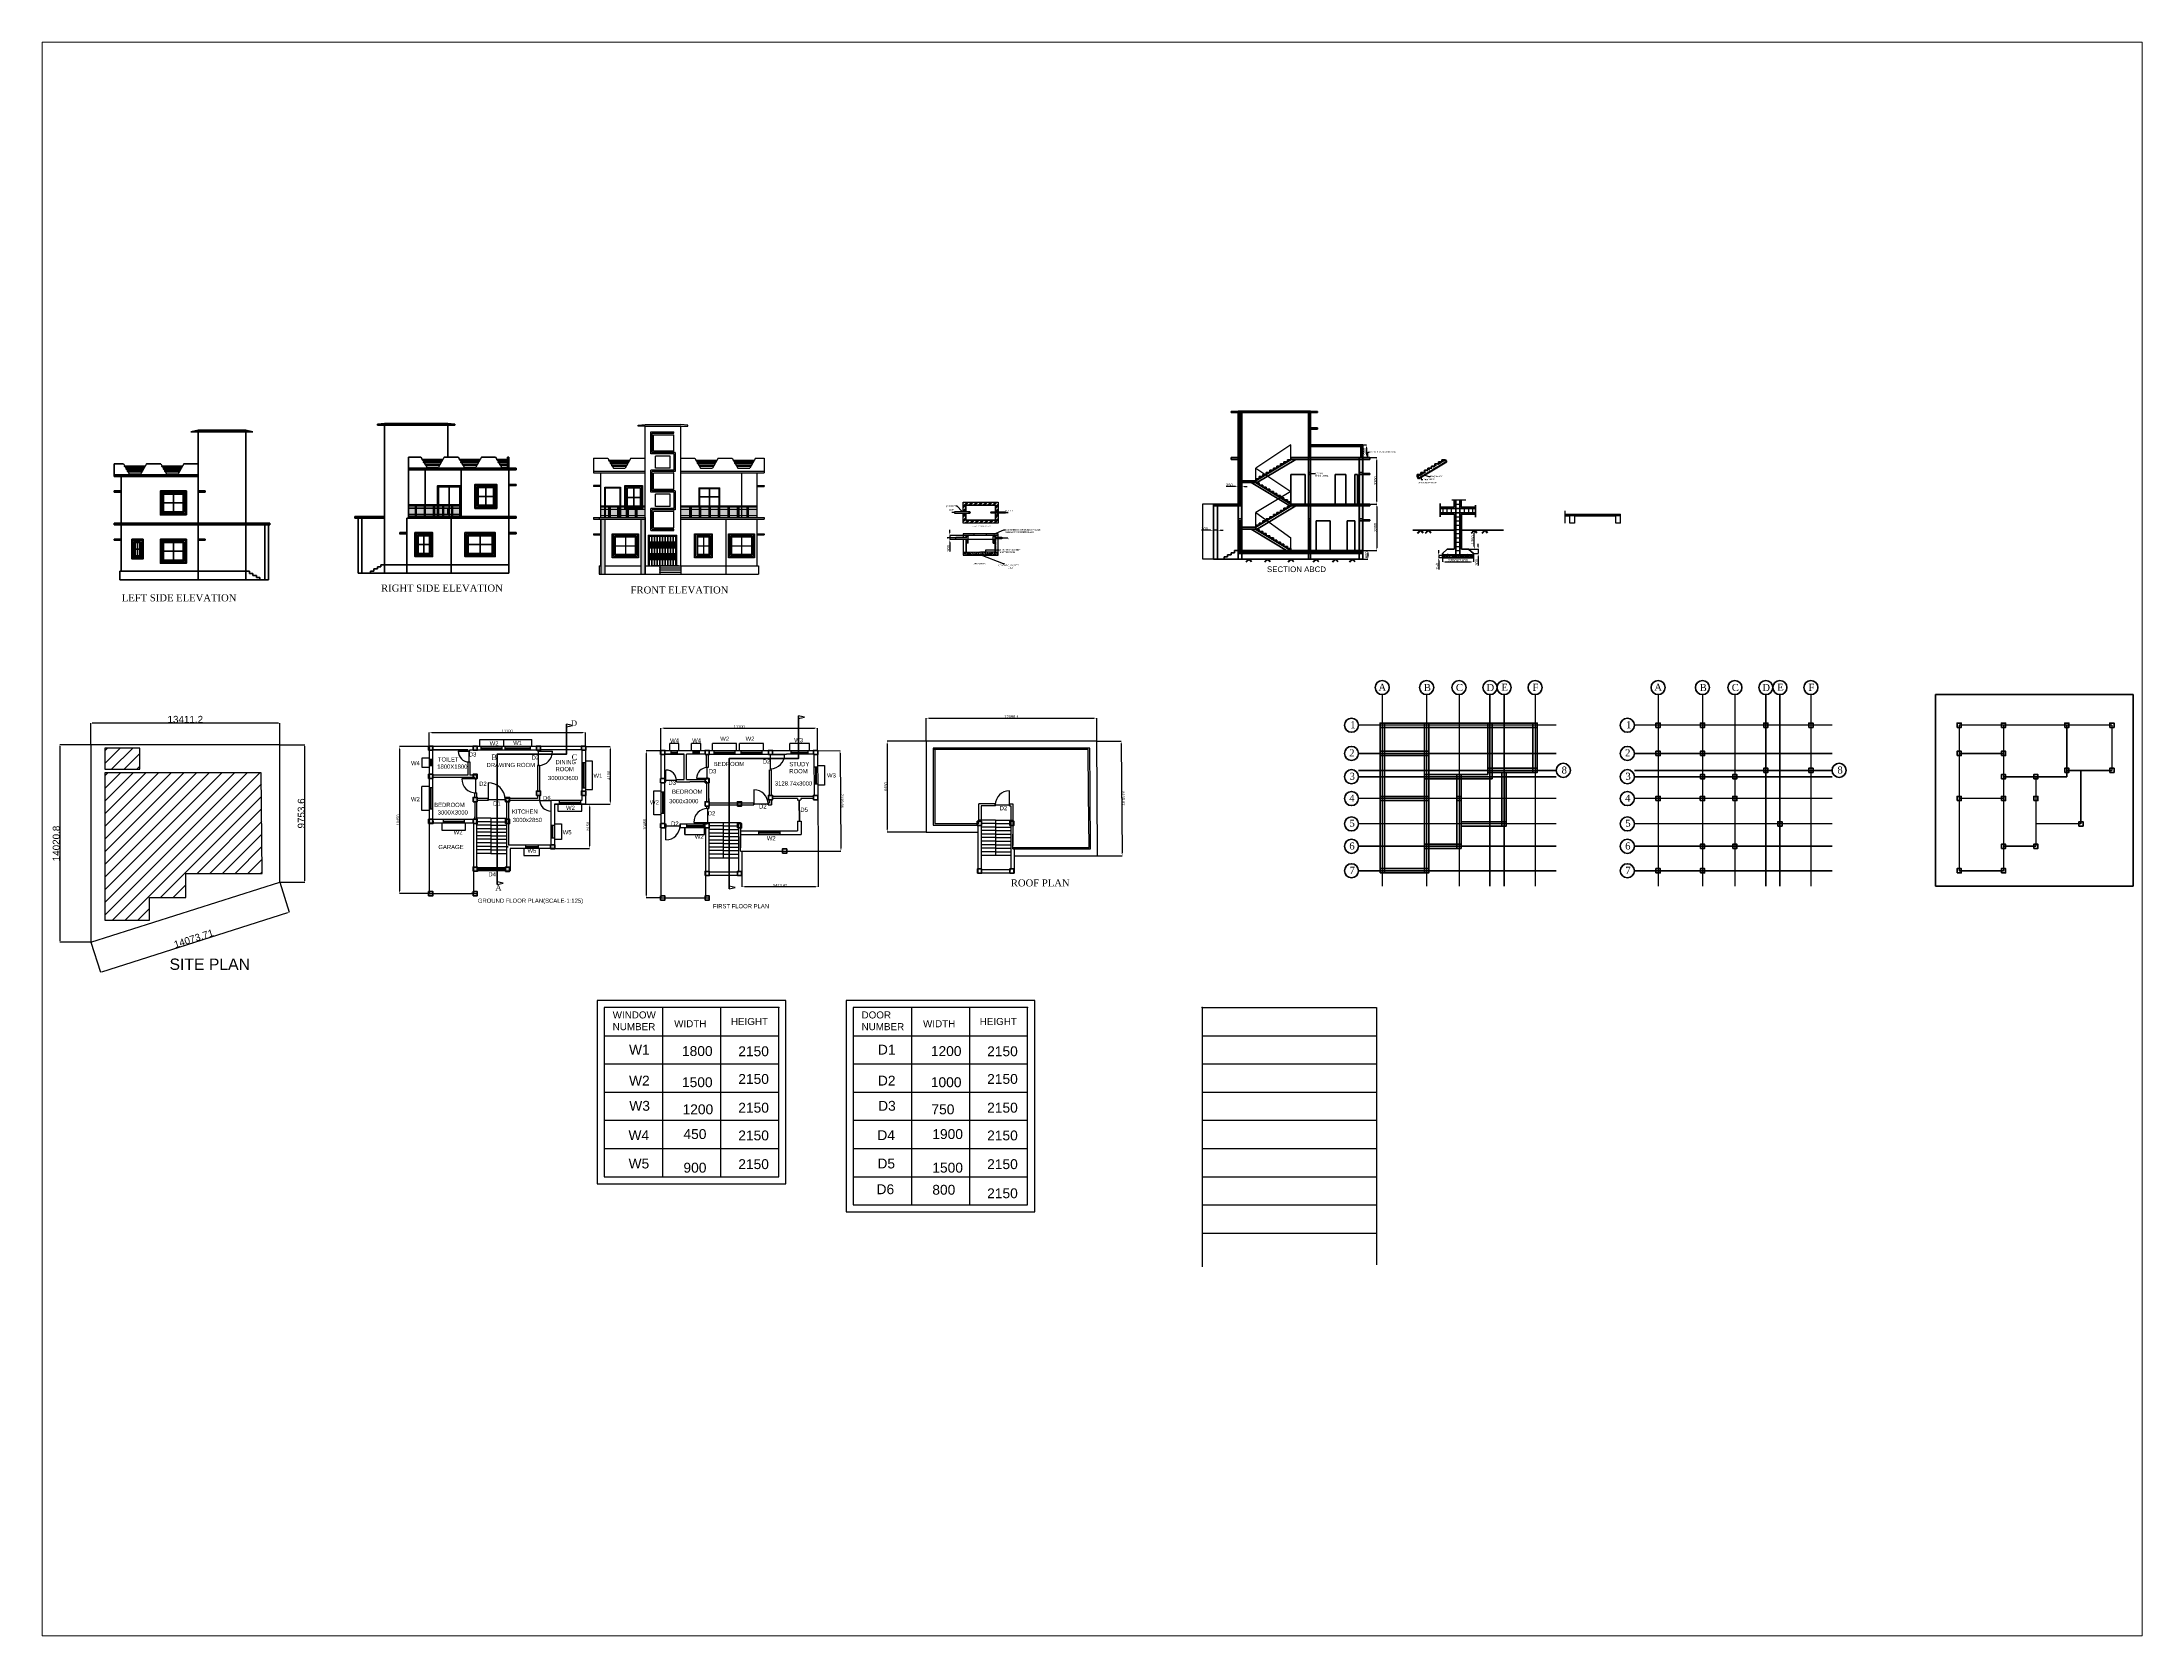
# Paper-space layout 'Layout2' of a CAD drawing. Header units: millimetres. Extents: x 26 to 231, y 20 to 176.
# The model-space entities are those that its viewports show. They can reach past a viewport. Long polylines and large blocks are cut down to what shows.
import ezdxf
from ezdxf import colors
from ezdxf.entities.mleader import LeaderData, LeaderLine
from ezdxf.math import Vec2, Vec3

# ---------------------------------------------------------------- set-up
doc = ezdxf.new("R2010")
doc.units = ezdxf.units.MM
doc.header["$LTSCALE"] = 20
doc.linetypes.add('ACAD_ISO02W100', pattern=[15, 12, -3])
for name, color, linetype in [('beam', 6, 'Continuous'), ('chajja', 11, 'ACAD_ISO02W100'), ('chajja1', 60, 'Continuous'), ('column', 80, 'Continuous'), ('dimension', 50, 'Continuous'), ('doors', 131, 'Continuous'), ('grid', 140, 'ACAD_ISO02W100'), ('plan', 1, 'Continuous'), ('site', 100, 'Continuous'), ('staircase', 1, 'ACAD_ISO02W100'), ('windows', 211, 'Continuous')]:
    doc.layers.add(name, color=color, linetype=linetype)
doc.styles.get("Standard").update_dxf_attribs({"font": 'arial.ttf'})
doc.dimstyles.new('1', dxfattribs={"dimtxt": 200, "dimasz": 200, "dimexe": 1.25, "dimexo": 0.625, "dimtad": 1, "dimdsep": 46, "dimtxsty": 'Standard', "dimcen": 2.5, "dimadec": 0, "dimazin": 0, "dimtfac": 1, "dimtmove": 0, "dimatfit": 3, "dimfxl": 1, "dimarcsym": 0})
doc.dimstyles.new('ISO-25', dxfattribs={"dimtxt": 2.5, "dimasz": 2.5, "dimexe": 1.25, "dimexo": 0.625, "dimtad": 1, "dimdsep": 46, "dimtxsty": 'Standard', "dimcen": 2.5, "dimadec": 0, "dimazin": 0, "dimtfac": 1, "dimtmove": 0, "dimatfit": 3, "dimfxl": 1, "dimarcsym": 0})
pattern_1 = [(45, (33683.816, 46458.73), (76.367532, 0), [45, -63]), (45, (33702.91, 46458.73), (76.367532, 0), [18, -90]), (45, (33683.816, 46477.823), (76.367532, 0), [18, -90])]
pattern_2 = [(50, (33683.82, 46458.73), (182.18467, -15.93909), [19.05, -209.55]), (355, (33683.82, 46458.73), (-35.24342, 191.05685), [15.24, -167.64058]), (100.45144, (33699, 46457.4), (146.94125, 175.11775), [16.19, -178.09024]), (46.1842, (33683.82, 46509.53), (271.07904, -42.04233), [28.575, -314.325]), (96.63556, (33706.4, 46506.03), (237.40413, 247.4261), [24.285, -267.1356]), (351.18415, (33683.82, 46509.53), (237.40413, 247.4261), [22.85997, -251.45973]), (21, (33709.22, 46496.83), (151.6144, -102.2652), [19.05, -209.55]), (326, (33709.22, 46496.83), (61.80203, 184.18797), [15.24, -167.64]), (71.45144, (33721.85, 46488.31), (213.41642, 81.92277), [16.19, -178.08994]), (37.5, (33683.816, 46458.73), (3.088603, 84.55504), [0, -165.608, 0, -170.18, 0, -168.275]), (7.5, (33683.82, 46458.73), (66.81966, 100.180575), [0, -97.028, 0, -161.798, 0, -64.135]), (327.5, (33627.174, 46458.73), (135.590595, -5.728744), [0, -63.5, 0, -198.12, 0, -262.89]), (317.5, (33601.77, 46458.73), (148.12918, 25.42649), [0, -82.55, 0, -131.572, 0, -186.69])]

# ---------------------------------------------------------------- blocks, each defined once
blk = doc.blocks.new('*D23')
at = {"layer": 'Defpoints', "color": 0, "transparency": 16777216}
for p in [(59156, 55485), (59156, 53948), (72567, 53948)]:
    blk.add_point(p, dxfattribs=at)
at = {"layer": 'dimension', "color": 0, "lineweight": -2, "transparency": 16777216}
for p, q in [((59156, 53949), (59156, 55486)), ((72467, 55485), (59256, 55485)), ((72567, 53949), (72567, 55486))]:
    blk.add_line(p, q, dxfattribs=at)
at = {"layer": 'dimension', "color": 0, "transparency": 16777216}
for points in [[(59256, 55502), (59256, 55468), (59156, 55485)], [(72467, 55502), (72467, 55468), (72567, 55485)]]:
    blk.add_solid(points, dxfattribs=at)
at = {"layer": 'dimension', "color": 0, "transparency": 16777216, "insert": (65862, 55741), "char_height": 500, "attachment_point": 5}
blk.add_mtext('13411.2', dxfattribs=at)
blk = doc.blocks.new('*D24')
at = {"layer": 'Defpoints', "color": 0, "transparency": 16777216}
for p in [(59156, 53948), (56959, 39927), (59156, 39927)]:
    blk.add_point(p, dxfattribs=at)
at = {"layer": 'dimension', "color": 0, "lineweight": -2, "transparency": 16777216}
for p, q in [((59155, 53948), (56958, 53948)), ((56959, 53848), (56959, 40027)), ((59155, 39927), (56958, 39927))]:
    blk.add_line(p, q, dxfattribs=at)
at = {"layer": 'dimension', "color": 0, "transparency": 16777216}
for points in [[(56942, 53848), (56975, 53848), (56959, 53948)], [(56942, 40027), (56975, 40027), (56959, 39927)]]:
    blk.add_solid(points, dxfattribs=at)
at = {"layer": 'dimension', "color": 0, "transparency": 16777216, "insert": (56703, 46938), "char_height": 500, "attachment_point": 5, "rotation": 90}
blk.add_mtext('14020.8', dxfattribs=at)
blk = doc.blocks.new('*D25')
at = {"layer": 'Defpoints', "color": 0, "transparency": 16777216}
for p in [(72567, 44195), (73241, 42077), (59156, 39927)]:
    blk.add_point(p, dxfattribs=at)
at = {"layer": 'dimension', "color": 0, "lineweight": -2, "transparency": 16777216}
for p, q in [((72567, 44194), (73242, 42075)), ((59925, 37840), (73146, 42046)), ((59156, 39927), (59830, 37808))]:
    blk.add_line(p, q, dxfattribs=at)
at = {"layer": 'dimension', "color": 0, "transparency": 16777216}
for points in [[(73141, 42062), (73151, 42030), (73241, 42077)], [(59920, 37856), (59930, 37824), (59830, 37809)]]:
    blk.add_solid(points, dxfattribs=at)
at = {"layer": 'dimension', "color": 0, "transparency": 16777216, "insert": (66458, 40187), "char_height": 500, "attachment_point": 5, "rotation": 17.65014}
blk.add_mtext('14073.71', dxfattribs=at)
blk = doc.blocks.new('*D3')
at = {"layer": 'Defpoints', "color": 0, "transparency": 16777216}
for p in [(72567, 53948), (74355, 53948), (72567, 44195)]:
    blk.add_point(p, dxfattribs=at)
at = {"layer": 'dimension', "color": 0, "lineweight": -2, "transparency": 16777216}
for p, q in [((72568, 53948), (74356, 53948)), ((74355, 44295), (74355, 53848)), ((72568, 44195), (74356, 44195))]:
    blk.add_line(p, q, dxfattribs=at)
at = {"layer": 'dimension', "color": 0, "transparency": 16777216}
for points in [[(74338, 53848), (74371, 53848), (74355, 53948)], [(74338, 44295), (74371, 44295), (74355, 44195)]]:
    blk.add_solid(points, dxfattribs=at)
at = {"layer": 'dimension', "color": 0, "transparency": 16777216, "insert": (74099, 49071), "char_height": 500, "attachment_point": 5, "rotation": 90}
blk.add_mtext('9753.6', dxfattribs=at)
blk = doc.blocks.new('*D4')
at = {"layer": 'Defpoints', "color": 0, "transparency": 16777216}
for p in [(83164, 53829), (94264, 54820), (94264, 53829)]:
    blk.add_point(p, dxfattribs=at)
at = {"layer": 'dimension', "color": 0, "lineweight": -2, "transparency": 16777216}
for p, q in [((83164, 53829), (83164, 54821)), ((83364, 54820), (94064, 54820)), ((94264, 53829), (94264, 54821))]:
    blk.add_line(p, q, dxfattribs=at)
at = {"layer": 'dimension', "color": 0, "transparency": 16777216}
for points in [[(83364, 54853), (83364, 54787), (83164, 54820)], [(94064, 54853), (94064, 54787), (94264, 54820)]]:
    blk.add_solid(points, dxfattribs=at)
at = {"layer": 'dimension', "color": 0, "transparency": 16777216, "insert": (88714, 54923), "char_height": 200, "attachment_point": 5}
blk.add_mtext('11100', dxfattribs=at)
blk = doc.blocks.new('*D5')
at = {"layer": 'Defpoints', "color": 0, "transparency": 16777216}
for p in [(94264, 53829), (94264, 49729), (96032, 49729)]:
    blk.add_point(p, dxfattribs=at)
at = {"layer": 'dimension', "color": 0, "lineweight": -2, "transparency": 16777216}
for p, q in [((94265, 53829), (96033, 53829)), ((96032, 53629), (96032, 49929)), ((94265, 49729), (96033, 49729))]:
    blk.add_line(p, q, dxfattribs=at)
at = {"layer": 'dimension', "color": 0, "transparency": 16777216}
for points in [[(95999, 53629), (96065, 53629), (96032, 53829)], [(95999, 49929), (96065, 49929), (96032, 49729)]]:
    blk.add_solid(points, dxfattribs=at)
at = {"layer": 'dimension', "color": 0, "transparency": 16777216, "insert": (95929, 51779), "char_height": 200, "attachment_point": 5, "rotation": 90}
blk.add_mtext('4100', dxfattribs=at)
blk = doc.blocks.new('*D6')
at = {"layer": 'Defpoints', "color": 0, "transparency": 16777216}
for p in [(92064, 49729), (92064, 46579), (94551, 46579)]:
    blk.add_point(p, dxfattribs=at)
at = {"layer": 'dimension', "color": 0, "lineweight": -2, "transparency": 16777216}
for p, q in [((92065, 49729), (94553, 49729)), ((94551, 49529), (94551, 46779)), ((92065, 46579), (94553, 46579))]:
    blk.add_line(p, q, dxfattribs=at)
at = {"layer": 'dimension', "color": 0, "transparency": 16777216}
for points in [[(94518, 49529), (94585, 49529), (94551, 49729)], [(94518, 46779), (94585, 46779), (94551, 46579)]]:
    blk.add_solid(points, dxfattribs=at)
at = {"layer": 'dimension', "color": 0, "transparency": 16777216, "insert": (94449, 48154), "char_height": 200, "attachment_point": 5, "rotation": 90}
blk.add_mtext('3150', dxfattribs=at)
blk = doc.blocks.new('*D7')
at = {"layer": 'Defpoints', "color": 0, "transparency": 16777216}
for p in [(83164, 53829), (81068, 43379), (83162, 43379)]:
    blk.add_point(p, dxfattribs=at)
at = {"layer": 'dimension', "color": 0, "lineweight": -2, "transparency": 16777216}
for p, q in [((83163, 53829), (81069, 53829)), ((81070, 53629), (81068, 43579)), ((83161, 43379), (81067, 43379))]:
    blk.add_line(p, q, dxfattribs=at)
at = {"layer": 'dimension', "color": 0, "transparency": 16777216}
for points in [[(81037, 53629), (81104, 53629), (81070, 53829)], [(81035, 43579), (81101, 43579), (81068, 43379)]]:
    blk.add_solid(points, dxfattribs=at)
at = {"layer": 'dimension', "color": 0, "transparency": 16777216, "insert": (80966, 48604), "char_height": 200, "attachment_point": 5, "rotation": 89.98791}
blk.add_mtext('10450', dxfattribs=at)
blk = doc.blocks.new('*D8')
at = {"layer": 'Defpoints', "color": 0, "transparency": 16777216}
for p in [(110734, 53522), (110797, 46383), (112408, 46397)]:
    blk.add_point(p, dxfattribs=at)
at = {"layer": 'dimension', "color": 0, "lineweight": -2, "transparency": 16777216}
for p, q in [((110735, 53522), (112345, 53536)), ((112346, 53336), (112406, 46597)), ((110798, 46383), (112409, 46397))]:
    blk.add_line(p, q, dxfattribs=at)
at = {"layer": 'dimension', "color": 0, "transparency": 16777216}
for points in [[(112379, 53337), (112313, 53336), (112344, 53536)], [(112439, 46597), (112372, 46597), (112408, 46397)]]:
    blk.add_solid(points, dxfattribs=at)
at = {"layer": 'dimension', "color": 0, "transparency": 16777216, "insert": (112479, 49968), "char_height": 200, "attachment_point": 5, "rotation": 270.50894}
blk.add_mtext('7139.86', dxfattribs=at)
blk = doc.blocks.new('*D9')
at = {"layer": 'Defpoints', "color": 0, "transparency": 16777216}
for p in [(105384, 46383), (110797, 46383), (105384, 43864)]:
    blk.add_point(p, dxfattribs=at)
at = {"layer": 'dimension', "color": 0, "lineweight": -2, "transparency": 16777216}
for p, q in [((105384, 46382), (105384, 43863)), ((110797, 46382), (110797, 43863)), ((110597, 43864), (105584, 43864))]:
    blk.add_line(p, q, dxfattribs=at)
at = {"layer": 'dimension', "color": 0, "transparency": 16777216}
for points in [[(105584, 43898), (105584, 43831), (105384, 43864)], [(110597, 43898), (110597, 43831), (110797, 43864)]]:
    blk.add_solid(points, dxfattribs=at)
at = {"layer": 'dimension', "color": 0, "transparency": 16777216, "insert": (108091, 43967), "char_height": 200, "attachment_point": 5}
blk.add_mtext('5413.42', dxfattribs=at)
blk = doc.blocks.new('*D10')
at = {"layer": 'Defpoints', "color": 0, "transparency": 16777216}
for p in [(99634, 53522), (98584, 43072), (99634, 43072)]:
    blk.add_point(p, dxfattribs=at)
at = {"layer": 'dimension', "color": 0, "lineweight": -2, "transparency": 16777216}
for p, q in [((99633, 53522), (98583, 53522)), ((98584, 53322), (98584, 43272)), ((99633, 43072), (98583, 43072))]:
    blk.add_line(p, q, dxfattribs=at)
at = {"layer": 'dimension', "color": 0, "transparency": 16777216}
for points in [[(98550, 53322), (98617, 53322), (98584, 53522)], [(98550, 43272), (98617, 43272), (98584, 43072)]]:
    blk.add_solid(points, dxfattribs=at)
at = {"layer": 'dimension', "color": 0, "transparency": 16777216, "insert": (98481, 48297), "char_height": 200, "attachment_point": 5, "rotation": 90}
blk.add_mtext('10450', dxfattribs=at)
blk = doc.blocks.new('*D11')
at = {"color": 0, "lineweight": -2, "transparency": 16777216}
for p, q in [((149454, 71026), (150456, 71026)), ((150455, 70826), (150455, 67926)), ((149454, 67726), (150456, 67726))]:
    blk.add_line(p, q, dxfattribs=at)
at = {"color": 0, "transparency": 16777216}
for points in [[(150422, 70826), (150488, 70826), (150455, 71026)], [(150422, 67926), (150488, 67926), (150455, 67726)]]:
    blk.add_solid(points, dxfattribs=at)
at = {"layer": 'Defpoints', "color": 0, "transparency": 16777216}
for p in [(149453, 71026), (149453, 67726), (150455, 67726)]:
    blk.add_point(p, dxfattribs=at)
at = {"color": 0, "transparency": 16777216, "insert": (150352, 69376), "char_height": 200, "attachment_point": 5, "rotation": 90}
blk.add_mtext('3300', dxfattribs=at)
blk = doc.blocks.new('*D2')
at = {"layer": 'Defpoints', "color": 0, "transparency": 16777216}
for p in [(110734, 55127), (99634, 53522), (110734, 53522)]:
    blk.add_point(p, dxfattribs=at)
at = {"layer": 'dimension', "color": 0, "lineweight": -2, "transparency": 16777216}
for p, q in [((99634, 53523), (99634, 55128)), ((99834, 55127), (110534, 55127)), ((110734, 53523), (110734, 55128))]:
    blk.add_line(p, q, dxfattribs=at)
at = {"layer": 'dimension', "color": 0, "transparency": 16777216}
for points in [[(99834, 55160), (99834, 55094), (99634, 55127)], [(110534, 55160), (110534, 55094), (110734, 55127)]]:
    blk.add_solid(points, dxfattribs=at)
at = {"layer": 'dimension', "color": 0, "transparency": 16777216, "insert": (105184, 55230), "char_height": 200, "attachment_point": 5}
blk.add_mtext('11100', dxfattribs=at)
blk = doc.blocks.new('*D12')
at = {"layer": 'Defpoints', "color": 0, "transparency": 16777216}
for p in [(130566, 54196), (130635, 46057), (132374, 46071)]:
    blk.add_point(p, dxfattribs=at)
at = {"layer": 'dimension', "color": 0, "lineweight": -2, "transparency": 16777216}
for p, q in [((130566, 54196), (132306, 54211)), ((132306, 54011), (132372, 46271)), ((130636, 46057), (132375, 46071))]:
    blk.add_line(p, q, dxfattribs=at)
at = {"layer": 'dimension', "color": 0, "transparency": 16777216}
for points in [[(132339, 54011), (132273, 54011), (132304, 54211)], [(132406, 46272), (132339, 46271), (132374, 46071)]]:
    blk.add_solid(points, dxfattribs=at)
at = {"layer": 'dimension', "color": 0, "transparency": 16777216, "insert": (132442, 50142), "char_height": 200, "attachment_point": 5, "rotation": 270.48906}
blk.add_mtext('8139.87', dxfattribs=at)
blk = doc.blocks.new('*D13')
at = {"layer": 'Defpoints', "color": 0, "transparency": 16777216}
for p in [(130566, 55833), (118467, 54196), (130566, 54196)]:
    blk.add_point(p, dxfattribs=at)
at = {"layer": 'dimension', "color": 0, "lineweight": -2, "transparency": 16777216}
for p, q in [((118467, 54197), (118467, 55834)), ((118667, 55833), (130366, 55833)), ((130566, 54197), (130566, 55834))]:
    blk.add_line(p, q, dxfattribs=at)
at = {"layer": 'dimension', "color": 0, "transparency": 16777216}
for points in [[(118667, 55866), (118667, 55799), (118467, 55833)], [(130366, 55866), (130366, 55799), (130566, 55833)]]:
    blk.add_solid(points, dxfattribs=at)
at = {"layer": 'dimension', "color": 0, "transparency": 16777216, "insert": (124517, 55935), "char_height": 200, "attachment_point": 5}
blk.add_mtext('12098.4', dxfattribs=at)
blk = doc.blocks.new('*D14')
at = {"layer": 'Defpoints', "color": 0, "transparency": 16777216}
for p in [(118467, 54196), (115692, 47746), (118467, 47746)]:
    blk.add_point(p, dxfattribs=at)
at = {"layer": 'dimension', "color": 0, "lineweight": -2, "transparency": 16777216}
for p, q in [((118467, 54196), (115691, 54196)), ((115692, 53996), (115692, 47946)), ((118467, 47746), (115691, 47746))]:
    blk.add_line(p, q, dxfattribs=at)
at = {"layer": 'dimension', "color": 0, "transparency": 16777216}
for points in [[(115659, 53996), (115726, 53996), (115692, 54196)], [(115659, 47946), (115726, 47946), (115692, 47746)]]:
    blk.add_solid(points, dxfattribs=at)
at = {"layer": 'dimension', "color": 0, "transparency": 16777216, "insert": (115589, 50971), "char_height": 200, "attachment_point": 5, "rotation": 90}
blk.add_mtext('6450', dxfattribs=at)
blk = doc.blocks.new('*D15')
at = {"color": 0, "lineweight": -2, "transparency": 16777216}
for p, q in [((149454, 74326), (150457, 74326)), ((150456, 71226), (150456, 74126)), ((149454, 71026), (150457, 71026))]:
    blk.add_line(p, q, dxfattribs=at)
at = {"color": 0, "transparency": 16777216}
for points in [[(150422, 74126), (150489, 74126), (150456, 74326)], [(150422, 71226), (150489, 71226), (150456, 71026)]]:
    blk.add_solid(points, dxfattribs=at)
at = {"layer": 'Defpoints', "color": 0, "transparency": 16777216}
for p in [(149453, 74326), (150456, 74326), (149453, 71026)]:
    blk.add_point(p, dxfattribs=at)
at = {"color": 0, "transparency": 16777216, "insert": (150353, 72676), "char_height": 200, "attachment_point": 5, "rotation": 90}
blk.add_mtext('3300', dxfattribs=at)
blk = doc.blocks.new('*D16')
at = {"color": 0, "lineweight": -2, "transparency": 16777216}
for p, q in [((138853, 71026), (138075, 71026)), ((138076, 71023), (138076, 67128)), ((138853, 67126), (138075, 67126))]:
    blk.add_line(p, q, dxfattribs=at)
at = {"color": 0, "transparency": 16777216}
for points in [[(138075, 71023), (138076, 71023), (138076, 71026)], [(138075, 67128), (138076, 67128), (138076, 67126)]]:
    blk.add_solid(points, dxfattribs=at)
at = {"layer": 'Defpoints', "color": 0, "transparency": 16777216}
for p in [(138853, 71026), (138076, 67126), (138853, 67126)]:
    blk.add_point(p, dxfattribs=at)
at = {"color": 0, "transparency": 16777216, "insert": (138074, 68998), "char_height": 2.5, "attachment_point": 5, "rotation": 90}
blk.add_mtext('3900', dxfattribs=at)
blk = doc.blocks.new('*D17')
at = {"color": 0, "lineweight": -2, "transparency": 16777216}
for p, q in [((138653, 69171), (138011, 69171)), ((138853, 69077), (138853, 69172)), ((139153, 69171), (138853, 69171)), ((139153, 69077), (139153, 69172)), ((139353, 69171), (139553, 69171))]:
    blk.add_line(p, q, dxfattribs=at)
at = {"color": 0, "transparency": 16777216}
for points in [[(138653, 69204), (138653, 69137), (138853, 69171)], [(139353, 69204), (139353, 69137), (139153, 69171)]]:
    blk.add_solid(points, dxfattribs=at)
at = {"layer": 'Defpoints', "color": 0, "transparency": 16777216}
for p in [(138853, 69171), (138853, 69076), (139153, 69076)]:
    blk.add_point(p, dxfattribs=at)
at = {"color": 0, "transparency": 16777216, "insert": (138232, 69274), "char_height": 200, "attachment_point": 5}
blk.add_mtext('300', dxfattribs=at)
blk = doc.blocks.new('*D18')
at = {"color": 0, "lineweight": -2, "transparency": 16777216}
for p, q in [((140410, 72277), (139764, 72277)), ((140610, 72325), (140610, 72276)), ((140860, 72277), (140610, 72277)), ((140860, 72325), (140860, 72276)), ((141060, 72277), (141260, 72277))]:
    blk.add_line(p, q, dxfattribs=at)
at = {"color": 0, "transparency": 16777216}
for points in [[(140410, 72310), (140410, 72244), (140610, 72277)], [(141060, 72310), (141060, 72244), (140860, 72277)]]:
    blk.add_solid(points, dxfattribs=at)
at = {"layer": 'Defpoints', "color": 0, "transparency": 16777216}
for p in [(140610, 72326), (140610, 72277), (140860, 72326)]:
    blk.add_point(p, dxfattribs=at)
at = {"color": 0, "transparency": 16777216, "insert": (139987, 72380), "char_height": 200, "attachment_point": 5}
blk.add_mtext('250', dxfattribs=at)
blk = doc.blocks.new('*D19')
at = {"color": 0, "lineweight": -2, "transparency": 16777216}
for p, q in [((122326, 68806), (120137, 68806)), ((120138, 69006), (120138, 69206)), ((120138, 68806), (120138, 68506)), ((122326, 68506), (120137, 68506)), ((120138, 68306), (120138, 67664))]:
    blk.add_line(p, q, dxfattribs=at)
at = {"color": 0, "transparency": 16777216}
for points in [[(120104, 69006), (120171, 69006), (120138, 68806)], [(120104, 68306), (120171, 68306), (120138, 68506)]]:
    blk.add_solid(points, dxfattribs=at)
at = {"layer": 'Defpoints', "color": 0, "transparency": 16777216}
for p in [(122327, 68806), (120138, 68506), (122327, 68506)]:
    blk.add_point(p, dxfattribs=at)
at = {"color": 0, "transparency": 16777216, "insert": (120035, 67885), "char_height": 200, "attachment_point": 5, "rotation": 90}
blk.add_mtext('300', dxfattribs=at)
blk = doc.blocks.new('*D20')
at = {"color": 0, "lineweight": -2, "transparency": 16777216}
for p, q in [((157308, 67815), (157652, 67815)), ((157308, 67515), (157652, 67515)), ((157651, 68015), (157651, 68215)), ((157651, 67815), (157651, 67515)), ((157651, 67315), (157651, 66672))]:
    blk.add_line(p, q, dxfattribs=at)
at = {"color": 0, "transparency": 16777216}
for points in [[(157618, 68015), (157684, 68015), (157651, 67815)], [(157618, 67315), (157684, 67315), (157651, 67515)]]:
    blk.add_solid(points, dxfattribs=at)
at = {"layer": 'Defpoints', "color": 0, "transparency": 16777216}
for p in [(157307, 67815), (157307, 67515), (157651, 67515)]:
    blk.add_point(p, dxfattribs=at)
at = {"color": 0, "transparency": 16777216, "insert": (157548, 66894), "char_height": 200, "attachment_point": 5, "rotation": 90}
blk.add_mtext('300', dxfattribs=at)
blk = doc.blocks.new('*D21')
at = {"color": 0, "lineweight": -2, "transparency": 16777216}
for p, q in [((156458, 69165), (157375, 69165)), ((157374, 68015), (157374, 68965)), ((156958, 67815), (157375, 67815))]:
    blk.add_line(p, q, dxfattribs=at)
at = {"color": 0, "transparency": 16777216}
for points in [[(157340, 68965), (157407, 68965), (157374, 69165)], [(157340, 68015), (157407, 68015), (157374, 67815)]]:
    blk.add_solid(points, dxfattribs=at)
at = {"layer": 'Defpoints', "color": 0, "transparency": 16777216}
for p in [(156457, 69165), (157374, 69165), (156957, 67815)]:
    blk.add_point(p, dxfattribs=at)
at = {"color": 0, "transparency": 16777216, "insert": (157271, 68490), "char_height": 200, "attachment_point": 5, "rotation": 90}
blk.add_mtext('1350', dxfattribs=at)
blk = doc.blocks.new('*D22')
at = {"color": 0, "lineweight": -2, "transparency": 16777216}
for p, q in [((155106, 67365), (154848, 67365)), ((155106, 67215), (154848, 67215)), ((154849, 67565), (154849, 67765)), ((154849, 67365), (154849, 67215)), ((154849, 67015), (154849, 66391))]:
    blk.add_line(p, q, dxfattribs=at)
at = {"color": 0, "transparency": 16777216}
for points in [[(154816, 67565), (154882, 67565), (154849, 67365)], [(154816, 67015), (154882, 67015), (154849, 67215)]]:
    blk.add_solid(points, dxfattribs=at)
at = {"layer": 'Defpoints', "color": 0, "transparency": 16777216}
for p in [(154849, 67215), (155107, 67365), (155107, 67215)]:
    blk.add_point(p, dxfattribs=at)
at = {"color": 0, "transparency": 16777216, "insert": (154746, 66603), "char_height": 200, "attachment_point": 5, "rotation": 90}
blk.add_mtext('150', dxfattribs=at)
blk = doc.blocks.new('*D26')
at = {"color": 0, "lineweight": -2, "transparency": 16777216}
for p, q in [((155107, 67214), (155107, 66918)), ((157307, 67214), (157307, 66918)), ((155307, 66919), (157107, 66919))]:
    blk.add_line(p, q, dxfattribs=at)
at = {"color": 0, "transparency": 16777216}
for points in [[(155307, 66952), (155307, 66886), (155107, 66919)], [(157107, 66952), (157107, 66886), (157307, 66919)]]:
    blk.add_solid(points, dxfattribs=at)
at = {"layer": 'Defpoints', "color": 0, "transparency": 16777216}
for p in [(155107, 67215), (157307, 67215), (157307, 66919)]:
    blk.add_point(p, dxfattribs=at)
at = {"color": 0, "transparency": 16777216, "insert": (156207, 67022), "char_height": 200, "width": 600, "attachment_point": 5}
blk.add_mtext('2200X2200', dxfattribs=at)
blk = doc.blocks.new('*D27')
at = {"color": 0, "lineweight": -2, "transparency": 16777216}
for p, q in [((149454, 75226), (149721, 75226)), ((149719, 75026), (149719, 74526)), ((149454, 74326), (149721, 74326))]:
    blk.add_line(p, q, dxfattribs=at)
at = {"color": 0, "transparency": 16777216}
for points in [[(149686, 75026), (149753, 75026), (149719, 75226)], [(149686, 74526), (149753, 74526), (149719, 74326)]]:
    blk.add_solid(points, dxfattribs=at)
at = {"layer": 'Defpoints', "color": 0, "transparency": 16777216}
for p in [(149453, 75226), (149453, 74326), (149719, 74326)]:
    blk.add_point(p, dxfattribs=at)
at = {"color": 0, "transparency": 16777216, "insert": (149617, 74776), "char_height": 200, "attachment_point": 5, "rotation": 90}
blk.add_mtext('900', dxfattribs=at)
blk = doc.blocks.new('*D28')
at = {"color": 0, "lineweight": -2, "transparency": 16777216}
for p, q in [((149454, 67726), (149824, 67726)), ((149454, 67126), (149824, 67126)), ((149823, 67526), (149823, 67326))]:
    blk.add_line(p, q, dxfattribs=at)
at = {"color": 0, "transparency": 16777216}
for points in [[(149789, 67526), (149856, 67526), (149823, 67726)], [(149789, 67326), (149856, 67326), (149823, 67126)]]:
    blk.add_solid(points, dxfattribs=at)
at = {"layer": 'Defpoints', "color": 0, "transparency": 16777216}
for p in [(149453, 67726), (149453, 67126), (149823, 67126)]:
    blk.add_point(p, dxfattribs=at)
at = {"color": 0, "transparency": 16777216, "insert": (149720, 67426), "char_height": 200, "attachment_point": 5, "rotation": 90}
blk.add_mtext('600', dxfattribs=at)

msp = doc.modelspace()

# ---------------------------------------------------------------- hatches: boundary and pattern name
h = msp.add_hatch(color=256)
h.dxf.hatch_style = 1
h.paths.add_polyline_path([(100640.854, 74687.401), (99002.04, 74687.401), (99002.04, 76047.401), (100540.854, 76047.401), (100540.854, 76147.401), (98902.04, 76147.401), (98902.04, 74587.401), (100540.854, 74587.401), (100540.854, 73427.401), (98902.04, 73427.401), (98902.04, 71867.401), (100540.854, 71867.401), (100540.854, 70707.401), (98902.04, 70707.401), (98902.04, 69147.401), (100540.854, 69147.401), (100540.854, 69247.401), (99002.04, 69247.401), (99002.04, 70607.401), (100640.854, 70607.401), (100640.854, 71967.401), (99002.04, 71967.401), (99002.04, 73327.401), (100640.854, 73327.401)])
at = {"lineweight": 80, "transparency": 33554687}
h = msp.add_hatch(color=256, dxfattribs=at)
h.dxf.hatch_style = 1
h.paths.add_polyline_path([(153565.33, 73110.961, 1), (153585.33, 73110.961, 1)])
h.paths.add_polyline_path([(153739.679, 73203.57, 1), (153719.679, 73203.57, 1)])
h.paths.add_polyline_path([(153709.125, 73046.231, 1), (153729.125, 73046.231, 1)])
h.paths.add_polyline_path([(153863.474, 73138.84, 1), (153883.474, 73138.84, 1)])
h.paths.add_polyline_path([(153894.027, 73296.179, 1), (153874.027, 73296.179, 1)])
h.paths.add_polyline_path([(154037.822, 73231.449, 1), (154017.822, 73231.449, 1)])
h.paths.add_polyline_path([(154028.446, 73388.83, 1), (154048.446, 73388.83, 1)])
h.paths.add_polyline_path([(154192.171, 73324.058, 1), (154172.171, 73324.058, 1)])
h.paths.add_polyline_path([(154202.725, 73481.397, 1), (154182.725, 73481.397, 1)])
h.paths.add_polyline_path([(154346.52, 73416.668, 1), (154326.52, 73416.668, 1)])
h.paths.add_polyline_path([(154356.706, 73573.786, 1), (154336.706, 73573.786, 1)])
h.paths.add_polyline_path([(154480.869, 73509.277, 1), (154500.869, 73509.277, 1)])
h.paths.add_polyline_path([(154511.055, 73666.396, 1), (154491.055, 73666.396, 1)])
h.paths.add_polyline_path([(154635.217, 73601.886, 1), (154655.217, 73601.886, 1)])
h.paths.add_polyline_path([(154665.771, 73759.225, 1), (154645.771, 73759.225, 1)])
h.paths.add_polyline_path([(154789.566, 73694.495, 1), (154809.566, 73694.495, 1)])
h.paths.add_polyline_path([(154800.12, 73851.834, 1), (154820.12, 73851.834, 1)])
h.paths.add_polyline_path([(154943.915, 73787.105, 1), (154963.915, 73787.105, 1)])
h.paths.add_polyline_path([(154974.468, 73944.444, 0.4643563659), (154962.795, 73954.303), (154956.564, 73950.57, 0.1663441592), (154954.468, 73944.444, 1)])
h.paths.add_polyline_path([(155098.263, 73879.714, 1), (155118.263, 73879.714, 1)])
h.paths.add_polyline_path([(155110.732, 74042.937, 0.1585979477), (155108.817, 74037.053, 1), (155128.817, 74037.053, 0.4552139425), (155117.442, 74046.958)])
h.paths.add_polyline_path([(155283.166, 74129.662, 0.4467359338), (155272.071, 74139.602), (155264.918, 74135.317, 0.1513835187), (155263.166, 74129.662, 1)])
h.paths.add_polyline_path([(155272.612, 73972.323, 1), (155252.612, 73972.323, 1)])
h = msp.add_hatch(color=256)
h.dxf.hatch_style = 1
h.paths.add_polyline_path([(65940.669, 71954.104), (64090.669, 71954.104), (64090.669, 70254.104), (65940.669, 70254.104)])
h.paths.add_polyline_path([(64165.669, 71879.104), (65865.669, 71879.104), (65865.669, 70329.104), (64165.669, 70329.104)], flags=16)
h.paths.add_polyline_path([(64265.669, 71779.104), (65765.669, 71779.104), (65765.669, 70429.104), (64265.669, 70429.104)], flags=0)
h.paths.add_polyline_path([(64315.669, 71729.104), (65715.669, 71729.104), (65715.669, 70479.104), (64315.669, 70479.104)], flags=0)
h.paths.add_polyline_path([(62865.669, 68529.104), (62065.669, 68529.104), (62065.669, 67129.104), (62865.669, 67129.104)])
h.paths.add_polyline_path([(62790.669, 67204.104), (62140.669, 67204.104), (62140.669, 68454.104), (62790.669, 68454.104)], flags=16)
h.paths.add_polyline_path([(62690.669, 67304.104), (62240.669, 67304.104), (62240.669, 68354.104), (62690.669, 68354.104)], flags=0)
h.paths.add_polyline_path([(62640.669, 67354.104), (62290.669, 67354.104), (62290.669, 68304.104), (62640.669, 68304.104)], flags=0)
h.paths.add_polyline_path([(65940.669, 68529.104), (64090.669, 68529.104), (64090.669, 66829.104), (65940.669, 66829.104)])
h.paths.add_polyline_path([(64165.669, 68454.104), (65865.669, 68454.104), (65865.669, 66904.104), (64165.669, 66904.104)], flags=16)
h.paths.add_polyline_path([(64265.669, 68354.104), (65765.669, 68354.104), (65765.669, 67004.104), (64265.669, 67004.104)], flags=0)
h.paths.add_polyline_path([(64315.669, 68304.104), (65715.669, 68304.104), (65715.669, 67054.104), (64315.669, 67054.104)], flags=0)
h.paths.add_polyline_path([(97152.04, 72272.401), (98252.04, 72272.401), (98252.04, 70897.401), (98327.04, 70897.401), (98327.04, 72347.401), (97077.04, 72347.401), (97077.04, 70897.401), (97152.04, 70897.401)])
h.paths.add_polyline_path([(98027.04, 68922.401), (96177.04, 68922.401), (96177.04, 67222.401), (98027.04, 67222.401)])
h.paths.add_polyline_path([(96252.04, 68847.401), (97952.04, 68847.401), (97952.04, 67297.401), (96252.04, 67297.401)], flags=16)
h.paths.add_polyline_path([(96352.04, 68747.401), (97852.04, 68747.401), (97852.04, 67397.401), (96352.04, 67397.401)], flags=0)
h.paths.add_polyline_path([(96402.04, 68697.401), (97802.04, 68697.401), (97802.04, 67447.401), (96402.04, 67447.401)], flags=0)
h.paths.add_polyline_path([(103265.854, 68922.401), (102015.854, 68922.401), (102015.854, 67222.401), (103265.854, 67222.401)])
h.paths.add_polyline_path([(102090.854, 68847.401), (103190.854, 68847.401), (103190.854, 67297.401), (102090.854, 67297.401)], flags=16)
h.paths.add_polyline_path([(102190.854, 68747.401), (103090.854, 68747.401), (103090.854, 67397.401), (102190.854, 67397.401)], flags=0)
h.paths.add_polyline_path([(102240.854, 68697.401), (103040.854, 68697.401), (103040.854, 67447.401), (102240.854, 67447.401)], flags=0)
h.paths.add_polyline_path([(106277.04, 68922.401), (104427.04, 68922.401), (104427.04, 67222.401), (106277.04, 67222.401)])
h.paths.add_polyline_path([(104502.04, 68847.401), (106202.04, 68847.401), (106202.04, 67297.401), (104502.04, 67297.401)], flags=16)
h.paths.add_polyline_path([(104602.04, 68747.401), (106102.04, 68747.401), (106102.04, 67397.401), (104602.04, 67397.401)], flags=0)
h.paths.add_polyline_path([(104652.04, 68697.401), (106052.04, 68697.401), (106052.04, 67447.401), (104652.04, 67447.401)], flags=0)
h = msp.add_hatch(color=256, dxfattribs=at)
h.dxf.hatch_style = 1
h.paths.add_polyline_path([(87969.653, 70721.884), (87969.653, 72421.884), (86419.703, 72421.884), (86419.703, 70721.884)])
h.paths.add_polyline_path([(87894.653, 70796.884), (87894.653, 72346.884), (86494.703, 72346.884), (86494.703, 70796.884)], flags=16)
h.paths.add_polyline_path([(87794.653, 70896.884), (87794.653, 72246.884), (86594.703, 72246.884), (86594.703, 70896.884)], flags=0)
h.paths.add_polyline_path([(87744.653, 70946.884), (87744.653, 72196.884), (86644.703, 72196.884), (86644.703, 70946.884)], flags=0)
h.paths.add_polyline_path([(85717.153, 68996.884), (85717.153, 67296.884), (87867.153, 67296.884), (87867.153, 68996.884)])
h.paths.add_polyline_path([(85792.153, 68921.884), (85792.153, 67371.884), (87792.153, 67371.884), (87792.153, 68921.884)], flags=16)
h.paths.add_polyline_path([(85892.153, 68821.884), (85892.153, 67471.884), (87692.153, 67471.884), (87692.153, 68821.884)], flags=0)
h.paths.add_polyline_path([(85942.153, 68771.884), (85942.153, 67521.884), (87642.153, 67521.884), (87642.153, 68771.884)], flags=0)
at = {"transparency": 33554687}
h = msp.add_hatch(color=256, dxfattribs=at)
h.dxf.hatch_style = 1
h.paths.add_polyline_path([(153430.981, 73018.351, 1), (153410.981, 73018.351, 1)])
h.paths.add_polyline_path([(153441.005, 72873.341, 1), (153421.005, 72873.341, 1)])
h.paths.add_polyline_path([(153554.776, 72953.621, 1), (153574.776, 72953.621, 1)])
at = {"lineweight": 80, "transparency": 33554687}
h = msp.add_hatch(color=256, dxfattribs=at)
h.dxf.hatch_style = 1
h.paths.add_polyline_path([(82208.82, 70746.884), (81702.574, 70746.884), (81702.574, 70296.884), (82208.82, 70296.884)])
h.paths.add_polyline_path([(82850.486, 70746.884), (82258.82, 70746.884), (82258.82, 70296.884), (82850.486, 70296.884)])
h.paths.add_polyline_path([(83492.153, 70746.884), (82900.486, 70746.884), (82900.486, 70296.884), (83492.153, 70296.884)])
h.paths.add_polyline_path([(83767.153, 70746.884), (83542.153, 70746.884), (83542.153, 70296.884), (83767.153, 70296.884)])
h.paths.add_polyline_path([(83842.153, 70746.884), (83767.153, 70746.884), (83767.153, 70296.884), (83842.153, 70296.884)])
h.paths.add_polyline_path([(84133.82, 70746.884), (83842.153, 70746.884), (83842.153, 70296.884), (84133.82, 70296.884)])
h.paths.add_polyline_path([(84592.153, 70746.884), (84183.82, 70746.884), (84183.82, 70296.884), (84592.153, 70296.884)])
h.paths.add_polyline_path([(84775.486, 70746.884), (84592.153, 70746.884), (84592.153, 70296.884), (84775.486, 70296.884)])
h.paths.add_polyline_path([(85342.153, 70746.884), (84825.486, 70746.884), (84825.486, 70296.884), (85342.153, 70296.884)])
h = msp.add_hatch(dxfattribs=at)
h.set_pattern_fill('GOST_GLASS', color=256)
h.set_pattern_definition([(45, (79845.359, 45380.223), (8.4852814, 0), [5, -7]), (45, (79847.48, 45380.223), (8.4852814, 0), [2, -10]), (45, (79845.359, 45382.3445), (8.4852814, 0), [2, -10])])
h.paths.add_polyline_path([(95932.04, 70672.401), (95702.04, 70672.401), (95702.04, 70222.401), (95932.04, 70222.401)])
h.paths.add_polyline_path([(95652.04, 70672.401), (95352.04, 70672.401), (95352.04, 70222.401), (95652.04, 70222.401)])
h.paths.add_polyline_path([(95702.04, 70672.401), (95652.04, 70672.401), (95652.04, 70222.401), (95702.04, 70222.401)])
h.paths.add_polyline_path([(96562.04, 70672.401), (96032.04, 70672.401), (96032.04, 70222.401), (96562.04, 70222.401)])
h.paths.add_polyline_path([(97192.04, 70647.401), (97077.04, 70647.401), (97077.04, 70672.401), (96752.04, 70672.401), (96752.04, 70222.401), (97192.04, 70222.401)])
h.paths.add_polyline_path([(96752.04, 70672.401), (96702.04, 70672.401), (96702.04, 70222.401), (96752.04, 70222.401)])
h.paths.add_polyline_path([(97822.04, 70647.401), (97292.04, 70647.401), (97292.04, 70222.401), (97822.04, 70222.401)])
h.paths.add_polyline_path([(98502.04, 70672.401), (98327.04, 70672.401), (98327.04, 70647.401), (97922.04, 70647.401), (97922.04, 70222.401), (98502.04, 70222.401)])
h.paths.add_polyline_path([(97192.04, 70672.401), (97077.04, 70672.401), (97077.04, 70647.401), (97192.04, 70647.401)], flags=17)
h.paths.add_polyline_path([(97822.04, 70672.401), (97292.04, 70672.401), (97292.04, 70647.401), (97822.04, 70647.401)])
h.paths.add_polyline_path([(98327.04, 70672.401), (97922.04, 70672.401), (97922.04, 70647.401), (98327.04, 70647.401)])
h = msp.add_hatch()
h.set_pattern_fill('GOST_GLASS', color=256, scale=3.1)
h.set_pattern_definition([(45, (79845.359, 45380.223), (26.304372, 0), [15.5, -21.7]), (45, (79851.935, 45380.223), (26.304372, 0), [6.2, -31]), (45, (79845.359, 45386.8), (26.304372, 0), [6.2, -31])])
h.paths.add_polyline_path([(101667.252, 70672.401), (101040.854, 70672.401), (101040.854, 70222.401), (101667.252, 70222.401)])
h.paths.add_polyline_path([(102343.65, 70672.401), (101890.854, 70672.401), (101890.854, 70222.401), (102343.65, 70222.401)])
h.paths.add_polyline_path([(102890.854, 70672.401), (102443.65, 70672.401), (102443.65, 70222.401), (102890.854, 70222.401)])
h.paths.add_polyline_path([(103696.447, 70672.401), (103120.049, 70672.401), (103120.049, 70222.401), (103696.447, 70222.401)])
h.paths.add_polyline_path([(104372.845, 70672.401), (103796.447, 70672.401), (103796.447, 70222.401), (104372.845, 70222.401)])
h.paths.add_polyline_path([(105049.243, 70672.401), (104472.845, 70672.401), (104472.845, 70222.401), (105049.243, 70222.401)])
h.paths.add_polyline_path([(105725.642, 70672.401), (105149.243, 70672.401), (105149.243, 70222.401), (105725.642, 70222.401)])
h.paths.add_polyline_path([(106452.04, 70672.401), (105825.642, 70672.401), (105825.642, 70222.401), (106452.04, 70222.401)])
h.paths.add_polyline_path([(103020.049, 70672.401), (102890.854, 70672.401), (102890.854, 70222.401), (103020.049, 70222.401)])
h.paths.add_polyline_path([(101890.854, 70672.401), (101767.252, 70672.401), (101767.252, 70222.401), (101890.854, 70222.401)])
at = {"transparency": 33554687}
h = msp.add_hatch(dxfattribs=at)
h.set_pattern_fill('ANSI32', color=256, scale=25)
h.set_pattern_definition([(45, (33683.82, 46458.73), (-168.3798, 168.3798), []), (45, (33796.07, 46458.73), (-168.3798, 168.3798), [])])
h.paths.add_polyline_path([(123576.563, 71163.643), (121076.563, 71163.643), (121076.563, 70477.818), (121276.563, 70477.818), (121276.563, 70963.643), (123376.563, 70963.643), (123376.563, 70477.818), (123576.563, 70477.818)])
h.paths.add_polyline_path([(123576.563, 70377.818), (123376.563, 70377.818), (123376.563, 69863.643), (121276.563, 69863.643), (121276.563, 70377.818), (121076.563, 70377.818), (121076.563, 69663.643), (123576.563, 69663.643)])
at = {"lineweight": 80, "transparency": 33554687}
h = msp.add_hatch(color=256, dxfattribs=at)
h.dxf.hatch_style = 1
h.paths.add_polyline_path([(82167.153, 68996.884), (82167.153, 67296.884), (83417.153, 67296.884), (83417.153, 68996.884)])
h.paths.add_polyline_path([(82242.153, 68921.884), (82242.153, 67371.884), (83342.153, 67371.884), (83342.153, 68921.884)], flags=16)
h = msp.add_hatch(color=256, dxfattribs=at)
h.dxf.hatch_style = 1
h.paths.add_polyline_path([(95652.04, 69947.401), (95352.04, 69947.401), (95352.04, 66047.401), (95652.04, 66047.401)])
h = msp.add_hatch(color=256, dxfattribs=at)
h.dxf.hatch_style = 1
h.paths.add_polyline_path([(98502.04, 69947.401), (98202.04, 69947.401), (98202.04, 66047.401), (98502.04, 66047.401)])
at = {"transparency": 33554687}
h = msp.add_hatch(dxfattribs=at)
h.set_pattern_fill('AR-CONC', color=256, scale=0.04)
h.set_pattern_definition([(50, (33683.816, 46458.731), (7.28738676, -0.63756342), [0.762, -8.382]), (355, (33683.816, 46458.731), (-1.40973686, 7.6422738), [0.6096, -6.70562337]), (100.451445, (33684.4236, 46458.678), (5.8776499, 7.0047101), [0.64760035, -7.1236098]), (46.1842, (33683.816, 46460.763), (10.8431616, -1.6816931), [1.143, -12.573]), (96.635558, (33684.72, 46460.623), (9.4961654, 9.897045), [0.9714009, -10.6854243]), (351.184151, (33683.816, 46460.763), (9.4961654, 9.897045), [0.9143987, -10.0583893]), (21, (33684.832, 46460.255), (6.06457565, -4.09060793), [0.762, -8.382]), (326, (33684.832, 46460.255), (2.47208113, 7.36751864), [0.6096, -6.7056]), (71.451445, (33685.338, 46459.914), (8.53665677, 3.27691076), [0.64760035, -7.1235975]), (37.5, (33683.8163, 46458.731), (0.12354413, 3.382201555), [0, -6.62432, 0, -6.8072, 0, -6.731]), (7.5, (33683.8163, 46458.731), (2.6727865, 4.00722299), [0, -3.88112, 0, -6.47192, 0, -2.5654]), (327.5, (33681.5506, 46458.731), (5.42362381, -0.22914976), [0, -2.54, 0, -7.9248, 0, -10.5156]), (317.5, (33680.5346, 46458.731), (5.92516726, 1.01705964), [0, -3.302, 0, -5.26288, 0, -7.4676])])
h.paths.add_polyline_path([(121863.824, 68906.294), (121076.563, 68906.294), (121076.563, 68806.294), (121863.824, 68806.294)])
h.paths.add_polyline_path([(123576.563, 68906.294), (122741.064, 68906.294), (122741.064, 68806.294), (123576.563, 68806.294)])
h = msp.add_hatch(dxfattribs=at)
h.set_pattern_fill('AR-CONC', color=256)
h.set_pattern_definition(pattern_2)
h.paths.add_polyline_path([(123576.563, 67606.294), (123364.563, 67606.294), (123364.563, 67646.384), (121076.563, 67606.294), (121076.563, 67406.294), (123576.563, 67406.294)])
h = msp.add_hatch(dxfattribs=at)
h.set_pattern_fill('AR-CONC', color=256)
h.set_pattern_definition(pattern_2)
h.paths.add_polyline_path([(157307.076, 67364.758), (155107.076, 67364.758), (155107.076, 67214.758), (157307.076, 67214.758)])
h = msp.add_hatch(color=256, dxfattribs=at)
h.dxf.hatch_style = 1
h.paths.add_polyline_path([(155300.941, 67419.758, 1), (155310.941, 67419.758, 1)])
h.paths.add_polyline_path([(155460.941, 67419.758, 1), (155450.941, 67419.758, 1)])
h.paths.add_polyline_path([(155610.941, 67419.758, 1), (155600.941, 67419.758, 1)])
h.paths.add_polyline_path([(155750.941, 67419.758, 1), (155760.941, 67419.758, 1)])
h.paths.add_polyline_path([(155910.941, 67419.758, 1), (155900.941, 67419.758, 1)])
h.paths.add_polyline_path([(156060.941, 67419.758, 1), (156050.941, 67419.758, 1)])
h.paths.add_polyline_path([(156210.941, 67419.758, 1), (156200.941, 67419.758, 1)])
h.paths.add_polyline_path([(156350.941, 67419.758, 1), (156360.941, 67419.758, 1)])
h.paths.add_polyline_path([(156510.941, 67419.758, 1), (156500.941, 67419.758, 1)])
h.paths.add_polyline_path([(156650.941, 67419.758, 1), (156660.941, 67419.758, 1)])
h.paths.add_polyline_path([(156800.941, 67419.758, 1), (156810.941, 67419.758, 1)])
h.paths.add_polyline_path([(156960.941, 67419.758, 1), (156950.941, 67419.758, 1)])
h.paths.add_polyline_path([(157110.941, 67419.758, 1), (157100.941, 67419.758, 1)])
h = msp.add_hatch(dxfattribs=at)
h.set_pattern_fill('ANSI31', color=256, scale=200)
h.set_pattern_definition([(45, (79845.36, 45380.2), (-449.013, 449.013), [])])
h.paths.add_polyline_path([(65906.087, 44808.605), (71319.508, 44808.605), (71256.087, 51948.179), (60156.087, 51948.179), (60156.087, 41498.179), (63308.272, 41498.238), (63308.272, 43105.04), (65906.087, 43105.04)])
h.paths.add_polyline_path([(60136.698, 53705.039), (60136.698, 52205.039), (62636.698, 52205.039), (62636.698, 53705.039)])
at = {"layer": 'beam', "lineweight": 80, "transparency": 33554687}
h = msp.add_hatch(dxfattribs=at)
h.set_pattern_fill('AR-CONC', color=256)
h.set_pattern_definition([(50, (67657.43, 47260.74), (182.1847, -15.9391), [19.05, -209.55]), (355, (67657.43, 47260.74), (-35.2434, 191.0568), [15.24, -167.6406]), (100.45144, (67672.6, 47259.42), (146.9412, 175.1178), [16.19, -178.0902]), (46.1842, (67657.43, 47311.54), (271.079, -42.0423), [28.575, -314.325]), (96.6356, (67680.02, 47308.04), (237.4041, 247.426), [24.285, -267.1356]), (351.1842, (67657.43, 47311.54), (237.404, 247.426), [22.86, -251.4597]), (21, (67682.83, 47298.84), (151.6144, -102.2652), [19.05, -209.55]), (326, (67682.83, 47298.84), (61.802, 184.188), [15.24, -167.64]), (71.45144, (67695.46, 47290.32), (213.4164, 81.9228), [16.19, -178.0899]), (37.5, (67657.426, 47260.744), (3.0886, 84.55504), [0, -165.608, 0, -170.18, 0, -168.275]), (7.5, (67657.43, 47260.74), (66.81966, 100.18057), [0, -97.028, 0, -161.798, 0, -64.135]), (327.5, (67600.784, 47260.744), (135.5906, -5.72874), [0, -63.5, 0, -198.12, 0, -262.89]), (317.5, (67575.38, 47260.74), (148.1292, 25.4265), [0, -82.55, 0, -131.572, 0, -186.69])])
h.paths.add_polyline_path([(83164.107, 53828.7), (83164.107, 53553.7), (83414.107, 53553.7), (83414.107, 53578.7), (83436.835, 53828.7)])
h.paths.add_polyline_path([(83414.107, 51778.7), (83414.107, 51853.7), (83164.107, 51853.7), (83164.107, 51553.7), (83414.107, 51553.7), (83414.107, 51628.7), (83430.774, 51778.7)])
h.paths.add_polyline_path([(83439.107, 48653.7), (83139.107, 48653.7), (83139.107, 48353.7), (83439.107, 48353.7)])
h.paths.add_polyline_path([(86564.107, 48653.7), (86414.107, 48653.7), (86414.107, 48628.7), (86286.901, 48628.7), (86286.901, 48378.7), (86314.107, 48378.7), (86564.107, 48355.789)])
h.paths.add_polyline_path([(86589.086, 50203.7), (86289.086, 50203.7), (86289.086, 49903.7), (86589.086, 49903.7)])
h.paths.add_polyline_path([(86564.107, 51778.7), (86291.292, 51778.7), (86291.292, 51628.7), (86414.107, 51628.7), (86414.107, 51553.7), (86564.107, 51553.7), (86564.107, 51628.7)], flags=17)
h.paths.add_polyline_path([(86591.292, 53828.7), (86291.292, 53828.7), (86291.292, 53578.7), (86591.292, 53578.7)])
h.paths.add_polyline_path([(83439.107, 43528.7), (83139.107, 43528.7), (83139.107, 43228.7), (83439.107, 43228.7)])
h.paths.add_polyline_path([(86590.553, 45262.695), (86314.107, 45262.695), (86314.107, 44985.561), (86590.553, 44985.561)])
h.paths.add_polyline_path([(88889.107, 45261.362), (88664.107, 45261.362), (88664.107, 45235.561), (88589.107, 45235.561), (88589.107, 44988.926), (88664.107, 44985.561), (88889.107, 44985.561)])
h.paths.add_polyline_path([(88814.107, 48653.7), (88664.107, 48653.7), (88664.107, 48353.7), (88814.107, 48353.7)])
h.paths.add_polyline_path([(92089.107, 46853.7), (91789.107, 46853.7), (91789.107, 46553.7), (92089.107, 46553.7)])
h.paths.add_polyline_path([(91089.107, 53853.7), (90789.107, 53853.7), (90789.107, 53553.7), (91089.107, 53553.7)])
h.paths.add_polyline_path([(91089.111, 50653.7), (90789.111, 50653.7), (90789.111, 50353.7), (91089.111, 50353.7)])
h.paths.add_polyline_path([(94289.107, 53853.7), (93989.107, 53853.7), (93989.107, 53553.7), (94289.107, 53553.7)])
h.paths.add_polyline_path([(94289.107, 50653.7), (94014.107, 50653.7), (94014.107, 50353.7), (94289.107, 50353.7)])
h.paths.add_polyline_path([(88814.107, 49978.7), (88889.107, 49978.7), (88889.107, 50128.7), (88589.107, 50128.7), (88589.107, 49978.7), (88664.107, 49978.7), (88664.107, 49903.7), (88814.107, 49903.7)])
h.paths.add_polyline_path([(88889.107, 50203.7), (88589.107, 50203.7), (88589.107, 50128.7), (88889.107, 50128.7)])
h.paths.add_polyline_path([(88889.107, 49978.7), (88814.107, 49978.7), (88814.107, 49903.7), (88889.107, 49903.7)], flags=17)
h.paths.add_polyline_path([(88664.107, 49978.7), (88589.107, 49978.7), (88589.107, 49903.7), (88664.107, 49903.7)], flags=17)
h.paths.add_polyline_path([(86591.292, 51853.7), (86291.292, 51853.7), (86291.292, 51778.7), (86564.107, 51778.7), (86564.107, 51628.7), (86564.107, 51553.7), (86591.292, 51553.7)])
h.paths.add_polyline_path([(86414.107, 51628.7), (86291.292, 51628.7), (86291.292, 51553.7), (86414.107, 51553.7)], flags=16)
h.paths.add_polyline_path([(83748.611, 46463.906), (85598.611, 46463.906), (85598.611, 46913.906), (83748.611, 46913.906)], flags=9)
h.paths.add_polyline_path([(87171.344, 52284.245), (90821.344, 52284.245), (90821.344, 52734.245), (87171.344, 52734.245)], flags=9)
at = {"layer": 'plan', "lineweight": 80, "transparency": 33554687}
h = msp.add_hatch(dxfattribs=at)
h.set_pattern_fill('AR-CONC', color=0, scale=0.87)
h.set_pattern_definition([(50, (33683.82, 46458.73), (158.50066, -13.867), [16.5735, -182.3085]), (355, (33683.82, 46458.73), (-30.66178, 166.21946), [13.2588, -145.8473]), (100.45144, (33697.02, 46457.58), (127.83888, 152.35244), [14.0853, -154.93851]), (46.1842, (33683.82, 46502.93), (235.83877, -36.57683), [24.86025, -273.46275]), (96.63556, (33703.47, 46499.88), (206.5416, 215.26073), [21.12797, -232.408]), (351.18415, (33683.82, 46502.93), (206.5416, 215.26073), [19.88817, -218.76997]), (21, (33705.91, 46491.88), (131.90452, -88.97072), [16.5735, -182.3085]), (326, (33705.91, 46491.88), (53.76776, 160.24353), [13.2588, -145.8468]), (71.45144, (33716.9, 46484.46), (185.67228, 71.2728), [14.0853, -154.93825]), (37.5, (33683.816, 46458.73), (2.687085, 73.562884), [0, -144.07896, 0, -148.0566, 0, -146.39925]), (7.5, (33683.82, 46458.73), (58.133106, 87.1571), [0, -84.41436, 0, -140.76426, 0, -55.79745]), (327.5, (33634.54, 46458.73), (117.963818, -4.984007), [0, -55.245, 0, -172.3644, 0, -228.7143]), (317.5, (33612.44, 46458.73), (128.87239, 22.12105), [0, -71.8185, 0, -114.46764, 0, -162.4203])])
h.paths.add_polyline_path([(141860.221, 72675.909), (140860.221, 72675.909), (140860.221, 72550.909), (141860.221, 72550.909)])
h.paths.add_polyline_path([(140610.221, 74325.909), (140110.221, 74325.909), (140110.221, 74200.909), (140610.221, 74200.909)])
h.paths.add_polyline_path([(145603.36, 74325.909), (144360.221, 74325.909), (144360.221, 74200.909), (145603.36, 74200.909)])
h.paths.add_polyline_path([(145753.36, 74325.909), (145603.36, 74325.909), (145603.36, 74200.909), (145753.36, 74200.909)])
h.paths.add_polyline_path([(149203.36, 74325.909), (145753.36, 74325.909), (145753.36, 74200.909), (149203.36, 74200.909)])
h.paths.add_polyline_path([(145603.36, 71025.909), (144360.221, 71025.909), (144360.221, 70900.909), (145603.36, 70900.909)])
h.paths.add_polyline_path([(145753.36, 71025.909), (145603.36, 71025.909), (145603.36, 70900.909), (145753.36, 70900.909)])
h.paths.add_polyline_path([(149203.36, 71025.909), (145753.36, 71025.909), (145753.36, 70900.909), (149203.36, 70900.909)])
h.paths.add_polyline_path([(140860.221, 71025.909), (140614.708, 71025.909), (140614.708, 70900.909), (140860.221, 70900.909)])
h.paths.add_polyline_path([(140860.221, 69975.909), (140610.221, 69975.909), (140610.221, 69825.909), (140860.221, 69825.909)])
h.paths.add_polyline_path([(145753.36, 69975.909), (145603.36, 69975.909), (145603.36, 69825.909), (145753.36, 69825.909)])
h.paths.add_polyline_path([(146253.36, 77600.909), (145753.36, 77625.909), (140610.221, 77625.909), (140110.221, 77600.909), (140110.221, 77525.909), (140610.221, 77525.909), (145753.36, 77525.909), (146253.36, 77525.909)])
h.paths.add_polyline_path([(149453.36, 69975.909), (149203.36, 69975.909), (149203.36, 69825.909), (149453.36, 69825.909)])
h.paths.add_polyline_path([(149953.36, 69900.909), (149453.36, 69900.909), (149453.36, 69825.909), (149953.36, 69825.909)])
h.paths.add_polyline_path([(149953.36, 73200.909), (149453.36, 73200.909), (149453.36, 73125.909), (149953.36, 73125.909)])
h.paths.add_polyline_path([(149453.36, 73275.909), (149203.36, 73275.909), (149203.36, 73125.909), (149453.36, 73125.909), (149453.36, 73200.909)])
h.paths.add_polyline_path([(149953.36, 71025.909), (149453.36, 71025.909), (149453.36, 70900.909), (149953.36, 70900.909)])
h.paths.add_polyline_path([(149453.36, 71025.909), (149203.36, 71025.909), (149203.36, 70900.909), (149453.36, 70900.909)])
h.paths.add_polyline_path([(149953.36, 74325.909), (149453.36, 74325.909), (149453.36, 74200.909), (149953.36, 74200.909)])
h.paths.add_polyline_path([(149453.36, 74325.909), (149203.36, 74325.909), (149203.36, 74200.909), (149453.36, 74200.909)])
h.paths.add_polyline_path([(149203.36, 67725.909), (145753.36, 67725.909), (145753.36, 67625.909), (149203.36, 67625.909)])
h.paths.add_polyline_path([(145753.36, 67725.909), (145603.36, 67725.909), (145603.36, 67625.909), (145753.36, 67625.909)])
h.paths.add_polyline_path([(145603.36, 67725.909), (140860.221, 67725.909), (140860.221, 67625.909), (145603.36, 67625.909)])
h.paths.add_polyline_path([(149453.36, 67725.909), (149203.36, 67725.909), (149203.36, 67625.909), (149453.36, 67625.909)])
h.paths.add_polyline_path([(140860.221, 67725.909), (140614.708, 67725.909), (140614.708, 67625.909), (140860.221, 67625.909)])
at = {"layer": 'plan'}
h = msp.add_hatch(dxfattribs=at)
h.set_pattern_fill('GOST_GROUND', color=256, scale=9)
h.paths.add_polyline_path([(140860.221, 77525.909), (140610.221, 77525.909), (140610.221, 77500.909), (140610.221, 71025.909), (140860.221, 71025.909)])
h.paths.add_polyline_path([(145753.36, 77525.909), (145603.36, 77525.909), (145603.36, 76425.909), (145753.36, 76425.909)])
at = {"layer": 'plan', "lineweight": 80, "transparency": 33554687}
h = msp.add_hatch(dxfattribs=at)
h.set_pattern_fill('GOST_GLASS', color=0, scale=9)
h.set_pattern_definition(pattern_1)
h.paths.add_polyline_path([(149328.36, 75225.909), (145753.36, 75225.909), (145753.36, 75100.909), (149328.36, 75100.909)])
h = msp.add_hatch(dxfattribs=at)
h.set_pattern_fill('GOST_GLASS', color=0, scale=9)
h.set_pattern_definition(pattern_1)
h.paths.add_polyline_path([(149453.36, 75225.909), (149328.36, 75225.909), (149328.36, 74325.909), (149453.36, 74325.909)])
h = msp.add_hatch(dxfattribs=at)
h.set_pattern_fill('GOST_GROUND', color=256, scale=9)
h.set_pattern_definition([(45, (33683.82, 46458.73), (127.27922, 0), [180]), (45, (33710.82, 46458.73), (127.27922, 0), [180]), (45, (33737.82, 46458.73), (127.27922, 0), [180])])
h.paths.add_polyline_path([(149453.36, 73125.909), (149203.36, 73125.909), (149203.36, 71025.909), (149453.36, 71025.909)])
h.paths.add_polyline_path([(149453.36, 74200.909), (149203.36, 74200.909), (149203.36, 73275.909), (149453.36, 73275.909)])
h.paths.add_polyline_path([(149453.36, 69825.909), (149203.36, 69825.909), (149203.36, 67725.909), (149453.36, 67725.909)])
h.paths.add_polyline_path([(149453.36, 70900.909), (149203.36, 70900.909), (149203.36, 69975.909), (149453.36, 69975.909)])
h.paths.add_polyline_path([(145753.36, 70900.909), (145603.36, 70900.909), (145603.36, 69975.909), (145753.36, 69975.909)])
h.paths.add_polyline_path([(145753.36, 73125.909), (145603.36, 73125.909), (145603.36, 71025.909), (145753.36, 71025.909)])
h.paths.add_polyline_path([(145753.36, 74200.909), (145603.36, 74200.909), (145603.36, 73275.909), (145753.36, 73275.909)])
h.paths.add_polyline_path([(140860.221, 70900.909), (140610.221, 70900.909), (140610.221, 69975.909), (140860.221, 69975.909)])
h.paths.add_polyline_path([(140710.221, 69825.909), (140610.221, 69825.909), (140610.221, 67725.909), (140710.221, 67725.909)])
h.paths.add_polyline_path([(140860.221, 69825.909), (140760.221, 69825.909), (140760.221, 67725.909), (140860.221, 67725.909)])
h.paths.add_polyline_path([(145753.36, 69825.909), (145703.36, 69825.909), (145703.36, 67725.909), (145753.36, 67725.909)])
h.paths.add_polyline_path([(145653.36, 69825.909), (145603.36, 69825.909), (145603.36, 67725.909), (145653.36, 67725.909)])
h = msp.add_hatch(dxfattribs=at)
h.set_pattern_fill('GOST_GLASS', color=0, scale=9)
h.set_pattern_definition(pattern_1)
h.paths.add_polyline_path([(141860.221, 69375.909), (140860.221, 69375.909), (140860.221, 69250.909), (141860.221, 69250.909)])
h.paths.add_polyline_path([(145753.36, 73275.909), (145603.36, 73275.909), (145603.36, 73125.909), (145753.36, 73125.909)])
h = msp.add_hatch(dxfattribs=at)
h.set_pattern_fill('GOST_GLASS', color=256, scale=9)
h.set_pattern_definition(pattern_1)
h.paths.add_polyline_path([(142110.221, 72825.909), (141860.221, 72825.909), (141860.221, 72675.909)])
h.paths.add_polyline_path([(142110.221, 72975.909), (142110.221, 72825.909), (142360.221, 72975.909)])
h.paths.add_polyline_path([(142360.221, 72975.909), (142610.221, 73125.909), (142360.221, 73125.909)])
h.paths.add_polyline_path([(142860.221, 73275.909), (142610.221, 73275.909), (142610.221, 73125.909)])
h.paths.add_polyline_path([(143110.221, 73425.909), (142860.221, 73425.909), (142860.221, 73275.909)])
h.paths.add_polyline_path([(143360.221, 73575.909), (143110.221, 73575.909), (143110.221, 73425.909)])
h.paths.add_polyline_path([(143360.221, 73725.909), (143360.221, 73575.909), (143610.221, 73725.909)])
h.paths.add_polyline_path([(143860.221, 73875.909), (143610.221, 73875.909), (143610.221, 73725.909)])
h.paths.add_polyline_path([(144110.221, 74025.909), (143860.221, 74025.909), (143860.221, 73875.909)])
h.paths.add_polyline_path([(144110.221, 74175.909), (144110.221, 74025.909), (144360.221, 74175.909)])
h.paths.add_polyline_path([(142610.221, 69825.909), (142360.221, 69825.909), (142360.221, 69675.909)])
h.paths.add_polyline_path([(142610.221, 69975.909), (142610.221, 69825.909), (142860.221, 69975.909)])
h.paths.add_polyline_path([(143110.221, 70125.909), (142860.221, 70125.909), (142860.221, 69975.909)])
h.paths.add_polyline_path([(143360.221, 70275.909), (143110.221, 70275.909), (143110.221, 70125.909)])
h.paths.add_polyline_path([(143360.221, 70425.909), (143360.221, 70275.909), (143610.221, 70425.909)])
h.paths.add_polyline_path([(143860.221, 70575.909), (143610.221, 70575.909), (143610.221, 70425.909)])
h.paths.add_polyline_path([(144110.221, 70725.909), (143860.221, 70725.909), (143860.221, 70575.909)])
h.paths.add_polyline_path([(144360.221, 70875.909), (144110.221, 70875.909), (144110.221, 70725.909)])
h.paths.add_polyline_path([(142110.221, 69525.909), (141860.221, 69525.909), (141860.221, 69375.909)])
h.paths.add_polyline_path([(142360.221, 69675.909), (142110.221, 69675.909), (142110.221, 69525.909)])
h = msp.add_hatch(dxfattribs=at)
h.set_pattern_fill('GOST_GLASS', color=0, scale=9)
h.set_pattern_definition(pattern_1)
h.paths.add_polyline_path([(140610.221, 71025.909), (139153.419, 71025.909), (139153.419, 70900.909), (140610.221, 70900.909)])
h.paths.add_polyline_path([(139153.419, 71025.909), (138853.419, 71025.909), (138853.419, 70900.909), (139153.419, 70900.909)])

# ---------------------------------------------------------------- linework, layer by layer
at = {"lineweight": 80}
for p, q in [((66265.669, 76154.104), (66765.669, 76279.104)), ((66765.669, 76154.104), (66265.669, 76154.104)), ((70158.807, 76279.104), (66765.669, 76279.104)), ((66765.669, 76154.104), (66765.669, 69679.104)), ((70158.807, 76154.104), (66765.669, 76154.104)), ((70158.807, 76279.104), (70658.807, 76154.104)), ((70158.807, 76154.104), (70158.807, 69679.104)), ((70158.807, 76154.104), (70658.807, 76154.104)), ((79999.014, 76746.884), (79499.014, 76696.884)), ((79499.014, 76621.884), (79499.014, 76696.884)), ((79999.014, 76621.884), (79499.014, 76621.884)), ((79499.014, 76621.884), (79999.014, 76621.884)), ((84499.014, 76746.884), (79999.014, 76746.884)), ((79999.014, 70021.884), (79999.014, 76621.884)), ((81592.153, 76621.884), (79999.014, 76621.884)), ((81592.153, 76621.884), (84499.014, 76621.884)), ((84999.014, 76696.884), (84499.014, 76746.884)), ((84499.014, 74346.884), (84499.014, 76621.884)), ((84499.014, 76621.884), (84999.014, 76621.884)), ((84999.014, 76621.884), (84999.014, 76696.884)), ((61465.669, 73879.104), (60815.669, 73879.104)), ((60815.669, 72979.104), (60815.669, 73879.104)), ((66765.669, 73104.104), (60815.669, 73104.104)), ((61655.169, 73550.88), (62927.388, 73552.992)), ((61669.547, 73550.904), (62912.899, 73552.968)), ((61684.009, 73500.928), (62898.492, 73502.944)), ((61757.115, 73374.304), (62824.222, 73374.304)), ((61785.983, 73324.304), (62795.354, 73324.304)), ((64115.669, 73879.104), (63115.669, 73879.104)), ((64305.169, 73550.88), (65577.388, 73552.992)), ((64319.547, 73550.904), (65562.899, 73552.968)), ((64334.009, 73500.928), (65548.492, 73502.944)), ((64407.115, 73374.304), (65474.222, 73374.304)), ((64435.983, 73324.304), (65445.354, 73324.304)), ((66765.669, 73879.104), (65765.669, 73879.104)), ((81702.574, 70021.884), (81702.574, 74346.884)), ((81702.574, 74346.884), (82592.153, 74346.884)), ((89342.153, 73571.884), (81702.574, 73571.884)), ((89342.153, 73446.884), (81702.574, 73446.884)), ((82781.653, 74018.66), (84053.872, 74020.772)), ((82796.032, 74018.683), (84039.383, 74020.748)), ((82810.493, 73968.707), (84024.977, 73970.724)), ((82883.6, 73842.083), (83950.706, 73842.083)), ((82902.583, 70146.884), (82902.583, 73446.884)), ((82912.467, 73792.083), (83921.839, 73792.083)), ((84242.153, 74346.884), (85242.153, 74346.884)), ((85431.653, 74018.66), (86703.872, 74020.772)), ((85442.153, 70146.884), (85442.153, 73446.884)), ((85446.032, 74018.683), (86689.383, 74020.748)), ((85460.493, 73968.707), (86674.977, 73970.724)), ((85533.6, 73842.083), (86600.706, 73842.083)), ((85562.467, 73792.083), (86571.839, 73792.083)), ((86892.153, 74346.884), (87892.153, 74346.884)), ((88081.653, 74018.66), (88742.153, 74019.756)), ((88096.032, 74018.683), (88742.153, 74019.756)), ((88110.493, 73968.707), (88742.153, 73969.756)), ((88183.6, 73842.083), (88742.153, 73842.083)), ((88212.467, 73792.083), (88742.153, 73792.083)), ((88742.153, 73571.884), (88742.153, 74346.884)), ((88742.153, 74346.884), (88842.153, 74346.884)), ((88842.153, 73571.884), (88842.153, 74346.884)), ((88842.153, 70146.884), (88842.153, 73446.884)), ((89342.153, 73571.884), (89342.153, 73446.884)), ((96041.54, 73944.177), (97313.759, 73946.289)), ((96055.919, 73944.2), (97299.27, 73946.265)), ((96070.38, 73894.224), (97284.864, 73896.241)), ((96143.487, 73767.6), (97210.593, 73767.6)), ((96172.354, 73717.6), (97181.726, 73717.6)), ((102230.354, 73944.177), (103502.573, 73946.289)), ((102259.194, 73894.224), (103473.678, 73896.241)), ((102332.301, 73767.6), (103399.407, 73767.6)), ((102361.168, 73717.6), (103370.54, 73717.6)), ((104880.354, 73944.177), (106152.573, 73946.289)), ((104909.194, 73894.224), (106123.678, 73896.241)), ((104982.301, 73767.6), (106049.407, 73767.6)), ((104996.734, 73717.6), (106028.714, 73717.6)), ((153329.896, 72975.967), (153830.085, 73275.651)), ((153406.989, 72847.295), (155389.427, 74035.053)), ((153422.407, 72821.56), (155423.166, 74020.295)), ((154830.465, 73875.018), (155312.005, 74163.528)), ((155330.655, 74174.702), (155423.166, 74020.295)), ((66765.669, 72979.104), (60815.669, 72979.104)), ((61315.669, 72979.104), (61315.669, 66254.104)), ((65015.669, 71729.104), (65015.669, 70479.104)), ((84499.014, 72246.884), (84499.014, 72321.884)), ((86644.703, 71571.884), (87744.653, 71571.884)), ((87194.678, 70946.884), (87194.678, 72196.884)), ((88835.695, 72346.884), (89342.153, 72346.884)), ((88838.917, 72421.884), (89342.153, 72421.884)), ((89342.153, 72421.884), (89342.153, 72346.884)), ((97702.04, 72172.401), (97702.04, 70897.401)), ((153329.896, 72975.967), (153422.407, 72821.56)), ((64315.669, 71104.104), (65715.669, 71104.104)), ((79999.014, 70146.884), (77892.153, 70146.884)), ((77892.153, 70021.884), (77892.153, 70146.884)), ((85442.153, 70971.884), (81702.574, 70971.884)), ((85442.153, 70896.884), (81702.574, 70896.884)), ((85442.153, 70746.884), (81702.574, 70746.884)), ((85442.153, 70296.884), (81702.574, 70296.884)), ((89342.153, 70146.884), (81702.574, 70146.884)), ((84499.014, 70896.884), (84499.014, 70971.884)), ((84499.014, 70296.884), (84499.014, 70746.884)), ((89342.153, 70021.884), (89342.153, 70146.884)), ((97252.04, 71497.401), (98152.04, 71497.401)), ((154954.807, 71056.102), (154954.807, 70115.398)), ((155954.807, 70802.715), (154954.807, 70802.715)), ((156354.807, 70702.715), (154954.807, 70702.715)), ((156352.538, 70402.715), (154954.807, 70402.715)), ((155954.807, 70302.715), (154954.807, 70302.715)), ((155954.807, 71302.715), (155954.807, 70802.715)), ((156057.076, 71302.715), (156057.076, 67424.758)), ((156354.807, 70702.715), (157454.807, 70702.715)), ((156354.807, 70402.715), (157454.807, 70402.715)), ((156357.076, 71302.715), (156356.067, 67424.756)), ((156454.807, 71302.715), (156454.807, 70802.715)), ((156454.807, 70802.715), (157454.807, 70802.715)), ((156454.807, 70302.715), (157454.807, 70302.715)), ((156457.076, 70302.715), (156457.076, 67814.758)), ((157454.807, 70946.65), (157454.807, 70090.78)), ((66765.669, 69679.104), (60815.669, 69679.104)), ((60815.669, 69554.104), (60815.669, 69679.104)), ((66765.669, 69554.104), (60815.669, 69554.104)), ((66765.669, 69679.104), (71865.669, 69679.104)), ((66765.669, 69554.104), (66765.669, 65654.104)), ((66765.669, 69554.104), (71865.669, 69554.104)), ((70158.807, 69554.104), (70158.807, 65654.104)), ((71515.669, 69554.104), (71515.669, 65654.104)), ((71765.669, 69554.104), (71765.669, 65654.104)), ((71865.669, 69679.104), (71865.669, 69554.104)), ((79999.014, 70021.884), (77892.153, 70021.884)), ((78142.153, 66121.884), (78142.153, 70021.884)), ((78392.153, 66121.884), (78392.153, 70021.884)), ((79999.014, 66121.884), (79999.014, 70021.884)), ((81078.099, 68921.884), (81592.153, 68921.884)), ((81092.153, 68996.884), (81092.153, 68921.884)), ((81592.153, 68996.884), (81092.153, 68996.884)), ((89342.153, 70021.884), (81592.153, 70021.884)), ((81592.153, 66121.884), (81592.153, 70021.884)), ((82792.153, 68771.884), (82792.153, 67521.884)), ((84742.153, 66121.884), (84742.153, 70021.884)), ((86792.153, 68771.884), (86792.153, 67521.884)), ((88835.015, 68996.884), (89342.153, 68996.884)), ((88841.462, 68921.884), (89342.153, 68921.884)), ((88842.153, 66121.884), (88842.153, 70021.884)), ((89342.153, 68921.884), (89342.153, 68996.884)), ((153011.548, 69164.758), (155957.076, 69164.758)), ((156457.076, 69164.758), (159440.295, 69164.758)), ((62290.669, 67829.104), (62640.669, 67829.104)), ((62465.669, 68304.104), (62465.669, 67354.104)), ((64315.669, 67679.104), (65715.669, 67679.104)), ((65015.669, 68304.104), (65015.669, 67054.104)), ((83192.153, 68146.884), (82392.153, 68146.884)), ((87642.153, 68146.884), (85942.153, 68146.884)), ((155457.076, 67814.758), (155107.076, 67514.758)), ((155107.076, 67364.758), (155107.076, 67514.758)), ((155107.076, 67364.758), (155107.076, 67214.758)), ((155107.076, 67364.758), (157307.076, 67364.758)), ((155107.076, 67214.758), (157307.076, 67214.758)), ((155269.652, 67414.758), (157142.231, 67414.758)), ((155457.076, 67814.758), (155957.076, 67814.758)), ((155568.517, 67424.758), (156057.076, 67424.758)), ((156355.941, 67424.758), (156841.097, 67424.758)), ((156457.076, 67814.758), (156957.076, 67814.758)), ((156957.076, 67814.758), (157307.076, 67514.758)), ((157307.076, 67364.758), (157307.076, 67514.758)), ((157307.076, 67364.758), (157307.076, 67214.758)), ((61215.669, 66254.104), (61215.669, 65654.104)), ((61215.669, 66254.104), (70158.807, 66254.104)), ((61215.669, 65654.104), (71515.669, 65654.104)), ((70158.807, 66254.104), (70408.807, 66254.104)), ((70408.807, 66254.104), (70408.807, 66104.104)), ((70408.807, 66104.104), (70658.807, 66104.104)), ((70658.807, 66104.104), (70658.807, 65954.104)), ((70658.807, 65954.104), (70908.807, 65954.104)), ((70908.807, 65954.104), (70908.807, 65804.104)), ((70908.807, 65804.104), (71158.807, 65804.104)), ((71158.807, 65804.104), (71158.807, 65654.104)), ((88842.153, 66121.884), (78142.153, 66121.884)), ((78142.153, 66121.884), (78392.153, 66121.884)), ((79249.014, 66271.884), (78999.014, 66271.884)), ((78999.014, 66271.884), (78999.014, 66121.884)), ((79499.014, 66421.884), (79249.014, 66421.884)), ((79249.014, 66421.884), (79249.014, 66271.884)), ((79749.014, 66571.884), (79499.014, 66571.884)), ((79499.014, 66571.884), (79499.014, 66421.884)), ((79999.014, 66721.884), (79749.014, 66721.884)), ((79749.014, 66721.884), (79749.014, 66571.884)), ((88842.153, 66721.884), (79999.014, 66721.884)), ((84742.153, 66721.884), (88842.153, 66721.884)), ((84742.153, 66121.884), (88842.153, 66121.884)), ((87364.107, 50128.7), (87364.107, 49978.7)), ((88564.107, 50128.7), (88564.107, 49978.7))]:
    msp.add_line(p, q, dxfattribs=at)
for p, q in [((98002.04, 76622.401), (98502.04, 76672.401)), ((98002.04, 76547.401), (98002.04, 76622.401)), ((98502.04, 76547.401), (98002.04, 76547.401)), ((98502.04, 76672.401), (101040.854, 76672.401)), ((98502.04, 66047.401), (98502.04, 76547.401)), ((98502.04, 76547.401), (101040.854, 76547.401)), ((101540.854, 76622.401), (101040.854, 76672.401)), ((101040.854, 66647.401), (101040.854, 76547.401)), ((101040.854, 76547.401), (101540.854, 76547.401)), ((101540.854, 76547.401), (101540.854, 76622.401)), ((144360.221, 75225.909), (141860.221, 73575.909)), ((144360.221, 74325.909), (144360.221, 75225.909)), ((61465.669, 73879.104), (61873.509, 73172.703)), ((61869.814, 73179.104), (62711.523, 73179.104)), ((63115.669, 73879.104), (62710.212, 73176.832)), ((64115.669, 73879.104), (64523.509, 73172.703)), ((64519.814, 73179.104), (65361.523, 73179.104)), ((65765.669, 73879.104), (65360.212, 73176.832)), ((82592.153, 74346.884), (82999.993, 73640.483)), ((82996.298, 73646.884), (83838.008, 73646.884)), ((84242.153, 74346.884), (83836.696, 73644.612)), ((85242.153, 74346.884), (85649.993, 73640.483)), ((85646.298, 73646.884), (86488.008, 73646.884)), ((86892.153, 74346.884), (86486.696, 73644.612)), ((87892.153, 74346.884), (88299.993, 73640.483)), ((88296.298, 73646.884), (88742.153, 73646.884)), ((94852.04, 74272.401), (95852.04, 74272.401)), ((94852.04, 74272.401), (94852.04, 73247.401)), ((94852.04, 73372.401), (98502.04, 73372.401)), ((94852.04, 73247.401), (98502.04, 73247.401)), ((95352.04, 70072.401), (95352.04, 73247.401)), ((95852.04, 74272.401), (96259.88, 73566)), ((96256.185, 73572.401), (97097.895, 73572.401)), ((97502.04, 74272.401), (97096.583, 73570.129)), ((97502.04, 74272.401), (98502.04, 74272.401)), ((101040.854, 74272.401), (102040.854, 74272.401)), ((101040.854, 73372.401), (106952.04, 73372.401)), ((101040.854, 73247.401), (106952.04, 73247.401)), ((102040.854, 74272.401), (102448.695, 73566)), ((102444.999, 73572.401), (103286.709, 73572.401)), ((103690.854, 74272.401), (103285.397, 73570.129)), ((103690.854, 74272.401), (104690.854, 74272.401)), ((104690.854, 74272.401), (105098.695, 73566)), ((105094.999, 73572.401), (105936.709, 73572.401)), ((105343.564, 73247.401), (105343.564, 70897.401)), ((106340.854, 74272.401), (105935.397, 73570.129)), ((106340.854, 74272.401), (106952.04, 74272.401)), ((106452.04, 70072.401), (106452.04, 73247.401)), ((106952.04, 74272.401), (106952.04, 73247.401)), ((141860.221, 72675.909), (141860.221, 73575.909)), ((141860.221, 73575.909), (144360.221, 71925.909)), ((94852.04, 72347.401), (94852.04, 72272.401)), ((95352.04, 72347.401), (94852.04, 72347.401)), ((95352.04, 72272.401), (94852.04, 72272.401)), ((106461.518, 72347.401), (106952.04, 72347.401)), ((106461.518, 72272.401), (106952.04, 72272.401)), ((144360.221, 71925.909), (141860.221, 70425.909)), ((144360.221, 71025.909), (144360.221, 71925.909)), ((95352.04, 70897.401), (98502.04, 70897.401)), ((95352.04, 70822.401), (98502.04, 70822.401)), ((95352.04, 70672.401), (95932.04, 70672.401)), ((95352.04, 70222.401), (95932.04, 70222.401)), ((96032.04, 70672.401), (96562.04, 70672.401)), ((96032.04, 70222.401), (96562.04, 70222.401)), ((96662.04, 70672.401), (97192.04, 70672.401)), ((96662.04, 70222.401), (97192.04, 70222.401)), ((97292.04, 70672.401), (97822.04, 70672.401)), ((97292.04, 70222.401), (97822.04, 70222.401)), ((97922.04, 70672.401), (98502.04, 70672.401)), ((97922.04, 70222.401), (98502.04, 70222.401)), ((101040.854, 70897.401), (106452.04, 70897.401)), ((101040.854, 70822.401), (106452.04, 70822.401)), ((101040.854, 70672.401), (101667.252, 70672.401)), ((101040.854, 70222.401), (101667.252, 70222.401)), ((101767.252, 70672.401), (102343.65, 70672.401)), ((101767.252, 70222.401), (102343.65, 70222.401)), ((102321.424, 70822.401), (103821.424, 70822.401)), ((102443.65, 70672.401), (103020.049, 70672.401)), ((102443.65, 70222.401), (103020.049, 70222.401)), ((103120.049, 70672.401), (103696.447, 70672.401)), ((103120.049, 70222.401), (103696.447, 70222.401)), ((103796.447, 70672.401), (104372.845, 70672.401)), ((103796.447, 70222.401), (104372.845, 70222.401)), ((104472.845, 70672.401), (105049.243, 70672.401)), ((104472.845, 70222.401), (105049.243, 70222.401)), ((105149.243, 70672.401), (105725.642, 70672.401)), ((105149.243, 70222.401), (105725.642, 70222.401)), ((105343.564, 70822.401), (105343.564, 70072.401)), ((105825.642, 70672.401), (106452.04, 70672.401)), ((105825.642, 70222.401), (106452.04, 70222.401)), ((120481.435, 70427.818), (120275.875, 70427.818)), ((121555.485, 70477.818), (120481.435, 70477.818)), ((120481.435, 70477.818), (120481.435, 70377.818)), ((120481.435, 70377.818), (121555.485, 70377.818)), ((123086.349, 70477.818), (124091.508, 70477.818)), ((124091.508, 70377.818), (123086.349, 70377.818)), ((124091.508, 70477.818), (124091.508, 70377.818)), ((124091.508, 70427.818), (124283.04, 70427.818)), ((141860.221, 69375.909), (141860.221, 70425.909)), ((141860.221, 70425.909), (144360.221, 68625.909)), ((155154.807, 70402.715), (155154.807, 70702.715)), ((155454.807, 70402.715), (155454.807, 70702.715)), ((155754.807, 70402.715), (155754.807, 70702.715)), ((156764.625, 71302.715), (155783.54, 71302.715)), ((155954.807, 70302.715), (155957.076, 67814.758)), ((156354.807, 71002.715), (156054.807, 71002.715)), ((156352.538, 70102.715), (156054.807, 70102.715)), ((156354.807, 70102.715), (156057.076, 70102.715)), ((156654.807, 70702.715), (156654.807, 70402.715)), ((156954.807, 70702.715), (156954.807, 70402.715)), ((157254.807, 70702.715), (157254.807, 70402.715)), ((163829.223, 69673.142), (163829.223, 70551.484)), ((163829.223, 70310.618), (167759.564, 70310.618)), ((163829.223, 70285.618), (165254.223, 70285.618)), ((163829.223, 70215.618), (167759.564, 70215.618)), ((163829.223, 70190.618), (164159.564, 70190.618)), ((164159.564, 69673.142), (164159.564, 70310.618)), ((164429.223, 70219.618), (164679.223, 70219.618)), ((164489.905, 70190.618), (167429.223, 70190.618)), ((164489.905, 70190.618), (164489.905, 69673.142)), ((166604.223, 70285.618), (167759.564, 70285.618)), ((167429.223, 69673.142), (167429.223, 70190.618)), ((167759.564, 69673.142), (167759.564, 70310.618)), ((94852.04, 70072.401), (98502.04, 70072.401)), ((94852.04, 70072.401), (94852.04, 69947.401)), ((94852.04, 69947.401), (98502.04, 69947.401)), ((94852.04, 68922.401), (95352.04, 68922.401)), ((94852.04, 68922.401), (94852.04, 68847.401)), ((94852.04, 68847.401), (95352.04, 68847.401)), ((95252.04, 70072.401), (95252.04, 69947.401)), ((95352.04, 66647.401), (95352.04, 69947.401)), ((95352.04, 69947.401), (95352.04, 66047.401)), ((95652.04, 69947.401), (95652.04, 66047.401)), ((98202.04, 69947.401), (98202.04, 66047.401)), ((98502.04, 70072.401), (98502.04, 66047.401)), ((101040.854, 70072.401), (106952.04, 70072.401)), ((101040.854, 69947.401), (106952.04, 69947.401)), ((104252.04, 66047.401), (104252.04, 69947.401)), ((106451.984, 68922.401), (106951.984, 68922.401)), ((106451.984, 68847.401), (106951.984, 68847.401)), ((106452.04, 66647.401), (106452.04, 69947.401)), ((106952.04, 70072.401), (106952.04, 69947.401)), ((120568.48, 68619.844), (119952.119, 68619.844)), ((120568.48, 68669.844), (121342.728, 68669.844)), ((120568.48, 68569.844), (120568.48, 68669.844)), ((123576.563, 68906.294), (121076.563, 68906.294)), ((121076.563, 68906.294), (121076.563, 68669.844)), ((123576.563, 68806.294), (121076.563, 68806.294)), ((121276.563, 68806.294), (121276.563, 68669.844)), ((121288.563, 68806.294), (121288.563, 68669.844)), ((121331.728, 68734.844), (121331.728, 68704.844)), ((121451.728, 68734.844), (121331.728, 68734.844)), ((121331.728, 68704.844), (121342.728, 68694.844)), ((121342.728, 68669.844), (121342.728, 68694.844)), ((121442.728, 68694.844), (121451.728, 68703.844)), ((121442.728, 68669.844), (121442.728, 68694.844)), ((121442.728, 68244.844), (121442.728, 68669.844)), ((121451.728, 68734.844), (121451.728, 68704.844)), ((121863.824, 68806.294), (121863.824, 68906.294)), ((122741.064, 68806.294), (122741.064, 68906.294)), ((123201.398, 68734.844), (123201.398, 68704.844)), ((123201.398, 68734.844), (123321.398, 68734.844)), ((123210.398, 68694.844), (123201.398, 68703.844)), ((123210.398, 68669.844), (123210.398, 68694.844)), ((123210.398, 68244.844), (123210.398, 68669.844)), ((123321.398, 68704.844), (123310.398, 68694.844)), ((123310.398, 68669.844), (123310.398, 68694.844)), ((123310.398, 68669.844), (123376.563, 68669.844)), ((123321.398, 68734.844), (123321.398, 68704.844)), ((123364.563, 68669.844), (123364.563, 68806.294)), ((123364.563, 68684.844), (123391.563, 68684.844)), ((123376.563, 68684.844), (123376.563, 68806.294)), ((123376.563, 68669.844), (123386.563, 68669.844)), ((123386.563, 68669.844), (123386.563, 68569.844)), ((123391.563, 68684.844), (123401.563, 68669.844)), ((123401.563, 68669.844), (123822.319, 68669.844)), ((123576.563, 67406.294), (123576.563, 68906.294)), ((123822.319, 68669.844), (123822.319, 68569.844)), ((123822.319, 68619.844), (124267.067, 68619.844)), ((144360.221, 67725.909), (144360.221, 68625.909)), ((153329.921, 68965.777), (153526.534, 69164.758)), ((153365.487, 68930.634), (153596.825, 69164.758)), ((153723.147, 68965.777), (153526.534, 69164.758)), ((153758.713, 69000.92), (153596.825, 69164.758)), ((153884.744, 68965.777), (154081.357, 69164.758)), ((153920.311, 68930.634), (154151.648, 69164.758)), ((154277.97, 68965.777), (154081.357, 69164.758)), ((154313.536, 69000.92), (154151.648, 69164.758)), ((156352.538, 69802.715), (156054.807, 69802.715)), ((156354.807, 69802.715), (156057.076, 69802.715)), ((156354.807, 69502.715), (156057.076, 69502.715)), ((156354.807, 69502.715), (156057.076, 69502.715)), ((156354.807, 69202.715), (156057.076, 69202.715)), ((156354.807, 68902.715), (156057.076, 68902.715)), ((156354.807, 68602.715), (156057.076, 68602.715)), ((157142.377, 68965.777), (157338.99, 69164.758)), ((157177.944, 68930.634), (157409.282, 69164.758)), ((157535.603, 68965.777), (157338.99, 69164.758)), ((157571.17, 69000.92), (157409.282, 69164.758)), ((157903.639, 68965.777), (158100.251, 69164.758)), ((157939.205, 68930.634), (158170.543, 69164.758)), ((158296.864, 68965.777), (158100.251, 69164.758)), ((158332.431, 69000.92), (158170.543, 69164.758)), ((164489.905, 69673.142), (164159.564, 69673.142)), ((167759.564, 69673.142), (167429.223, 69673.142)), ((120568.48, 68569.844), (121342.728, 68569.844)), ((121076.125, 67631.29), (121076.563, 67631.298)), ((121076.353, 67618.292), (121076.563, 67618.296)), ((121076.563, 68569.844), (121076.563, 67406.294)), ((121076.563, 67606.294), (123376.563, 67646.594)), ((121076.563, 67406.294), (123576.563, 67406.294)), ((121276.563, 68569.844), (121276.563, 67609.798)), ((121288.563, 68569.844), (121288.563, 67622.011)), ((121342.728, 68506.294), (121288.563, 68506.294)), ((121288.563, 67622.011), (123364.563, 67658.386)), ((121288.563, 67610.009), (121288.563, 67609.798)), ((121342.728, 68244.844), (121342.728, 68569.844)), ((121442.728, 68244.844), (121342.728, 68244.844)), ((123210.398, 68506.294), (121442.728, 68506.294)), ((123210.398, 68244.844), (123310.398, 68244.844)), ((123310.398, 68244.844), (123310.398, 68569.844)), ((123364.563, 68569.844), (123310.398, 68569.844)), ((123364.563, 68506.294), (123310.398, 68506.294)), ((123364.563, 67658.386), (123364.563, 68569.844)), ((123386.563, 68569.844), (123364.563, 68569.844)), ((123364.563, 67606.294), (123364.563, 67646.384)), ((123364.563, 67606.294), (123576.563, 67606.294)), ((123376.563, 67606.294), (123376.563, 68554.844)), ((123376.563, 68554.844), (123391.563, 68554.844)), ((123391.563, 68554.844), (123401.563, 68569.844)), ((123822.319, 68569.844), (123401.563, 68569.844)), ((141146.91, 66926.928), (141343.523, 67125.909)), ((141182.477, 66891.785), (141413.815, 67125.909)), ((141540.136, 66926.928), (141343.523, 67125.909)), ((141575.702, 66962.071), (141413.815, 67125.909)), ((142471.713, 66926.928), (142668.325, 67125.909)), ((142507.279, 66891.785), (142738.617, 67125.909)), ((142864.938, 66926.928), (142668.325, 67125.909)), ((142900.505, 66962.071), (142738.617, 67125.909)), ((144140.619, 66926.928), (144337.231, 67125.909)), ((144176.185, 66891.785), (144407.523, 67125.909)), ((144533.844, 66926.928), (144337.231, 67125.909)), ((144569.411, 66962.071), (144407.523, 67125.909)), ((145920.556, 66926.928), (146117.169, 67125.909)), ((145956.122, 66891.785), (146187.46, 67125.909)), ((146313.782, 66926.928), (146117.169, 67125.909)), ((146349.348, 66962.071), (146187.46, 67125.909)), ((147289.691, 66926.928), (147486.303, 67125.909)), ((147325.257, 66891.785), (147556.595, 67125.909)), ((147682.916, 66926.928), (147486.303, 67125.909)), ((147718.483, 66962.071), (147556.595, 67125.909)), ((148498.043, 66926.928), (148694.656, 67125.909)), ((148533.61, 66891.785), (148764.947, 67125.909)), ((148891.269, 66926.928), (148694.656, 67125.909)), ((148926.835, 66962.071), (148764.947, 67125.909)), ((155269.652, 67414.758), (155169.652, 67459.758)), ((155568.517, 67424.758), (155468.517, 67469.758)), ((156354.807, 68302.715), (156057.076, 68302.715)), ((156354.807, 68002.715), (156057.076, 68002.715)), ((156354.807, 67702.715), (156057.076, 67702.715)), ((156841.097, 67424.758), (156941.097, 67469.758)), ((157142.231, 67414.758), (157242.231, 67459.758)), ((95252.04, 66647.401), (95352.04, 66647.401)), ((95252.04, 66647.401), (95252.04, 66047.401)), ((95252.04, 66647.401), (95252.04, 66047.401)), ((95252.04, 66047.401), (106552.04, 66047.401)), ((95652.04, 66647.401), (98202.04, 66647.401)), ((98502.04, 66647.401), (106552.04, 66647.401)), ((99552.04, 66647.401), (99552.04, 66047.401)), ((99552.04, 66497.401), (101040.854, 66497.401)), ((99552.04, 66347.401), (101040.854, 66347.401)), ((99552.04, 66197.401), (101040.854, 66197.401)), ((101040.854, 66647.401), (101040.854, 66047.401)), ((106552.04, 66647.401), (106552.04, 66047.401)), ((93345.888, 55312.115), (92919.565, 55413.717)), ((92919.565, 55219.061), (93345.888, 55312.115)), ((109817.886, 55900.751), (109391.564, 56002.353)), ((109391.564, 55807.697), (109817.886, 55900.751)), ((83289.107, 52903.7), (83289.107, 52903.7)), ((85914.107, 53578.7), (85914.107, 53478.7)), ((85914.107, 53478.7), (86064.284, 53478.7)), ((85914.107, 52728.7), (86064.284, 52728.7)), ((86064.284, 53478.7), (86064.284, 53578.7)), ((102983.9, 52322.152), (102833.9, 52322.152)), ((86414.107, 51528.7), (86564.107, 51524.961)), ((86564.107, 51524.961), (86564.107, 51628.7)), ((99908.9, 51472.152), (99983.9, 51472.152)), ((99908.9, 51322.152), (99983.9, 51322.152)), ((99983.9, 51322.152), (99983.9, 51472.152)), ((100733.9, 51322.152), (100733.9, 51472.152)), ((102983.9, 51572.152), (102833.9, 51572.152)), ((86414.107, 50528.389), (86564.107, 50524.651)), ((109414.485, 50023.044), (109439.484, 50023.266)), ((109452.808, 48523.326), (109477.807, 48523.548)), ((88664.107, 45235.561), (88564.107, 45235.561)), ((88564.107, 45235.561), (88564.107, 44990.048)), ((88564.107, 44990.048), (88664.107, 44985.561)), ((88427.777, 44113.67), (88001.455, 44215.273)), ((88001.455, 44020.617), (88427.777, 44113.67)), ((104899.776, 43807.123), (104473.454, 43908.725)), ((104473.454, 43714.069), (104899.776, 43807.123)), ((108496.527, 35789.997), (95110.344, 35789.997)), ((95110.344, 35789.997), (95110.344, 22789.997)), ((108496.527, 22789.997), (108496.527, 35789.997)), ((107996.527, 35289.997), (95610.344, 35289.997)), ((95610.344, 35289.997), (95610.344, 23289.997)), ((99739.071, 35289.997), (99739.071, 23289.997)), ((103867.799, 35289.997), (103867.799, 23289.997)), ((107996.527, 23289.997), (107996.527, 35289.997)), ((117407.679, 35289.997), (117407.679, 21289.997)), ((121536.407, 35289.997), (121536.407, 21289.997)), ((138051.318, 35289.997), (138051.318, 16886.277)), ((138051.318, 35289.997), (150437.501, 35289.997)), ((150437.501, 35289.997), (150437.501, 17045.351)), ((95610.344, 33289.997), (107996.527, 33289.997)), ((113278.952, 33289.997), (125665.135, 33289.997)), ((138051.318, 33289.997), (150437.501, 33289.997)), ((95610.344, 31289.997), (107996.527, 31289.997)), ((113278.952, 31289.997), (125665.135, 31289.997)), ((138051.318, 31289.997), (150437.501, 31289.997)), ((95610.344, 29289.997), (107996.527, 29289.997)), ((113278.952, 29289.997), (125665.135, 29289.997)), ((138051.318, 29289.997), (150437.501, 29289.997)), ((95610.344, 27289.997), (107996.527, 27289.997)), ((113278.952, 27289.997), (125665.135, 27289.997)), ((138051.318, 27289.997), (150437.501, 27289.997)), ((95610.344, 25289.997), (107996.527, 25289.997)), ((113278.952, 25289.997), (125665.135, 25289.997)), ((138051.318, 25289.997), (150437.501, 25289.997)), ((95110.344, 22789.997), (108496.527, 22789.997)), ((95610.344, 23289.997), (107996.527, 23289.997)), ((113278.952, 23289.997), (125665.135, 23289.997)), ((138051.318, 23289.997), (150437.501, 23289.997)), ((138051.318, 21289.997), (150437.501, 21289.997)), ((138051.318, 19289.997), (150437.501, 19289.997))]:
    msp.add_line(p, q)
at = {"lineweight": 40}
for p, q in [((61553.195, 73727.504), (63028.142, 73727.504)), ((61582.062, 73677.504), (62999.275, 73677.504)), ((64203.195, 73727.504), (65678.142, 73727.504)), ((64232.062, 73677.504), (65649.275, 73677.504)), ((82679.679, 74195.284), (84154.626, 74195.284)), ((82708.547, 74145.284), (84125.759, 74145.284)), ((85329.679, 74195.284), (86804.626, 74195.284)), ((85358.547, 74145.284), (86775.759, 74145.284)), ((87979.679, 74195.284), (88742.153, 74195.284)), ((88008.547, 74145.284), (88742.153, 74145.284)), ((95939.566, 74120.801), (97414.514, 74120.801)), ((95968.434, 74070.801), (97385.646, 74070.801)), ((102128.38, 74120.801), (103603.328, 74120.801)), ((102157.248, 74070.801), (103579.85, 74070.801)), ((104778.38, 74120.801), (106253.328, 74120.801)), ((104807.248, 74070.801), (106224.46, 74070.801))]:
    msp.add_line(p, q, dxfattribs=at)
for points in [[(121076.563, 70477.818), (121076.563, 71163.643), (123576.563, 71163.643), (123576.563, 70477.818)], [(123576.563, 70377.818), (123576.563, 69663.643), (121076.563, 69663.643), (121076.563, 70377.818)], [(121276.563, 70477.818), (121276.563, 70963.643), (123376.563, 70963.643), (123376.563, 70477.818)], [(123376.563, 70377.818), (123376.563, 69863.643), (121276.563, 69863.643), (121276.563, 70377.818)], [(121288.563, 70477.818), (121288.563, 70951.643), (123364.563, 70951.643), (123364.563, 70477.818)], [(123364.563, 70377.818), (123364.563, 69875.643), (121288.563, 69875.643), (121288.563, 70377.818)]]:
    msp.add_lwpolyline(points)
for points in [[(62636.698, 52205.039), (62636.698, 53705.039), (60136.698, 53705.039), (60136.698, 52205.039)], [(60156.087, 41498.179), (63308.272, 41498.238), (63308.272, 43105.04), (65906.087, 43105.04), (65906.087, 44808.605), (71319.508, 44808.605), (71256.087, 51948.179), (60156.087, 51948.179)], [(126165.135, 20789.997), (126165.135, 35789.997), (112778.952, 35789.997), (112778.952, 20789.997)], [(125665.135, 21289.997), (125665.135, 35289.997), (113278.952, 35289.997), (113278.952, 21289.997)]]:
    msp.add_lwpolyline(points, close=True)
at = {"lineweight": 80}
for centre, radius in [((153575.33, 73110.961), 10), ((153719.125, 73046.231), 10), ((153729.679, 73203.57), 10), ((153873.474, 73138.84), 10), ((153884.027, 73296.179), 10), ((154027.822, 73231.449), 10), ((154038.446, 73388.83), 10), ((154182.171, 73324.058), 10), ((154192.725, 73481.397), 10), ((154336.52, 73416.668), 10), ((154346.706, 73573.786), 10), ((154490.869, 73509.277), 10), ((154501.055, 73666.396), 10), ((154645.217, 73601.886), 10), ((154655.771, 73759.225), 10), ((154799.566, 73694.495), 10), ((154799.566, 73694.495), 10), ((154810.12, 73851.834), 10), ((154953.915, 73787.105), 10), ((154964.468, 73944.444), 10), ((155108.263, 73879.714), 10), ((155118.817, 74037.053), 10), ((155262.612, 73972.323), 10), ((155273.166, 74129.662), 10), ((153420.981, 73018.351), 10), ((153431.005, 72873.341), 10), ((153564.776, 72953.621), 10), ((150840.004, 58003.824), 500), ((153992.189, 58003.824), 500), ((156290.004, 58003.824), 500), ((158490.004, 58003.824), 500), ((159490.004, 58003.824), 500), ((161690.004, 58003.824), 500), ((170423.724, 58003.824), 500), ((173575.909, 58003.824), 500), ((175873.724, 58003.824), 500), ((178073.724, 58003.824), 500), ((179073.724, 58003.824), 500), ((181273.724, 58003.824), 500), ((148657.333, 55328.338), 500), ((168241.053, 55328.338), 500), ((148657.333, 53328.338), 500), ((168241.053, 53328.338), 500), ((163693.762, 52128.338), 500), ((183277.482, 52128.338), 500), ((148657.333, 51678.338), 500), ((168241.053, 51678.338), 500), ((148657.333, 50128.338), 500), ((168241.053, 50128.338), 500), ((148657.333, 48328.338), 500), ((168241.053, 48328.338), 500), ((148657.333, 46737.334), 500), ((168241.053, 46737.334), 500), ((148657.333, 45003.307), 500), ((168241.053, 45003.307), 500)]:
    msp.add_circle(centre, radius, dxfattribs=at)
for centre, radius in [((121555.485, 70427.818), 50), ((123086.349, 70427.818), 50), ((164429.223, 70219.618), 4), ((164554.223, 70281.618), 4), ((164679.223, 70219.618), 4), ((164804.223, 70281.618), 4), ((164929.223, 70219.618), 4), ((165054.223, 70281.618), 4), ((165179.223, 70219.618), 4), ((165429.223, 70219.618), 4), ((165679.223, 70219.618), 4), ((165929.223, 70219.618), 4), ((166179.223, 70219.618), 4), ((166429.223, 70219.618), 4), ((166679.223, 70219.618), 4), ((166804.223, 70281.618), 4), ((166929.223, 70219.618), 4), ((167054.223, 70281.618), 4), ((167179.223, 70219.618), 4), ((167304.223, 70281.618), 4), ((167429.223, 70219.618), 4), ((155305.941, 67419.758), 5), ((155455.941, 67419.758), 5), ((155605.941, 67419.758), 5), ((155755.941, 67419.758), 5), ((155905.941, 67419.758), 5), ((156055.941, 67419.758), 5), ((156205.941, 67419.758), 5), ((156355.941, 67419.758), 5), ((156355.941, 67419.758), 5), ((156505.941, 67419.758), 5), ((156655.941, 67419.758), 5), ((156805.941, 67419.758), 5), ((156955.941, 67419.758), 5), ((157105.941, 67419.758), 5)]:
    msp.add_circle(centre, radius)
at = {"lineweight": 40}
for p in [(61567.629, 73702.504), (61669.589, 73525.904), (61771.549, 73349.304), (64217.629, 73702.504), (64319.589, 73525.904), (64421.549, 73349.304), (82694.113, 74170.284), (82796.073, 73993.683), (82898.033, 73817.083), (85344.113, 74170.284), (85446.073, 73993.683), (85548.033, 73817.083), (87994.113, 74170.284), (88096.073, 73993.683), (88198.033, 73817.083), (95954, 74095.801), (96055.96, 73919.201), (96157.92, 73742.6), (102142.814, 74095.801), (102244.774, 73919.201), (102346.734, 73742.6), (104792.814, 74095.801), (104894.774, 73919.201), (104996.734, 73742.6)]:
    msp.add_point(p, dxfattribs=at)
at = {"lineweight": 80}
for p in [(95982.04, 70822.401), (96612.04, 70822.401), (97242.04, 70822.401), (97872.04, 70822.401)]:
    msp.add_point(p, dxfattribs=at)
for p in [(123376.563, 68776.294), (123376.563, 68732.961), (123376.563, 68516.294), (123376.563, 68472.961), (123376.563, 68386.294), (123376.563, 68386.294), (123376.563, 68299.627), (123376.563, 68256.294), (123376.563, 68212.961), (123376.563, 68126.294), (123376.563, 68126.294), (123376.563, 68039.627), (123376.563, 67996.294), (123376.563, 67952.961), (123376.563, 67866.294), (123376.563, 67866.294), (123376.563, 67779.627), (123376.563, 67736.294), (123376.563, 67692.961), (99552.04, 66497.401), (99552.04, 66347.401), (99552.04, 66197.401), (99739.071, 35289.997), (103867.799, 35289.997), (107996.527, 35289.997), (117407.679, 35289.997), (121536.407, 35289.997), (125665.135, 35289.997), (138051.318, 35289.997)]:
    msp.add_point(p)
at = {"layer": 'beam', "lineweight": 80}
for p, q in [((150690.004, 55178.338), (150690.004, 53478.338)), ((153842.189, 55478.339), (150990.004, 55478.339)), ((153842.189, 55178.339), (150990.004, 55178.339)), ((150990.004, 55178.338), (150990.004, 53478.338)), ((153842.189, 55178.338), (153842.189, 53478.338)), ((158340.004, 55478.339), (154142.189, 55478.339)), ((158340.004, 55178.339), (154142.189, 55178.339)), ((154142.189, 55178.338), (154142.189, 53478.338)), ((158340.008, 52278.338), (158340.004, 55178.338)), ((161540.004, 55478.338), (158640.004, 55478.335)), ((158640.008, 52278.339), (158640.004, 55178.339)), ((161540.004, 55178.338), (158640.004, 55178.335)), ((161540.004, 52278.338), (161540.004, 55178.338)), ((161840.004, 52278.338), (161840.004, 55178.338)), ((150690.004, 53178.338), (150690.004, 50278.338)), ((150990.004, 53478.338), (153842.189, 53478.338)), ((150990.004, 53178.338), (153842.189, 53178.338)), ((150990.004, 53178.338), (150990.004, 50278.338)), ((153842.189, 53178.584), (153839.983, 51828.584)), ((154142.189, 53178.093), (154139.983, 51828.093)), ((158640.008, 52278.339), (161540.004, 52278.339)), ((153842.189, 51528.338), (153842.189, 50278.338)), ((156140.004, 51828.338), (154139.983, 51828.338)), ((156140.004, 51528.338), (154139.983, 51528.338)), ((154142.189, 51528.338), (154142.189, 50278.338)), ((156140.004, 50278.338), (156140.004, 51528.338)), ((156440.004, 51828.338), (158340.006, 51828.338)), ((156440.004, 50278.338), (156440.004, 51528.338)), ((156440.004, 51528.338), (158640.002, 51528.338)), ((158340.006, 51828.338), (158340.008, 51978.34)), ((158640.002, 51528.338), (158640.008, 51978.336)), ((158640.008, 51978.339), (161540.004, 51978.339)), ((159340.004, 48478.338), (159340.004, 51978.339)), ((159640.004, 48478.338), (159640.004, 51978.339)), ((150690.004, 45153.338), (150690.004, 49978.338)), ((150990.004, 50278.338), (153837.798, 50278.338)), ((150990.004, 49978.338), (153837.798, 49978.338)), ((150990.004, 45153.338), (150990.004, 49978.338)), ((153837.798, 49978.202), (153842.189, 45153.261)), ((154137.798, 49978.475), (154142.189, 45153.534)), ((156140.004, 46886.001), (156140.004, 49978.338)), ((156440.004, 46886.001), (156440.004, 49978.338)), ((156440.004, 48478.338), (159340.004, 48478.338)), ((156440.004, 48178.338), (159340.004, 48178.338)), ((154141.45, 46887.334), (156140.004, 46887.334)), ((154141.45, 46587.334), (156140.004, 46587.334)), ((150840.004, 45153.338), (153842.189, 45153.338)), ((150840.004, 44853.338), (153842.189, 44853.338))]:
    msp.add_line(p, q, dxfattribs=at)
at = {"layer": 'chajja', "lineweight": 80}
for p, q in [((146253.36, 76425.909), (145603.36, 76425.909)), ((146253.36, 76350.909), (145753.36, 76350.909)), ((146253.36, 76425.909), (146253.36, 76350.909)), ((142110.221, 72525.909), (141860.221, 72525.909)), ((142110.221, 72375.909), (142110.221, 72525.909)), ((142360.221, 72375.909), (142110.221, 72375.909)), ((142360.221, 72225.909), (142360.221, 72375.909)), ((142610.221, 72225.909), (142360.221, 72225.909)), ((142610.221, 72075.909), (142610.221, 72225.909)), ((142860.221, 72075.909), (142610.221, 72075.909)), ((142860.221, 71925.909), (142860.221, 72075.909)), ((143110.221, 71925.909), (142860.221, 71925.909)), ((143110.221, 71775.909), (143110.221, 71925.909)), ((143360.221, 71775.909), (143110.221, 71775.909)), ((143360.221, 71625.909), (143360.221, 71775.909)), ((143610.221, 71625.909), (143360.221, 71625.909)), ((143610.221, 71475.909), (143610.221, 71625.909)), ((143860.221, 71475.909), (143610.221, 71475.909)), ((143860.221, 71325.909), (143860.221, 71475.909)), ((144110.221, 71325.909), (143860.221, 71325.909)), ((144110.221, 71175.909), (144110.221, 71325.909)), ((144360.221, 71175.909), (144110.221, 71175.909)), ((144360.221, 71025.909), (144360.221, 71175.909)), ((142110.221, 69225.909), (141860.221, 69225.909)), ((142110.221, 69075.909), (142110.221, 69225.909)), ((142360.221, 69075.909), (142110.221, 69075.909)), ((142360.221, 68925.909), (142360.221, 69075.909)), ((142610.221, 68925.909), (142360.221, 68925.909)), ((142610.221, 68775.909), (142610.221, 68925.909)), ((142860.221, 68775.909), (142610.221, 68775.909)), ((142860.221, 68625.909), (142860.221, 68775.909)), ((143110.221, 68625.909), (142860.221, 68625.909)), ((143110.221, 68475.909), (143110.221, 68625.909)), ((143360.221, 68475.909), (143110.221, 68475.909)), ((143360.221, 68325.909), (143360.221, 68475.909)), ((143610.221, 68325.909), (143360.221, 68325.909)), ((143610.221, 68175.909), (143610.221, 68325.909)), ((143860.221, 68175.909), (143610.221, 68175.909)), ((143860.221, 68025.909), (143860.221, 68175.909)), ((144110.221, 68025.909), (143860.221, 68025.909)), ((144110.221, 67875.909), (144110.221, 68025.909)), ((144360.221, 67875.909), (144110.221, 67875.909)), ((144360.221, 67725.909), (144360.221, 67875.909)), ((101333.9, 48072.152), (101333.9, 47572.152))]:
    msp.add_line(p, q, dxfattribs=at)
at = {"layer": 'chajja'}
for p, q in [((100540.854, 73427.401), (100540.854, 73427.401)), ((106951.984, 68922.401), (106951.984, 68847.401)), ((86764.107, 53828.7), (86764.107, 54328.7)), ((86764.107, 54328.7), (88464.107, 54328.7)), ((88464.107, 53828.7), (88464.107, 54328.7)), ((88464.107, 54328.7), (90464.107, 54328.7)), ((90464.107, 53828.7), (90464.107, 54328.7)), ((100258.9, 53522.152), (100258.9, 54022.152)), ((100908.9, 54022.152), (100258.9, 54022.152)), ((100908.9, 53522.152), (100908.9, 54022.152)), ((101808.9, 53522.152), (101808.9, 54022.152)), ((102458.9, 54022.152), (101808.9, 54022.152)), ((102458.9, 53522.152), (102458.9, 54022.152)), ((103299.9, 53522.152), (103299.9, 54022.152)), ((104999.9, 54022.152), (103299.9, 54022.152)), ((104999.9, 53522.152), (104999.9, 54022.152)), ((105217.9, 53522.152), (105217.9, 54022.152)), ((106917.9, 54022.152), (105217.9, 54022.152)), ((106917.9, 53522.152), (106917.9, 54022.152)), ((110186.127, 54022.152), (108786.127, 54022.152)), ((108786.127, 53522.152), (108786.127, 54022.152)), ((110186.127, 53522.152), (110186.127, 54022.152)), ((82664.107, 53003.7), (82664.107, 52353.7)), ((83164.107, 53003.7), (82664.107, 53003.7)), ((82664.107, 52353.7), (83164.107, 52353.7)), ((94764.107, 52778.7), (94264.107, 52778.7)), ((94764.107, 50778.7), (94764.107, 52778.7)), ((110743.209, 52474.251), (111243.209, 52474.251)), ((111243.209, 52474.251), (111243.209, 51074.251)), ((82664.107, 49278.7), (82664.107, 50978.7)), ((83164.107, 50978.7), (82664.107, 50978.7)), ((94264.107, 50778.7), (94764.107, 50778.7)), ((111243.209, 51074.251), (110755.683, 51069.92)), ((83164.107, 49278.7), (82664.107, 49278.7)), ((92314.107, 49728.7), (92314.107, 49228.7)), ((92314.107, 49228.7), (94014.107, 49228.7)), ((94014.107, 49228.7), (94014.107, 49728.7)), ((99133.9, 48972.152), (99133.9, 50672.152)), ((99133.9, 50672.152), (99633.9, 50672.152)), ((84064.107, 48378.7), (84064.107, 47878.7)), ((84064.107, 47878.7), (85764.107, 47878.7)), ((85764.107, 47878.7), (85764.107, 48378.7)), ((92064.107, 48328.7), (92564.107, 48328.7)), ((92564.107, 48328.7), (92564.107, 47228.7)), ((99633.9, 48972.152), (99133.9, 48972.152)), ((102733.9, 47572.152), (102733.9, 48072.152)), ((89902.921, 46578.7), (89902.921, 46078.7)), ((91002.921, 46078.7), (91002.921, 46578.7)), ((92564.107, 47228.7), (92064.107, 47228.7)), ((101333.9, 47572.152), (102733.9, 47572.152)), ((89902.921, 46078.7), (91002.921, 46078.7))]:
    msp.add_line(p, q, dxfattribs=at)
for p in [(100540.854, 74687.401), (100540.854, 73327.401), (100540.854, 71967.401), (100540.854, 70607.401), (101717.252, 70822.401), (102393.65, 70822.401), (103070.049, 70822.401), (103746.447, 70822.401), (104422.845, 70822.401), (105099.243, 70822.401), (105775.642, 70822.401)]:
    msp.add_point(p, dxfattribs=at)
at = {"layer": 'chajja1', "lineweight": 80}
for p, q in [((60815.669, 71954.104), (61315.669, 71954.104)), ((60815.669, 71879.104), (60815.669, 71954.104)), ((60815.669, 71879.104), (61315.669, 71879.104)), ((67265.669, 71954.104), (66765.669, 71954.104)), ((67265.669, 71879.104), (66765.669, 71879.104)), ((67265.669, 71954.104), (67265.669, 71879.104)), ((60815.669, 68529.104), (61315.669, 68529.104)), ((60815.669, 68529.104), (60815.669, 68454.104)), ((60815.669, 68454.104), (61315.669, 68454.104)), ((67265.669, 68529.104), (66765.669, 68529.104)), ((67265.669, 68454.104), (66765.669, 68454.104)), ((67265.669, 68529.104), (67265.669, 68454.104))]:
    msp.add_line(p, q, dxfattribs=at)
for points in [[(65940.669, 70254.104), (64090.669, 70254.104), (64090.669, 71954.104), (65940.669, 71954.104)], [(65865.669, 70329.104), (64165.669, 70329.104), (64165.669, 71879.104), (65865.669, 71879.104)], [(86419.703, 70721.884), (86419.703, 72421.884), (87969.653, 72421.884), (87969.653, 70721.884)], [(86494.703, 70796.884), (86494.703, 72346.884), (87894.653, 72346.884), (87894.653, 70796.884)], [(82167.153, 68996.884), (82167.153, 67296.884), (83417.153, 67296.884), (83417.153, 68996.884)], [(82242.153, 68921.884), (82242.153, 67371.884), (83342.153, 67371.884), (83342.153, 68921.884)], [(85717.153, 68996.884), (85717.153, 67296.884), (87867.153, 67296.884), (87867.153, 68996.884)], [(85792.153, 68921.884), (85792.153, 67371.884), (87792.153, 67371.884), (87792.153, 68921.884)], [(62865.669, 68529.104), (62065.669, 68529.104), (62065.669, 67129.104), (62865.669, 67129.104)], [(62790.669, 68454.104), (62140.669, 68454.104), (62140.669, 67204.104), (62790.669, 67204.104)], [(65940.669, 68529.104), (65940.669, 66829.104), (64090.669, 66829.104), (64090.669, 68529.104)], [(65865.669, 68454.104), (65865.669, 66904.104), (64165.669, 66904.104), (64165.669, 68454.104)]]:
    msp.add_lwpolyline(points, close=True, dxfattribs=at)
at = {"layer": 'chajja1'}
for points in [[(97077.04, 70897.401), (97077.04, 72347.401), (98327.04, 72347.401), (98327.04, 70897.401)], [(97152.04, 70897.401), (97152.04, 72272.401), (98252.04, 72272.401), (98252.04, 70897.401)], [(98327.04, 70822.401), (98327.04, 70647.401), (97077.04, 70647.401), (97077.04, 70822.401)], [(98252.04, 70822.401), (98252.04, 70722.401), (97152.04, 70722.401), (97152.04, 70822.401)]]:
    msp.add_lwpolyline(points, dxfattribs=at)
for points in [[(98027.04, 67222.401), (96177.04, 67222.401), (96177.04, 68922.401), (98027.04, 68922.401)], [(97952.04, 67297.401), (96252.04, 67297.401), (96252.04, 68847.401), (97952.04, 68847.401)], [(102015.854, 68922.401), (103265.854, 68922.401), (103265.854, 67222.401), (102015.854, 67222.401)], [(102090.854, 68847.401), (103190.854, 68847.401), (103190.854, 67297.401), (102090.854, 67297.401)], [(106277.04, 67222.401), (104427.04, 67222.401), (104427.04, 68922.401), (106277.04, 68922.401)], [(106202.04, 67297.401), (104502.04, 67297.401), (104502.04, 68847.401), (106202.04, 68847.401)]]:
    msp.add_lwpolyline(points, close=True, dxfattribs=at)
at = {"layer": 'column', "lineweight": 80}
for points in [[(150690.004, 55178.338), (150990.004, 55178.338), (150990.004, 55478.338), (150690.004, 55478.338)], [(150690.004, 55178.338), (150990.004, 55178.338), (150990.004, 55478.338), (150690.004, 55478.338)], [(153842.189, 55178.338), (154142.189, 55178.338), (154142.189, 55478.338), (153842.189, 55478.338)], [(153842.189, 55178.338), (154142.189, 55178.338), (154142.189, 55478.338), (153842.189, 55478.338)], [(158340.004, 55178.338), (158640.004, 55178.338), (158640.004, 55478.338), (158340.004, 55478.338)], [(158340.004, 55178.338), (158640.004, 55178.338), (158640.004, 55478.338), (158340.004, 55478.338)], [(161540.004, 55178.338), (161840.004, 55178.338), (161840.004, 55478.338), (161540.004, 55478.338)], [(161540.004, 55178.338), (161840.004, 55178.338), (161840.004, 55478.338), (161540.004, 55478.338)], [(170273.724, 55178.338), (170573.724, 55178.338), (170573.724, 55478.338), (170273.724, 55478.338)], [(173425.909, 55178.338), (173725.909, 55178.338), (173725.909, 55478.338), (173425.909, 55478.338)], [(177923.724, 55178.338), (178223.724, 55178.338), (178223.724, 55478.338), (177923.724, 55478.338)], [(181123.724, 55178.338), (181423.724, 55178.338), (181423.724, 55478.338), (181123.724, 55478.338)], [(191645.966, 55178.338), (191945.966, 55178.338), (191945.966, 55478.338), (191645.966, 55478.338)], [(194798.151, 55178.338), (195098.151, 55178.338), (195098.151, 55478.338), (194798.151, 55478.338)], [(199295.966, 55178.338), (199595.966, 55178.338), (199595.966, 55478.338), (199295.966, 55478.338)], [(202495.966, 55178.338), (202795.966, 55178.338), (202795.966, 55478.338), (202495.966, 55478.338)], [(83139.107, 53553.7), (83439.107, 53553.7), (83439.107, 53853.7), (83139.107, 53853.7)], [(86291.292, 53553.7), (86591.292, 53553.7), (86591.292, 53853.7), (86291.292, 53853.7)], [(90789.107, 53553.7), (91089.107, 53553.7), (91089.107, 53853.7), (90789.107, 53853.7)], [(93989.107, 53553.7), (94289.107, 53553.7), (94289.107, 53853.7), (93989.107, 53853.7)], [(99608.9, 53247.152), (99908.9, 53247.152), (99908.9, 53547.152), (99608.9, 53547.152)], [(102761.085, 53247.152), (103061.085, 53247.152), (103061.085, 53547.152), (102761.085, 53547.152)], [(107258.9, 53247.152), (107558.9, 53247.152), (107558.9, 53547.152), (107258.9, 53547.152)], [(110458.9, 53247.152), (110758.9, 53247.152), (110758.9, 53547.152), (110458.9, 53547.152)], [(150690.004, 53178.338), (150990.004, 53178.338), (150990.004, 53478.338), (150690.004, 53478.338)], [(150690.004, 53178.338), (150990.004, 53178.338), (150990.004, 53478.338), (150690.004, 53478.338)], [(153842.189, 53178.338), (154142.189, 53178.338), (154142.189, 53478.338), (153842.189, 53478.338)], [(153842.189, 53178.338), (154142.189, 53178.338), (154142.189, 53478.338), (153842.189, 53478.338)], [(158340.008, 51978.338), (158640.008, 51978.338), (158640.008, 52278.338), (158340.008, 52278.338)], [(158340.008, 51978.338), (158640.008, 51978.338), (158640.008, 52278.338), (158340.008, 52278.338)], [(161540.004, 51978.338), (161840.004, 51978.338), (161840.004, 52278.338), (161540.004, 52278.338)], [(161540.004, 51978.338), (161840.004, 51978.338), (161840.004, 52278.338), (161540.004, 52278.338)], [(170273.724, 53178.338), (170573.724, 53178.338), (170573.724, 53478.338), (170273.724, 53478.338)], [(173425.909, 53178.338), (173725.909, 53178.338), (173725.909, 53478.338), (173425.909, 53478.338)], [(177923.728, 51978.338), (178223.728, 51978.338), (178223.728, 52278.338), (177923.728, 52278.338)], [(181123.724, 51978.338), (181423.724, 51978.338), (181423.724, 52278.338), (181123.724, 52278.338)], [(191645.966, 53178.338), (191945.966, 53178.338), (191945.966, 53478.338), (191645.966, 53478.338)], [(194798.151, 53178.338), (195098.151, 53178.338), (195098.151, 53478.338), (194798.151, 53478.338)], [(199295.97, 51978.338), (199595.97, 51978.338), (199595.97, 52278.338), (199295.97, 52278.338)], [(202495.966, 51978.338), (202795.966, 51978.338), (202795.966, 52278.338), (202495.966, 52278.338)], [(83139.107, 51553.7), (83439.107, 51553.7), (83439.107, 51853.7), (83139.107, 51853.7)], [(86291.292, 51553.7), (86591.292, 51553.7), (86591.292, 51853.7), (86291.292, 51853.7)], [(99608.9, 51247.152), (99908.9, 51247.152), (99908.9, 51547.152), (99608.9, 51547.152)], [(102761.085, 51247.152), (103061.085, 51247.152), (103061.085, 51547.152), (102761.085, 51547.152)], [(153839.983, 51528.338), (154139.983, 51528.338), (154139.983, 51828.338), (153839.983, 51828.338)], [(153839.983, 51528.338), (154139.983, 51528.338), (154139.983, 51828.338), (153839.983, 51828.338)], [(156140.004, 51528.338), (156440.004, 51528.338), (156440.004, 51828.338), (156140.004, 51828.338)], [(156140.004, 51528.338), (156440.004, 51528.338), (156440.004, 51828.338), (156140.004, 51828.338)], [(173423.703, 51528.338), (173723.703, 51528.338), (173723.703, 51828.338), (173423.703, 51828.338)], [(175723.724, 51528.338), (176023.724, 51528.338), (176023.724, 51828.338), (175723.724, 51828.338)], [(194795.945, 51528.338), (195095.945, 51528.338), (195095.945, 51828.338), (194795.945, 51828.338)], [(197095.966, 51528.338), (197395.966, 51528.338), (197395.966, 51828.338), (197095.966, 51828.338)], [(86289.086, 49903.7), (86589.086, 49903.7), (86589.086, 50203.7), (86289.086, 50203.7)], [(88589.107, 49903.7), (88889.107, 49903.7), (88889.107, 50203.7), (88589.107, 50203.7)], [(90789.111, 50353.7), (91089.111, 50353.7), (91089.111, 50653.7), (90789.111, 50653.7)], [(93989.107, 50353.7), (94289.107, 50353.7), (94289.107, 50653.7), (93989.107, 50653.7)], [(102758.879, 49597.152), (103058.879, 49597.152), (103058.879, 49897.152), (102758.879, 49897.152)], [(105058.9, 49597.152), (105358.9, 49597.152), (105358.9, 49897.152), (105058.9, 49897.152)], [(107258.904, 50047.152), (107558.904, 50047.152), (107558.904, 50347.152), (107258.904, 50347.152)], [(110458.9, 50047.152), (110758.9, 50047.152), (110758.9, 50347.152), (110458.9, 50347.152)], [(150690.004, 49978.338), (150990.004, 49978.338), (150990.004, 50278.338), (150690.004, 50278.338)], [(150690.004, 49978.338), (150990.004, 49978.338), (150990.004, 50278.338), (150690.004, 50278.338)], [(153837.798, 49978.338), (154137.798, 49978.338), (154137.798, 50278.338), (153837.798, 50278.338)], [(153837.798, 49978.338), (154137.798, 49978.338), (154137.798, 50278.338), (153837.798, 50278.338)], [(156140.004, 49978.338), (156440.004, 49978.338), (156440.004, 50278.338), (156140.004, 50278.338)], [(156140.004, 49978.338), (156440.004, 49978.338), (156440.004, 50278.338), (156140.004, 50278.338)], [(170273.724, 49978.338), (170573.724, 49978.338), (170573.724, 50278.338), (170273.724, 50278.338)], [(173421.518, 49978.338), (173721.518, 49978.338), (173721.518, 50278.338), (173421.518, 50278.338)], [(175723.724, 49978.338), (176023.724, 49978.338), (176023.724, 50278.338), (175723.724, 50278.338)], [(191645.966, 49978.338), (191945.966, 49978.338), (191945.966, 50278.338), (191645.966, 50278.338)], [(194793.76, 49978.338), (195093.76, 49978.338), (195093.76, 50278.338), (194793.76, 50278.338)], [(197095.966, 49978.338), (197395.966, 49978.338), (197395.966, 50278.338), (197095.966, 50278.338)], [(83139.107, 48353.7), (83439.107, 48353.7), (83439.107, 48653.7), (83139.107, 48653.7)], [(86286.901, 48353.7), (86586.901, 48353.7), (86586.901, 48653.7), (86286.901, 48653.7)], [(88589.107, 48353.7), (88889.107, 48353.7), (88889.107, 48653.7), (88589.107, 48653.7)], [(99608.9, 48047.152), (99908.9, 48047.152), (99908.9, 48347.152), (99608.9, 48347.152)], [(102756.694, 48047.152), (103056.694, 48047.152), (103056.694, 48347.152), (102756.694, 48347.152)], [(105058.9, 48047.152), (105358.9, 48047.152), (105358.9, 48347.152), (105058.9, 48347.152)], [(122090.259, 48221.183), (122390.259, 48221.183), (122390.259, 48521.183), (122090.259, 48521.183)], [(124392.465, 48221.183), (124692.465, 48221.183), (124692.465, 48521.183), (124392.465, 48521.183)], [(159340.004, 48178.338), (159640.004, 48178.338), (159640.004, 48478.338), (159340.004, 48478.338)], [(159340.004, 48178.338), (159640.004, 48178.338), (159640.004, 48478.338), (159340.004, 48478.338)], [(178923.724, 48178.338), (179223.724, 48178.338), (179223.724, 48478.338), (178923.724, 48478.338)], [(200295.966, 48178.338), (200595.966, 48178.338), (200595.966, 48478.338), (200295.966, 48478.338)], [(91789.107, 46553.7), (92089.107, 46553.7), (92089.107, 46853.7), (91789.107, 46853.7)], [(108258.9, 46247.152), (108558.9, 46247.152), (108558.9, 46547.152), (108258.9, 46547.152)], [(153841.45, 46587.334), (154141.45, 46587.334), (154141.45, 46887.334), (153841.45, 46887.334)], [(153841.45, 46587.334), (154141.45, 46587.334), (154141.45, 46887.334), (153841.45, 46887.334)], [(156140.004, 46586.001), (156440.004, 46586.001), (156440.004, 46886.001), (156140.004, 46886.001)], [(156140.004, 46586.001), (156440.004, 46586.001), (156440.004, 46886.001), (156140.004, 46886.001)], [(173425.17, 46587.334), (173725.17, 46587.334), (173725.17, 46887.334), (173425.17, 46887.334)], [(175723.724, 46586.001), (176023.724, 46586.001), (176023.724, 46886.001), (175723.724, 46886.001)], [(194797.412, 46587.334), (195097.412, 46587.334), (195097.412, 46887.334), (194797.412, 46887.334)], [(197095.966, 46586.001), (197395.966, 46586.001), (197395.966, 46886.001), (197095.966, 46886.001)], [(86290.553, 44962.695), (86590.553, 44962.695), (86590.553, 45262.695), (86290.553, 45262.695)], [(88589.107, 44961.362), (88889.107, 44961.362), (88889.107, 45261.362), (88589.107, 45261.362)], [(102760.346, 44656.148), (103060.346, 44656.148), (103060.346, 44956.148), (102760.346, 44956.148)], [(105058.9, 44654.814), (105358.9, 44654.814), (105358.9, 44954.814), (105058.9, 44954.814)], [(122093.911, 44830.178), (122393.911, 44830.178), (122393.911, 45130.178), (122093.911, 45130.178)], [(124392.465, 44828.845), (124692.465, 44828.845), (124692.465, 45128.845), (124392.465, 45128.845)], [(150690.004, 44853.338), (150990.004, 44853.338), (150990.004, 45153.338), (150690.004, 45153.338)], [(150690.004, 44853.338), (150990.004, 44853.338), (150990.004, 45153.338), (150690.004, 45153.338)], [(153842.189, 44853.397), (154142.189, 44853.397), (154142.189, 45153.397), (153842.189, 45153.397)], [(153842.189, 44853.397), (154142.189, 44853.397), (154142.189, 45153.397), (153842.189, 45153.397)], [(170273.724, 44853.338), (170573.724, 44853.338), (170573.724, 45153.338), (170273.724, 45153.338)], [(173425.909, 44853.397), (173725.909, 44853.397), (173725.909, 45153.397), (173425.909, 45153.397)], [(191645.966, 44853.338), (191945.966, 44853.338), (191945.966, 45153.338), (191645.966, 45153.338)], [(194798.151, 44853.397), (195098.151, 44853.397), (195098.151, 45153.397), (194798.151, 45153.397)], [(83139.107, 43228.7), (83439.107, 43228.7), (83439.107, 43528.7), (83139.107, 43528.7)], [(86291.292, 43228.758), (86591.292, 43228.758), (86591.292, 43528.758), (86291.292, 43528.758)], [(99608.9, 42922.152), (99908.9, 42922.152), (99908.9, 43222.152), (99608.9, 43222.152)], [(102761.085, 42922.211), (103061.085, 42922.211), (103061.085, 43222.211), (102761.085, 43222.211)]]:
    msp.add_lwpolyline(points, close=True, dxfattribs=at)
at = {"layer": 'doors', "lineweight": 80}
for p, q in [((144360.221, 77625.909), (144360.221, 77625.909)), ((144360.221, 77625.909), (144360.221, 77625.909)), ((145653.36, 76425.909), (145653.36, 74325.909)), ((145703.36, 76425.909), (145703.36, 74325.909)), ((141860.221, 72675.909), (144360.221, 74175.909)), ((141901.769, 72525.909), (144693.435, 74200.909)), ((142360.221, 72975.909), (142360.221, 73125.909)), ((142360.221, 73125.909), (142610.221, 73125.909)), ((142610.221, 73125.909), (142610.221, 73275.909)), ((142610.221, 73275.909), (142860.221, 73275.909)), ((142860.221, 73275.909), (142860.221, 73425.909)), ((142860.221, 73425.909), (143110.221, 73425.909)), ((143110.221, 73425.909), (143110.221, 73575.909)), ((143110.221, 73575.909), (143360.221, 73575.909)), ((143360.221, 73575.909), (143360.221, 73725.909)), ((143360.221, 73725.909), (143610.221, 73725.909)), ((143610.221, 73725.909), (143610.221, 73875.909)), ((143610.221, 73875.909), (143860.221, 73875.909)), ((143860.221, 73875.909), (143860.221, 74025.909)), ((143860.221, 74025.909), (144110.221, 74025.909)), ((144110.221, 74025.909), (144110.221, 74175.909)), ((144110.221, 74175.909), (144360.221, 74175.909)), ((144360.221, 74325.909), (144360.221, 74200.909)), ((144360.221, 74175.909), (144360.221, 74325.909)), ((144360.221, 73125.909), (144360.221, 71025.909)), ((145360.221, 73125.909), (144360.221, 73125.909)), ((145360.221, 73125.909), (145360.221, 71025.909)), ((145753.36, 73275.909), (145603.36, 73275.909)), ((145753.36, 73125.909), (145603.36, 73125.909)), ((148253.36, 73125.909), (147503.36, 73125.909)), ((147503.36, 71025.909), (147503.36, 73125.909)), ((148253.36, 71025.909), (148253.36, 73125.909)), ((149078.36, 73125.909), (148896.18, 73125.909)), ((148896.18, 71025.909), (148896.18, 73125.909)), ((149078.36, 71025.909), (149078.36, 73125.909)), ((149453.36, 73275.909), (149203.36, 73275.909)), ((149453.36, 73125.909), (149203.36, 73125.909)), ((153329.896, 72975.967), (153329.991, 73125.967)), ((153329.991, 73125.967), (153579.991, 73125.809)), ((153579.991, 73125.809), (153580.086, 73275.809)), ((153580.086, 73275.809), (153830.085, 73275.651)), ((153830.085, 73275.651), (153830.18, 73425.651)), ((153830.18, 73425.651), (154080.18, 73425.493)), ((154080.18, 73425.493), (154080.275, 73575.493)), ((154080.275, 73575.493), (154330.275, 73575.335)), ((154330.275, 73575.335), (154330.37, 73725.335)), ((154330.37, 73725.335), (154580.37, 73725.176)), ((154580.37, 73725.176), (154580.465, 73875.176)), ((154580.465, 73875.176), (154830.465, 73875.018)), ((154830.465, 73875.018), (154830.56, 74025.018)), ((154830.56, 74025.018), (155080.56, 74024.86)), ((155080.56, 74024.86), (155080.655, 74174.86)), ((155080.655, 74174.86), (155330.655, 74174.702)), ((84592.153, 72246.884), (84592.153, 70971.884)), ((144318.674, 70875.909), (141527.007, 72550.909)), ((141860.221, 72675.909), (141860.221, 72825.909)), ((141860.221, 72825.909), (142110.221, 72825.909)), ((141860.221, 72525.909), (141860.221, 72675.909)), ((144360.221, 71025.909), (141860.221, 72525.909)), ((142110.221, 72825.909), (142110.221, 72975.909)), ((142110.221, 72975.909), (142360.221, 72975.909)), ((142860.221, 71925.909), (142860.221, 71925.909)), ((83767.153, 70146.884), (83767.153, 70896.884)), ((83842.153, 70146.884), (83842.153, 70896.884)), ((84592.153, 70896.884), (84592.153, 70146.884)), ((85342.153, 70146.884), (85342.153, 70896.884)), ((85417.153, 70146.884), (85417.153, 70896.884)), ((140860.221, 71025.909), (138853.419, 71025.909)), ((138853.419, 71025.909), (138853.419, 67125.909)), ((140860.221, 70900.909), (138853.419, 70900.909)), ((139153.419, 71025.909), (139153.419, 67125.909)), ((140614.708, 71025.909), (140614.708, 70900.909)), ((140860.221, 71025.909), (140860.221, 70900.909)), ((141860.221, 69375.909), (144360.221, 70875.909)), ((141901.769, 69225.909), (144693.435, 70900.909)), ((142860.221, 69975.909), (142860.221, 70125.909)), ((142860.221, 70125.909), (143110.221, 70125.909)), ((143110.221, 70125.909), (143110.221, 70275.909)), ((143110.221, 70275.909), (143360.221, 70275.909)), ((143360.221, 70275.909), (143360.221, 70425.909)), ((143360.221, 70425.909), (143610.221, 70425.909)), ((143610.221, 70425.909), (143610.221, 70575.909)), ((143610.221, 70575.909), (143860.221, 70575.909)), ((143860.221, 70575.909), (143860.221, 70725.909)), ((143860.221, 70725.909), (144110.221, 70725.909)), ((144110.221, 70725.909), (144110.221, 70875.909)), ((144110.221, 70875.909), (144360.221, 70875.909)), ((144360.221, 71025.909), (144360.221, 70900.909)), ((144360.221, 70875.909), (144360.221, 71025.909)), ((145603.36, 71025.909), (145603.36, 67125.909)), ((145753.36, 71025.909), (145753.36, 67125.909)), ((149203.36, 71025.909), (149203.36, 67125.909)), ((100690.854, 68747.401), (98790.854, 68747.401)), ((98790.854, 68747.401), (98790.854, 66647.401)), ((98980.854, 68747.401), (98980.854, 66647.401)), ((99170.854, 68747.401), (99170.854, 66647.401)), ((99360.854, 68747.401), (99360.854, 66647.401)), ((99550.854, 68747.401), (99550.854, 66647.401)), ((99740.854, 68747.401), (99740.854, 66647.401)), ((99930.854, 68747.401), (99930.854, 66647.401)), ((100120.854, 68747.401), (100120.854, 66647.401)), ((100310.854, 68747.401), (100310.854, 66647.401)), ((100500.854, 68747.401), (100500.854, 66647.401)), ((100690.854, 66647.401), (100690.854, 68747.401)), ((140860.221, 69975.909), (140610.221, 69975.909)), ((140860.221, 69825.909), (140610.221, 69825.909)), ((140710.221, 69825.909), (140710.221, 67725.909)), ((140760.221, 69825.909), (140760.221, 67725.909)), ((144283.047, 67597.285), (141527.007, 69250.909)), ((141860.221, 69375.909), (141860.221, 69525.909)), ((141860.221, 69525.909), (142110.221, 69525.909)), ((141860.221, 69225.909), (141860.221, 69375.909)), ((144360.221, 67725.909), (141860.221, 69225.909)), ((142110.221, 69525.909), (142110.221, 69675.909)), ((142110.221, 69675.909), (142360.221, 69675.909)), ((142360.221, 69675.909), (142360.221, 69825.909)), ((142360.221, 69825.909), (142610.221, 69825.909)), ((142610.221, 69825.909), (142610.221, 69975.909)), ((142610.221, 69975.909), (142860.221, 69975.909)), ((142860.221, 68625.909), (142860.221, 68625.909)), ((145753.36, 69975.909), (145603.36, 69975.909)), ((145753.36, 69825.909), (145603.36, 69825.909)), ((145653.36, 69825.909), (145653.36, 67725.909)), ((145703.36, 69825.909), (145703.36, 67725.909)), ((147149.621, 69825.909), (146149.311, 69825.909)), ((146149.311, 69825.909), (146149.311, 67725.909)), ((147149.621, 69825.909), (147149.621, 67725.909)), ((148896.18, 69825.909), (148353.36, 69825.909)), ((148353.36, 67725.909), (148353.36, 69825.909)), ((148896.18, 67725.909), (148896.18, 69825.909)), ((98980.854, 68327.401), (98790.854, 67907.401)), ((98980.854, 67909.079), (98790.854, 68327.401)), ((98790.854, 67487.401), (98980.854, 67067.401)), ((98980.854, 67487.401), (98790.854, 67067.401)), ((98886.044, 68378.7), (98886.044, 67875.431)), ((98886.044, 67548.364), (98886.044, 67045.095)), ((98980.854, 68327.401), (99170.854, 67909.079)), ((99170.854, 68327.401), (98980.854, 67909.079)), ((98980.854, 67067.401), (99170.854, 67487.401)), ((99170.854, 67067.401), (98980.854, 67487.401)), ((99076.044, 68379.539), (99076.044, 67876.27)), ((99076.044, 67538.7), (99076.044, 67035.431)), ((99170.854, 67909.079), (99360.854, 68327.401)), ((99360.854, 67909.079), (99170.854, 68327.401)), ((99170.854, 67487.401), (99360.854, 67067.401)), ((99360.854, 67487.401), (99170.854, 67067.401)), ((99266.044, 68379.539), (99266.044, 67876.27)), ((99266.425, 67537.859), (99266.425, 67034.59)), ((99360.854, 68327.401), (99550.854, 67909.079)), ((99550.854, 68327.401), (99360.854, 67909.079)), ((99360.854, 67067.401), (99550.854, 67487.401)), ((99550.854, 67067.401), (99360.854, 67487.401)), ((99456.234, 67538.279), (99456.234, 67035.01)), ((99456.425, 68378.7), (99456.425, 67875.431)), ((99550.854, 67909.079), (99740.854, 68327.401)), ((99740.854, 67909.079), (99550.854, 68327.401)), ((99550.854, 67487.401), (99740.854, 67067.401)), ((99740.854, 67487.401), (99550.854, 67067.401)), ((99646.044, 68379.539), (99646.044, 67876.27)), ((99646.044, 67538.7), (99646.044, 67035.431)), ((99740.854, 68327.401), (99930.854, 67909.079)), ((99930.854, 68327.401), (99740.854, 67909.079)), ((99740.854, 67067.401), (99930.854, 67487.401)), ((99930.854, 67067.401), (99740.854, 67487.401)), ((99836.044, 68379.539), (99836.044, 67876.27)), ((99836.044, 67538.7), (99836.044, 67035.431)), ((99930.854, 67909.079), (100120.854, 68327.401)), ((100120.854, 67909.079), (99930.854, 68327.401)), ((99930.854, 67487.401), (100120.854, 67067.401)), ((100120.854, 67487.401), (99930.854, 67067.401)), ((100025.854, 67539.12), (100025.854, 67035.851)), ((100026.425, 68378.7), (100026.425, 67875.431)), ((100120.854, 68327.401), (100310.854, 67909.079)), ((100310.854, 68327.401), (100120.854, 67909.079)), ((100120.854, 67067.401), (100310.854, 67487.401)), ((100310.854, 67067.401), (100120.854, 67487.401)), ((100216.044, 68379.539), (100216.044, 67876.27)), ((100216.044, 67538.7), (100216.044, 67035.431)), ((100310.854, 67909.079), (100500.854, 68327.401)), ((100500.854, 67909.079), (100310.854, 68327.401)), ((100310.854, 67487.401), (100500.854, 67067.401)), ((100500.854, 67487.401), (100310.854, 67067.401)), ((100406.044, 68379.539), (100406.044, 67876.27)), ((100406.044, 67538.7), (100406.044, 67035.431)), ((100500.854, 68327.401), (100690.854, 67909.079)), ((100690.854, 68327.401), (100500.854, 67909.079)), ((100500.854, 67067.401), (100690.854, 67487.401)), ((100690.854, 67067.401), (100500.854, 67487.401)), ((100596.044, 68379.539), (100596.044, 67876.27)), ((100596.234, 67539.12), (100596.234, 67035.851)), ((149453.36, 67125.909), (138853.419, 67125.909)), ((139860.221, 67275.909), (139610.221, 67275.909)), ((139610.221, 67275.909), (139610.221, 67125.909)), ((140110.221, 67425.909), (139860.221, 67425.909)), ((139860.221, 67425.909), (139860.221, 67275.909)), ((140360.221, 67575.909), (140110.221, 67575.909)), ((140110.221, 67575.909), (140110.221, 67425.909)), ((140610.221, 67725.909), (140360.221, 67725.909)), ((140360.221, 67725.909), (140360.221, 67575.909)), ((149453.36, 67725.909), (140610.221, 67725.909)), ((149453.36, 67625.909), (140610.221, 67625.909)), ((149453.36, 67525.909), (140610.221, 67525.909)), ((140614.708, 67725.909), (140614.708, 67125.909)), ((140860.221, 67725.909), (140860.221, 67125.909)), ((98980.854, 66647.401), (100880.854, 66647.401)), ((123367.465, 49603.044), (123367.465, 49753.044)), ((124367.465, 49603.044), (124367.465, 49753.044)), ((88743.883, 46689.126), (88786.901, 46689.126)), ((86664.078, 45135.561), (88564.078, 45137.804)), ((86664.107, 45210.561), (88564.107, 45210.561)), ((86664.107, 45010.561), (88564.107, 45010.561)), ((86664.137, 45085.561), (88564.137, 45087.804))]:
    msp.add_line(p, q, dxfattribs=at)
at = {"layer": 'doors'}
for p, q in [((109414.485, 50023.044), (109421.147, 49273.074)), ((109421.147, 49273.074), (109471.145, 49273.518)), ((109439.484, 50023.266), (109452.808, 48523.326)), ((109471.145, 49273.518), (109477.807, 48523.548)), ((83161.901, 48503.7), (83164.107, 48503.7)), ((83439.107, 48503.7), (83511.901, 48503.7)), ((83161.901, 43378.7), (83164.107, 43378.7)), ((83439.107, 43378.7), (83511.901, 43378.7)), ((86176.545, 43378.7), (86526.545, 43378.7)), ((86314.086, 43378.758), (86591.292, 43378.758)), ((99633.9, 43072.152), (99983.9, 43072.152)), ((102648.543, 43072.152), (102998.543, 43072.152))]:
    msp.add_line(p, q, dxfattribs=at)
at = {"layer": 'doors', "lineweight": 80}
for points in [[(83767.153, 70971.884), (83767.153, 72321.884), (85417.153, 72321.884), (85417.153, 70971.884)], [(83842.153, 70971.884), (83842.153, 72246.884), (85342.153, 72246.884), (85342.153, 70971.884)], [(100740.854, 66647.401), (100740.854, 68797.401), (98740.854, 68797.401), (98740.854, 66647.401)], [(92919.565, 55413.717), (92919.565, 53271.52), (88001.455, 53271.52), (88001.455, 44020.617)], [(109391.564, 56002.353), (109391.564, 52964.972), (104473.454, 52964.972), (104473.454, 43714.069)]]:
    msp.add_lwpolyline(points, dxfattribs=at)
at = {"layer": 'doors'}
for points in [[(95652.04, 70897.401), (95652.04, 72222.401), (96752.04, 72222.401), (96752.04, 70897.401)], [(95702.04, 70897.401), (95702.04, 72172.401), (96702.04, 72172.401), (96702.04, 70897.401)], [(95652.04, 70072.401), (95652.04, 70822.401)], [(95702.04, 70072.401), (95702.04, 70822.401)], [(96702.04, 70822.401), (96702.04, 70072.401)], [(96752.04, 70822.401), (96752.04, 70072.401)], [(85239.196, 53478.7), (85989.196, 53478.7), (85989.196, 52728.7)], [(90939.107, 52478.7), (90939.107, 53478.7), (91939.107, 53478.7)], [(102158.9, 51572.152), (102908.9, 51572.152), (102908.9, 52322.152)], [(107411.11, 52247.152), (107411.11, 53247.152), (108411.11, 53247.152)], [(86489.107, 50526.83), (86489.107, 51526.83), (85489.107, 51526.83)], [(87364.107, 51253.7), (87364.107, 50053.7), (88564.107, 50053.7)], [(100733.9, 51397.152), (99983.9, 51397.152), (99983.9, 52147.152)], [(106236.11, 50747.152), (106236.11, 49747.152), (107236.11, 49747.152)], [(91014.107, 49978.7), (91814.107, 49978.7), (91814.107, 49228.7)], [(101958.9, 48429.013), (102958.9, 48429.013), (102958.9, 49429.013)], [(123367.465, 49678.044), (124367.465, 49678.044), (124367.465, 50678.044)], [(99983.9, 47197.152), (99983.9, 48197.152), (100983.9, 48197.152)]]:
    msp.add_lwpolyline(points, dxfattribs=at)
for centre, radius, start, end in [((85989.196, 53478.7), 750, 180, 270), ((90939.107, 53478.7), 1000, 270, 0), ((102908.9, 51572.152), 750, 90, 180), ((107411.11, 53247.152), 1000, 270, 0), ((86489.107, 51526.83), 1000, 180, 270), ((87364.107, 50053.7), 1200, 0, 90), ((99983.9, 51397.152), 750, 0, 90), ((106236.11, 49747.152), 1000, 0, 90), ((91852.449, 50071.264), 843.436, 186.3006947, 267.39452583), ((102958.9, 48429.013), 1000, 90, 180), ((124367.465, 49678.044), 1000, 90, 180), ((99983.9, 48197.152), 1000, 270, 0)]:
    msp.add_arc(centre, radius, start, end, dxfattribs=at)
at = {"layer": 'doors', "lineweight": 80}
for p in [(98980.854, 68747.401), (99170.854, 68747.401), (99360.854, 68747.401), (99550.854, 68747.401), (99740.854, 68747.401), (99930.854, 68747.401), (100120.854, 68747.401), (100310.854, 68747.401), (100500.854, 68747.401), (98790.854, 68537.401), (98790.854, 68327.401), (98790.854, 68117.401), (98790.854, 67907.401), (98790.854, 67697.401), (98790.854, 67487.401), (98790.854, 67277.401), (98790.854, 67067.401), (98790.854, 66857.401)]:
    msp.add_point(p, dxfattribs=at)
at = {"layer": 'grid'}
for p, q in [((150840.004, 57503.824), (150840.004, 43904.329)), ((153992.189, 57503.824), (153992.189, 43904.329)), ((156290.004, 57503.824), (156290.004, 43904.329)), ((161690.004, 57503.824), (161690.004, 43904.329)), ((170423.724, 57503.824), (170423.724, 43904.329)), ((173575.909, 57503.824), (173575.909, 43904.329)), ((175873.724, 57503.824), (175873.724, 43904.329)), ((181273.724, 57503.824), (181273.724, 43904.329)), ((163193.762, 55328.338), (149157.333, 55328.338)), ((182777.482, 55328.338), (168741.053, 55328.338)), ((191795.966, 55328.338), (191795.966, 45003.338)), ((202645.966, 55328.338), (191795.966, 55328.338)), ((194948.151, 55328.338), (194948.151, 45003.338)), ((202645.966, 55328.338), (202645.966, 52128.338)), ((197245.966, 51678.338), (197245.966, 46737.334)), ((163193.762, 50128.338), (149157.333, 50128.338)), ((182777.482, 50128.338), (168741.053, 50128.338)), ((194945.966, 50128.338), (191795.966, 50128.338)), ((163193.762, 48328.338), (149157.333, 48328.338)), ((182777.482, 48328.338), (168741.053, 48328.338)), ((200445.966, 48328.338), (197295.966, 48328.338))]:
    msp.add_line(p, q, dxfattribs=at)
at = {"layer": 'grid', "lineweight": 80}
for p, q in [((158490.004, 57503.824), (158490.004, 43904.329)), ((159490.004, 43904.329), (159490.004, 57503.824)), ((178073.724, 57503.824), (178073.724, 43904.329)), ((179073.724, 43904.329), (179073.724, 57503.824)), ((158490.004, 55103.338), (158490.004, 55328.338)), ((158490.004, 55103.338), (158490.004, 55328.338)), ((178073.724, 55103.338), (178073.724, 55328.338)), ((199445.966, 55103.338), (199445.966, 55328.338)), ((199445.966, 55103.338), (199445.966, 51678.338)), ((163193.762, 53328.338), (149157.333, 53328.338)), ((182777.482, 53328.338), (168741.053, 53328.338)), ((194948.151, 53328.338), (191795.966, 53328.338)), ((163193.762, 52128.338), (149157.333, 52128.338)), ((156115.004, 51678.338), (149157.333, 51678.338)), ((149157.333, 51678.338), (163193.762, 51678.338)), ((182777.482, 52128.338), (168741.053, 52128.338)), ((175698.724, 51678.338), (168741.053, 51678.338)), ((168741.053, 51678.338), (182777.482, 51678.338)), ((197070.966, 51678.338), (194948.151, 51678.338)), ((197070.966, 51678.338), (199445.966, 51678.338)), ((202645.966, 52128.338), (199445.97, 52128.338)), ((200445.966, 48328.338), (200445.966, 52128.338)), ((153992.189, 50128.338), (153990.004, 50128.338)), ((153992.189, 50128.338), (153990.004, 50128.338)), ((153992.189, 50128.338), (153990.004, 50128.338)), ((153992.189, 50128.338), (153990.004, 50128.338)), ((173575.909, 50128.338), (173573.724, 50128.338)), ((173575.909, 50128.338), (173573.724, 50128.338)), ((194948.151, 50128.338), (194945.966, 50128.338)), ((194948.151, 50128.338), (194945.966, 50128.338)), ((156290.004, 48328.338), (156340.004, 48328.338)), ((156290.004, 48328.338), (156340.004, 48328.338)), ((156290.004, 48328.338), (156340.004, 48328.338)), ((156290.004, 48328.338), (156340.004, 48328.338)), ((175873.724, 48328.338), (175923.724, 48328.338)), ((175873.724, 48328.338), (175923.724, 48328.338)), ((197245.966, 48328.338), (197295.966, 48328.338)), ((197245.966, 48328.338), (197295.966, 48328.338)), ((149157.333, 46737.334), (163193.762, 46737.334)), ((168741.053, 46737.334), (182777.482, 46737.334)), ((194947.412, 46737.334), (197245.966, 46737.334)), ((149157.333, 45003.307), (163193.762, 45003.568)), ((168741.053, 45003.307), (182777.482, 45003.568)), ((191795.966, 45003.338), (194948.151, 45003.397))]:
    msp.add_line(p, q, dxfattribs=at)
msp.add_lwpolyline([(190113.295, 43904.329), (190113.295, 57503.824), (204149.724, 57503.824), (204149.724, 43904.329)], close=True, dxfattribs=at)
at = {"layer": 'plan', "lineweight": 80}
for p, q in [((140110.221, 77600.909), (140610.221, 77625.909)), ((140110.221, 77525.909), (140110.221, 77600.909)), ((145753.36, 77625.909), (140610.221, 77625.909)), ((146253.36, 77600.909), (145753.36, 77625.909)), ((146253.36, 77525.909), (146253.36, 77600.909)), ((140610.221, 77525.909), (140110.221, 77525.909)), ((140610.221, 77500.909), (140610.221, 77525.909)), ((145753.36, 77525.909), (140610.221, 77525.909)), ((140610.221, 77500.909), (140610.221, 67125.909)), ((140860.221, 77525.909), (140860.221, 67125.909)), ((145603.36, 77525.909), (145603.36, 71025.909)), ((145753.36, 77525.909), (145753.36, 71025.909)), ((145753.36, 77525.909), (146253.36, 77525.909)), ((149453.36, 75225.909), (145753.36, 75225.909)), ((149453.36, 75100.909), (145753.36, 75100.909)), ((149328.36, 75225.909), (149328.36, 74325.909)), ((149453.36, 75225.909), (149453.36, 67125.909)), ((140110.221, 74200.909), (140110.221, 74325.909)), ((140110.221, 74325.909), (140610.221, 74325.909)), ((140610.221, 74200.909), (140110.221, 74200.909)), ((149453.36, 74325.909), (144360.221, 74325.909)), ((149453.36, 74200.909), (144360.221, 74200.909)), ((149203.36, 74325.909), (149203.36, 71025.909)), ((149453.36, 74325.909), (149953.36, 74325.909)), ((149953.36, 74200.909), (149453.36, 74200.909)), ((149453.36, 73200.909), (149953.36, 73200.909)), ((149953.36, 73125.909), (149453.36, 73125.909)), ((149953.36, 74325.909), (149953.36, 74200.909)), ((149953.36, 73200.909), (149953.36, 73125.909)), ((141860.221, 72675.909), (140860.221, 72675.909)), ((141860.221, 72550.909), (140860.221, 72550.909)), ((149453.36, 71025.909), (144360.221, 71025.909)), ((149453.36, 70900.909), (144360.221, 70900.909)), ((149453.36, 71025.909), (149953.36, 71025.909)), ((149953.36, 70900.909), (149453.36, 70900.909)), ((149953.36, 71025.909), (149953.36, 70900.909)), ((140860.221, 69375.909), (141860.221, 69375.909)), ((140860.221, 69250.909), (141860.221, 69250.909)), ((149203.36, 69975.909), (149453.36, 69975.909)), ((149203.36, 69825.909), (149453.36, 69825.909)), ((149453.36, 69900.909), (149953.36, 69900.909)), ((149953.36, 69825.909), (149453.36, 69825.909)), ((149953.36, 69900.909), (149953.36, 69825.909)), ((140875.743, 67525.909), (140875.743, 67625.909)), ((141375.743, 67525.909), (141375.743, 67625.909)), ((141875.743, 67525.909), (141875.743, 67625.909)), ((142375.743, 67525.909), (142375.743, 67625.909)), ((142875.743, 67525.909), (142875.743, 67625.909)), ((143375.743, 67525.909), (143375.743, 67625.909)), ((143875.743, 67525.909), (143875.743, 67625.909)), ((144375.743, 67525.909), (144375.743, 67625.909)), ((144875.743, 67525.909), (144875.743, 67625.909)), ((145375.743, 67525.909), (145375.743, 67625.909)), ((145875.743, 67525.909), (145875.743, 67625.909)), ((146375.743, 67525.909), (146375.743, 67625.909)), ((146875.743, 67525.909), (146875.743, 67625.909)), ((147375.743, 67525.909), (147375.743, 67625.909)), ((147875.743, 67525.909), (147875.743, 67625.909)), ((148375.743, 67525.909), (148375.743, 67625.909)), ((148875.743, 67525.909), (148875.743, 67625.909)), ((149375.743, 67525.909), (149375.743, 67625.909)), ((106236.11, 49822.152), (106236.11, 49672.152)), ((107236.11, 49822.152), (107236.11, 49672.152)), ((107486.11, 49672.152), (107486.11, 50047.152)), ((99983.9, 48322.152), (99983.9, 48072.152)), ((100983.9, 48322.152), (100983.9, 48072.152)), ((86664.107, 45235.561), (86664.107, 44985.561))]:
    msp.add_line(p, q, dxfattribs=at)
at = {"layer": 'plan'}
for p, q in [((98902.04, 74587.401), (98902.04, 76147.401)), ((98902.04, 76147.401), (100540.854, 76147.401)), ((99002.04, 74687.401), (99002.04, 76047.401)), ((99002.04, 76047.401), (100540.854, 76047.401)), ((100540.854, 76047.401), (100540.854, 76147.401)), ((100540.854, 74587.401), (98902.04, 74587.401)), ((100640.854, 74687.401), (99002.04, 74687.401)), ((100540.854, 74687.401), (99002.04, 74687.401)), ((100540.854, 74587.401), (100540.854, 73427.401)), ((100640.854, 74687.401), (100640.854, 73327.401)), ((98902.04, 71867.401), (98902.04, 73427.401)), ((100540.854, 73427.401), (98902.04, 73427.401)), ((99002.04, 71967.401), (99002.04, 73327.401)), ((100640.854, 73327.401), (99002.04, 73327.401)), ((100540.854, 71867.401), (98902.04, 71867.401)), ((100640.854, 71967.401), (99002.04, 71967.401)), ((100540.854, 71867.401), (100540.854, 70707.401)), ((100640.854, 71967.401), (100640.854, 70607.401)), ((98902.04, 69147.401), (98902.04, 70707.401)), ((100540.854, 70707.401), (98902.04, 70707.401)), ((99002.04, 69247.401), (99002.04, 70607.401)), ((100640.854, 70607.401), (99002.04, 70607.401)), ((98902.04, 69147.401), (100540.854, 69147.401)), ((99002.04, 69247.401), (100540.854, 69247.401)), ((100540.854, 69147.401), (100540.854, 69247.401)), ((83164.107, 53828.7), (83164.107, 50203.7)), ((90789.107, 53828.7), (83164.107, 53828.7)), ((94264.107, 53828.7), (91089.107, 53828.7)), ((94264.107, 53828.7), (94264.107, 50653.7)), ((83414.107, 53578.7), (83414.107, 51778.7)), ((83414.107, 53578.7), (85914.107, 53578.7)), ((85914.107, 53578.7), (83414.107, 53578.7)), ((85914.107, 52728.7), (85914.107, 51778.7)), ((86064.107, 53578.7), (90789.107, 53578.7)), ((86064.107, 52728.7), (86064.107, 51778.7)), ((90864.107, 53553.7), (90864.107, 53478.7)), ((91014.107, 53478.7), (90864.107, 53478.7)), ((90864.107, 52478.7), (90864.107, 50653.7)), ((91014.107, 52478.7), (90864.107, 52478.7)), ((91014.107, 53553.7), (91014.107, 53478.7)), ((91014.107, 52478.7), (91014.107, 50653.7)), ((94014.107, 53578.7), (91089.107, 53578.7)), ((94014.107, 53578.7), (94014.107, 49978.7)), ((99633.9, 53522.152), (99633.9, 51547.152)), ((102758.9, 53522.152), (99633.9, 53522.152)), ((99883.9, 53272.152), (99883.9, 51547.152)), ((101283.9, 53272.152), (99883.9, 53272.152)), ((99883.9, 53247.152), (99883.9, 51547.152)), ((99911.106, 53272.152), (101283.9, 53272.152)), ((101283.9, 51472.152), (101283.9, 53272.152)), ((101433.9, 51472.152), (101433.9, 53272.152)), ((102758.9, 53272.152), (101433.9, 53272.152)), ((102833.9, 53247.152), (102833.9, 52322.152)), ((102983.9, 53247.152), (102983.9, 52322.152)), ((107261.106, 53522.152), (103058.9, 53522.152)), ((103058.9, 53272.152), (107261.106, 53272.152)), ((110733.9, 53522.152), (107561.106, 53522.152)), ((107561.106, 53272.152), (108533.9, 53272.152)), ((110486.111, 53272.152), (108533.9, 53272.152)), ((110486.111, 53272.152), (110512.094, 50347.152)), ((110733.9, 53522.152), (110762.104, 50347.152)), ((85914.107, 51778.7), (83414.107, 51778.7)), ((83414.107, 51628.7), (83414.107, 50203.7)), ((83414.107, 51628.7), (83414.107, 50203.7)), ((86414.107, 51628.7), (83414.107, 51628.7)), ((86564.107, 51778.7), (86064.107, 51778.7)), ((86414.107, 51528.7), (86414.107, 51628.7)), ((86564.107, 51628.7), (86564.107, 51778.7)), ((99633.9, 51247.152), (99633.9, 48072.152)), ((99883.9, 51247.152), (99883.9, 48347.152)), ((99883.9, 51247.152), (99883.9, 48322.152)), ((100733.9, 51472.152), (101283.9, 51472.152)), ((100733.9, 51472.152), (101283.9, 51472.152)), ((100733.9, 51322.152), (101683.9, 51322.152)), ((101433.9, 51472.152), (102833.9, 51472.152)), ((102883.9, 51322.152), (101683.9, 51322.152)), ((102833.9, 51572.152), (102833.9, 51472.152)), ((102833.9, 51472.152), (102833.9, 51472.152)), ((102883.9, 49897.152), (102883.9, 51322.152)), ((102983.9, 51572.152), (102983.9, 51472.152)), ((102983.9, 51472.152), (103033.9, 51472.152)), ((103033.9, 50272.152), (103033.9, 51472.152)), ((107336.11, 50347.152), (107336.11, 52172.152)), ((107336.11, 52172.152), (107486.11, 52172.152)), ((107486.11, 50347.152), (107486.11, 52172.152)), ((83164.107, 50203.7), (83164.107, 48378.7)), ((83414.107, 50203.7), (83414.107, 48628.7)), ((83414.107, 49928.7), (83414.107, 48653.7)), ((86414.107, 50203.7), (86414.107, 50528.389)), ((86414.107, 49885.561), (86414.107, 49903.7)), ((86414.107, 49885.561), (86414.107, 48628.7)), ((86564.107, 50203.7), (86564.107, 50524.651)), ((86564.107, 49678.7), (86564.107, 49903.7)), ((86564.107, 45235.561), (86564.107, 49678.7)), ((87364.107, 50128.7), (86636.901, 50128.7)), ((87364.107, 49978.7), (86636.901, 49978.7)), ((90864.107, 50128.7), (88564.107, 50128.7)), ((88664.107, 49978.7), (88564.107, 49978.7)), ((88664.107, 49978.7), (88664.107, 45235.561)), ((88814.107, 49978.7), (88814.107, 46828.7)), ((91014.107, 49978.7), (88814.107, 49978.7)), ((90864.107, 50353.7), (90864.107, 50128.7)), ((91014.107, 50353.7), (91014.107, 49978.7)), ((91814.107, 49978.7), (91814.107, 46828.7)), ((94014.107, 49978.7), (91814.107, 49978.7)), ((92064.107, 49728.7), (92064.107, 46578.7)), ((94264.107, 49728.7), (92064.107, 49728.7)), ((94264.107, 50353.7), (94264.107, 49728.7)), ((102883.9, 49429.013), (102883.9, 49597.152)), ((102883.9, 49429.013), (103033.9, 49429.013)), ((103033.9, 49897.152), (103033.9, 50272.152)), ((103033.9, 50122.152), (103033.9, 49897.152)), ((103033.9, 49597.152), (103033.9, 49429.013)), ((103033.9, 49429.013), (103033.9, 49597.152)), ((103108.9, 49822.152), (106236.11, 49822.152)), ((103108.9, 49672.152), (106236.11, 49672.152)), ((107236.11, 49822.152), (107336.11, 49822.152)), ((107236.11, 49672.152), (107486.11, 49672.152)), ((107336.11, 49822.152), (107336.11, 50047.152)), ((110487.755, 50272.152), (107561.11, 50272.152)), ((109314.045, 50122.152), (107561.11, 50122.152)), ((109314.045, 50122.152), (109314.933, 50022.16)), ((109314.045, 50022.152), (109564.923, 50024.381)), ((110487.755, 50122.152), (109564.055, 50122.152)), ((109564.055, 50122.152), (109564.923, 50024.381)), ((110764.768, 50047.152), (110797.321, 46382.578)), ((123378.838, 49753.044), (122192.465, 49753.044)), ((123378.838, 49603.044), (122367.465, 49603.044)), ((122367.465, 49603.044), (122367.465, 48521.183)), ((124367.465, 49753.044), (124467.465, 49753.044)), ((124367.465, 49603.044), (124467.465, 49603.044)), ((124467.465, 49753.044), (124617.465, 49753.044)), ((124467.465, 49603.044), (124467.465, 45103.044)), ((124617.465, 49753.044), (124617.465, 46806.609)), ((83164.107, 48503.7), (83164.107, 48378.7)), ((86314.107, 48378.7), (83164.107, 48378.7)), ((83164.107, 48353.7), (83164.107, 43378.7)), ((86414.107, 48628.7), (83414.107, 48628.7)), ((86314.107, 48378.7), (86314.107, 44985.561)), ((86414.107, 48628.7), (86414.107, 48835.561)), ((87564.107, 48735.561), (86564.107, 48735.561)), ((87575.481, 48485.561), (86564.107, 48485.561)), ((87575.481, 48235.561), (86564.107, 48235.561)), ((87575.481, 47985.561), (86564.107, 47985.561)), ((87575.481, 47735.561), (86564.107, 47735.561)), ((87564.107, 48735.561), (87564.107, 46235.561)), ((99633.9, 48072.152), (99983.9, 48072.152)), ((99633.9, 48072.152), (99633.9, 43072.152)), ((99883.9, 48322.152), (99983.9, 48322.152)), ((100983.9, 48322.152), (102883.9, 48322.152)), ((100983.9, 48072.152), (102783.9, 48072.152)), ((102783.9, 48072.152), (102783.9, 44679.013)), ((102883.9, 48429.013), (105133.9, 48429.013)), ((102883.9, 48322.152), (102883.9, 48429.013)), ((103033.9, 48429.013), (103033.9, 44929.013)), ((103033.9, 48322.152), (103033.9, 48429.013)), ((104045.273, 48179.013), (103033.9, 48179.013)), ((104045.273, 47929.013), (103033.9, 47929.013)), ((104045.273, 48429.013), (104045.273, 45929.013)), ((104045.273, 48179.013), (105133.9, 48179.013)), ((104045.273, 47929.013), (105133.9, 47929.013)), ((105133.9, 48429.013), (105133.9, 44929.013)), ((105133.9, 48429.013), (105283.9, 48429.013)), ((105283.9, 48429.013), (105283.9, 46632.578)), ((105283.9, 47832.578), (109334.383, 47832.578)), ((109327.369, 48522.211), (109578.247, 48524.44)), ((109328.257, 48522.219), (109334.383, 47832.578)), ((109578.247, 48524.44), (109584.171, 47582.578)), ((123378.838, 48603.044), (122192.465, 48603.044)), ((122367.465, 48521.183), (122367.465, 45103.044)), ((123378.838, 48353.044), (122367.465, 48353.044)), ((123378.838, 48103.044), (122367.465, 48103.044)), ((123378.838, 47853.044), (122367.465, 47853.044)), ((123378.838, 48603.044), (124467.465, 48603.044)), ((123378.838, 48603.044), (123378.838, 46103.044)), ((123378.838, 48353.044), (124467.465, 48353.044)), ((123378.838, 48103.044), (124467.465, 48103.044)), ((123378.838, 47853.044), (124467.465, 47853.044)), ((124467.465, 48603.044), (124617.465, 48603.044)), ((87575.481, 47485.561), (86564.107, 47485.561)), ((87575.481, 47235.561), (86564.107, 47235.561)), ((87575.481, 46985.561), (86564.107, 46985.561)), ((87575.481, 46735.561), (86564.107, 46735.561)), ((87575.481, 46485.561), (86564.107, 46485.561)), ((87564.107, 46235.561), (86564.107, 46235.561)), ((91814.107, 46828.7), (88814.107, 46828.7)), ((88914.107, 46578.7), (88914.107, 44985.561)), ((92064.107, 46578.7), (88914.107, 46578.7)), ((104045.273, 47679.013), (102995.273, 47679.013)), ((104045.273, 47429.013), (103033.9, 47429.013)), ((104045.273, 47179.013), (103033.9, 47179.013)), ((104045.273, 46929.013), (103033.9, 46929.013)), ((104045.273, 46679.013), (103033.9, 46679.013)), ((104045.273, 46429.013), (103033.9, 46429.013)), ((104045.273, 47679.013), (105133.9, 47679.013)), ((104045.273, 47429.013), (105133.9, 47429.013)), ((104045.273, 47179.013), (105133.9, 47179.013)), ((104045.273, 46929.013), (105133.9, 46929.013)), ((104045.273, 46679.013), (105133.9, 46679.013)), ((104045.273, 46429.013), (105133.9, 46429.013)), ((105283.9, 47582.578), (109584.171, 47582.578)), ((105283.9, 46382.578), (105283.9, 47429.013)), ((105283.9, 46382.578), (110797.321, 46382.578)), ((105383.9, 46382.578), (105383.9, 44679.013)), ((123378.838, 47603.044), (122367.465, 47603.044)), ((123378.838, 47353.044), (122367.465, 47353.044)), ((123378.838, 47103.044), (122367.465, 47103.044)), ((123378.838, 46853.044), (122367.465, 46853.044)), ((123378.838, 46603.044), (122367.465, 46603.044)), ((123378.838, 46353.044), (122367.465, 46353.044)), ((123378.838, 47603.044), (124467.465, 47603.044)), ((123378.838, 47353.044), (124467.465, 47353.044)), ((123378.838, 47103.044), (124467.465, 47103.044)), ((123378.838, 46853.044), (124467.465, 46853.044)), ((123378.838, 46603.044), (124467.465, 46603.044)), ((123378.838, 46353.044), (124467.465, 46353.044)), ((124617.465, 46556.609), (124617.465, 47603.044)), ((124717.465, 46556.609), (124717.465, 44853.044)), ((86314.107, 44985.561), (86664.107, 44985.561)), ((86314.107, 44985.561), (86314.107, 43528.758)), ((86564.107, 45235.561), (86664.107, 45235.561)), ((88664.107, 44985.561), (88914.107, 44985.561)), ((104045.273, 46179.013), (103033.9, 46179.013)), ((103033.9, 45929.013), (105133.9, 45929.013)), ((103033.9, 44929.013), (105133.9, 44929.013)), ((104045.273, 46179.013), (105133.9, 46179.013)), ((122117.465, 44853.044), (124717.465, 44853.044)), ((122367.465, 46103.044), (124467.465, 46103.044)), ((122367.465, 45103.044), (124467.465, 45103.044)), ((83164.107, 43378.7), (86164.107, 43378.7)), ((86441.292, 43378.7), (86164.107, 43378.7)), ((86314.107, 43378.758), (86314.107, 43378.7)), ((102783.9, 44679.013), (105383.9, 44679.013)), ((102783.9, 44679.013), (102783.9, 43072.152)), ((99633.9, 43072.152), (102633.9, 43072.152))]:
    msp.add_line(p, q, dxfattribs=at)
for points in [[(124717.465, 46056.609), (130635.347, 46056.609), (130595.649, 50525.624), (130565.868, 54196.183), (118467.465, 54196.183), (118467.465, 51421.183), (118467.465, 47746.183), (120292.465, 47746.183), (122092.465, 47746.183)], [(124617.465, 46556.609), (130130.886, 46556.609), (130095.668, 50521.183), (130069.908, 53696.183), (118967.465, 53696.183)], [(118967.465, 53696.183), (118967.465, 51421.183), (118967.465, 48246.183), (120292.465, 48246.183), (122117.465, 48246.183), (122117.465, 44853.044)], [(119067.465, 53696.183), (119067.465, 51421.183), (119067.465, 48346.183), (120292.465, 48346.183), (122192.465, 48346.183), (122192.465, 49753.044)], [(124617.465, 46656.609), (130029.993, 46656.609), (129995.672, 50520.295), (129970.716, 53596.183), (118967.465, 53596.183)]]:
    msp.add_lwpolyline(points, dxfattribs=at)
for p in [(87575.481, 48485.561), (87575.481, 48235.561), (87575.481, 47985.561), (87575.481, 47735.561), (104045.273, 48179.013), (104045.273, 47929.013), (123378.838, 48353.044), (123378.838, 48103.044), (123378.838, 47853.044), (87575.481, 47485.561), (87575.481, 47235.561), (87575.481, 46985.561), (87575.481, 46735.561), (104045.273, 47679.013), (104045.273, 47429.013), (104045.273, 47179.013), (104045.273, 46929.013), (104045.273, 46679.013), (104045.273, 46429.013), (123378.838, 47603.044), (123378.838, 47353.044), (123378.838, 47103.044), (123378.838, 46853.044), (123378.838, 46603.044)]:
    msp.add_point(p, dxfattribs=at)
at = {"layer": 'site', "lineweight": 80}
for p, q in [((82208.82, 70896.884), (82208.82, 70146.884)), ((82233.82, 70896.884), (82233.82, 70146.884)), ((82258.82, 70896.884), (82258.82, 70146.884)), ((82258.82, 70896.884), (82258.82, 70146.884)), ((82850.486, 70896.884), (82850.486, 70146.884)), ((82875.486, 70896.884), (82875.486, 70146.884)), ((82900.486, 70896.884), (82900.486, 70146.884)), ((83492.153, 70896.884), (83492.153, 70146.884)), ((83517.153, 70896.884), (83517.153, 70146.884)), ((83542.153, 70896.884), (83542.153, 70146.884)), ((84133.82, 70896.884), (84133.82, 70146.884)), ((84158.82, 70896.884), (84158.82, 70146.884)), ((84183.82, 70896.884), (84183.82, 70146.884)), ((84775.486, 70896.884), (84775.486, 70146.884)), ((84800.486, 70896.884), (84800.486, 70146.884)), ((84825.486, 70896.884), (84825.486, 70146.884)), ((95932.04, 70822.401), (95932.04, 70072.401)), ((95982.04, 70822.401), (95982.04, 70072.401)), ((96032.04, 70822.401), (96032.04, 70072.401)), ((96562.04, 70822.401), (96562.04, 70072.401)), ((96612.04, 70822.401), (96612.04, 70072.401)), ((96662.04, 70822.401), (96662.04, 70072.401)), ((97192.04, 70822.401), (97192.04, 70072.401)), ((97242.04, 70822.401), (97242.04, 70072.401)), ((97292.04, 70822.401), (97292.04, 70072.401)), ((97822.04, 70822.401), (97822.04, 70072.401)), ((97872.04, 70822.401), (97872.04, 70072.401)), ((97922.04, 70822.401), (97922.04, 70072.401))]:
    msp.add_line(p, q, dxfattribs=at)
at = {"layer": 'site'}
for p, q in [((101667.252, 70822.401), (101667.252, 70072.401)), ((101717.252, 70822.401), (101717.252, 70072.401)), ((101767.252, 70822.401), (101767.252, 70072.401)), ((102343.65, 70822.401), (102343.65, 70072.401)), ((102393.65, 70822.401), (102393.65, 70072.401)), ((102443.65, 70822.401), (102443.65, 70072.401)), ((103020.049, 70822.401), (103020.049, 70072.401)), ((103070.049, 70822.401), (103070.049, 70072.401)), ((103120.049, 70822.401), (103120.049, 70072.401)), ((103696.447, 70822.401), (103696.447, 70072.401)), ((103746.447, 70822.401), (103746.447, 70072.401)), ((103796.447, 70822.401), (103796.447, 70072.401)), ((104372.845, 70822.401), (104372.845, 70072.401)), ((104422.845, 70822.401), (104422.845, 70072.401)), ((104472.845, 70822.401), (104472.845, 70072.401)), ((105049.243, 70822.401), (105049.243, 70072.401)), ((105099.243, 70822.401), (105099.243, 70072.401)), ((105149.243, 70822.401), (105149.243, 70072.401)), ((105725.642, 70822.401), (105725.642, 70072.401)), ((105775.642, 70822.401), (105775.642, 70072.401)), ((105825.642, 70822.401), (105825.642, 70072.401)), ((59156.087, 53948.179), (59156.087, 39927.379)), ((72567.287, 53948.179), (59156.087, 53948.179)), ((72567.287, 44194.584), (72567.287, 53948.179)), ((59156.087, 39927.379), (72567.287, 44194.584))]:
    msp.add_line(p, q, dxfattribs=at)
at = {"layer": 'staircase'}
for p, q in [((87564.107, 48735.561), (88664.107, 48735.561)), ((87575.481, 48485.561), (88664.107, 48485.561)), ((87575.481, 48235.561), (88664.107, 48235.561)), ((87575.481, 47985.561), (88664.107, 47985.561)), ((87575.481, 47735.561), (88664.107, 47735.561)), ((87564.107, 46235.561), (88664.107, 46235.561)), ((87575.481, 47485.561), (88664.107, 47485.561)), ((87575.481, 47235.561), (88664.107, 47235.561)), ((87575.481, 46985.561), (88664.107, 46985.561)), ((87575.481, 46735.561), (88664.107, 46735.561)), ((87575.481, 46485.561), (88664.107, 46485.561))]:
    msp.add_line(p, q, dxfattribs=at)
at = {"layer": 'windows'}
for p, q in [((99102.04, 74787.401), (99102.04, 75947.401)), ((99102.04, 75947.401), (100540.854, 75947.401)), ((100540.854, 74787.401), (99102.04, 74787.401)), ((100540.854, 74787.401), (100540.854, 75947.401)), ((99102.04, 72067.401), (99102.04, 73227.401)), ((100540.854, 73227.401), (99102.04, 73227.401)), ((99252.04, 73577.401), (99252.04, 74437.401)), ((100290.854, 74437.401), (99252.04, 74437.401)), ((100290.854, 73577.401), (99252.04, 73577.401)), ((100290.854, 73577.401), (100290.854, 74437.401)), ((100540.854, 72067.401), (100540.854, 73227.401)), ((100540.854, 72067.401), (99102.04, 72067.401)), ((99252.04, 70857.401), (99252.04, 71717.401)), ((100290.854, 71717.401), (99252.04, 71717.401)), ((100290.854, 70857.401), (100290.854, 71717.401)), ((102321.424, 72172.401), (103821.424, 72172.401)), ((102321.424, 72172.401), (102321.424, 70897.401)), ((102371.424, 72122.401), (103771.424, 72122.401)), ((102371.424, 72122.401), (102371.424, 70897.401)), ((103771.424, 70897.401), (103771.424, 72122.401)), ((103821.424, 70897.401), (103821.424, 72172.401)), ((106952.04, 72347.401), (106952.04, 72272.401)), ((99102.04, 69347.401), (99102.04, 70507.401)), ((100540.854, 70507.401), (99102.04, 70507.401)), ((100290.854, 70857.401), (99252.04, 70857.401)), ((100540.854, 69347.401), (100540.854, 70507.401)), ((97102.04, 68697.401), (97102.04, 67447.401)), ((99102.04, 69347.401), (100540.854, 69347.401)), ((102640.854, 68697.401), (102640.854, 67447.401)), ((105352.04, 68697.401), (105352.04, 67447.401)), ((96402.04, 68072.401), (97802.04, 68072.401)), ((102240.854, 68072.401), (103040.854, 68072.401)), ((104652.04, 68072.401), (106052.04, 68072.401)), ((86864.107, 53578.7), (86864.107, 53828.7)), ((86864.107, 53728.7), (88364.107, 53728.7)), ((86864.107, 53678.7), (88364.107, 53678.7)), ((88364.107, 53578.7), (88364.107, 53828.7)), ((88564.107, 53578.7), (88564.107, 53828.7)), ((88564.107, 53728.7), (90364.107, 53728.7)), ((88564.107, 53678.7), (90364.107, 53678.7)), ((90364.107, 53578.7), (90364.107, 53828.7)), ((83414.107, 52903.7), (83164.107, 52903.7)), ((83414.107, 52453.7), (83164.107, 52453.7)), ((83264.107, 52903.7), (83264.107, 52453.7)), ((83314.107, 52903.7), (83314.107, 52453.7)), ((94014.107, 52678.7), (94264.107, 52678.7)), ((94114.107, 52678.7), (94114.107, 50878.7)), ((94164.107, 52678.7), (94164.107, 50878.7)), ((100358.9, 53272.152), (100358.9, 53522.152)), ((100358.9, 53422.152), (100808.9, 53422.152)), ((100358.9, 53372.152), (100808.9, 53372.152)), ((100808.9, 53272.152), (100808.9, 53522.152)), ((101908.9, 53272.152), (101908.9, 53522.152)), ((102358.9, 53422.152), (101908.9, 53422.152)), ((102358.9, 53372.152), (101908.9, 53372.152)), ((102358.9, 53272.152), (102358.9, 53522.152)), ((103399.9, 53272.152), (103399.9, 53522.152)), ((103399.9, 53422.152), (104899.9, 53422.152)), ((103399.9, 53372.152), (104899.9, 53372.152)), ((104899.9, 53272.152), (104899.9, 53522.152)), ((105317.9, 53272.152), (105317.9, 53522.152)), ((105317.9, 53422.152), (106817.9, 53422.152)), ((105317.9, 53372.152), (106817.9, 53372.152)), ((106817.9, 53272.152), (106817.9, 53522.152)), ((108886.127, 53268.599), (108886.127, 53522.152)), ((108886.127, 53420.376), (110086.127, 53420.376)), ((108886.127, 53370.376), (110086.127, 53370.376)), ((110086.127, 53268.599), (110086.127, 53522.152)), ((110502.101, 52372.105), (110744.097, 52374.254)), ((110598.1, 52372.958), (110608.759, 51173.005)), ((110648.098, 52373.402), (110658.757, 51173.449)), ((83414.107, 50878.7), (83164.107, 50878.7)), ((83264.107, 49378.7), (83264.107, 50878.7)), ((83314.107, 49378.7), (83314.107, 50878.7)), ((94014.107, 50878.7), (94264.107, 50878.7)), ((110512.76, 51172.152), (110754.756, 51174.302)), ((83414.107, 49378.7), (83164.107, 49378.7)), ((92414.107, 49978.7), (92414.107, 49728.7)), ((92414.107, 49878.7), (93914.107, 49878.7)), ((92414.107, 49828.7), (93914.107, 49828.7)), ((93914.107, 49978.7), (93914.107, 49728.7)), ((99883.9, 50572.152), (99633.9, 50572.152)), ((99733.9, 50572.152), (99733.9, 49072.152)), ((99783.9, 50572.152), (99783.9, 49072.152)), ((84164.107, 48628.7), (84164.107, 48378.7)), ((84164.107, 48528.7), (85664.107, 48528.7)), ((84164.107, 48478.7), (85664.107, 48478.7)), ((85664.107, 48628.7), (85664.107, 48378.7)), ((91814.107, 48228.7), (92064.107, 48228.7)), ((91914.107, 47328.7), (91914.107, 48228.7)), ((91964.107, 47328.7), (91964.107, 48228.7)), ((99883.9, 49072.152), (99633.9, 49072.152)), ((101433.9, 48322.152), (101433.9, 48072.152)), ((101433.9, 48222.152), (102633.9, 48222.152)), ((101433.9, 48172.152), (102633.9, 48172.152)), ((102633.9, 48322.152), (102633.9, 48072.152)), ((106564.471, 47832.578), (106564.471, 47582.578)), ((106564.471, 47732.578), (108064.471, 47732.578)), ((108064.471, 47832.578), (108064.471, 47582.578)), ((90002.921, 46828.7), (90002.921, 46578.7)), ((90002.921, 46728.7), (90902.921, 46728.7)), ((90002.921, 46678.7), (90902.921, 46678.7)), ((90902.921, 46828.7), (90902.921, 46578.7)), ((91814.107, 47328.7), (92064.107, 47328.7)), ((106564.471, 47682.578), (108064.471, 47682.578))]:
    msp.add_line(p, q, dxfattribs=at)
at = {"layer": 'windows', "lineweight": 80}
for p, q in [((103071.424, 72122.401), (103071.424, 70897.401)), ((102371.424, 71534.901), (103771.424, 71534.901)), ((71765.669, 65654.104), (71515.669, 65654.104))]:
    msp.add_line(p, q, dxfattribs=at)
for points in [[(65765.669, 70429.104), (64265.669, 70429.104), (64265.669, 71779.104), (65765.669, 71779.104)], [(65715.669, 70479.104), (64315.669, 70479.104), (64315.669, 71729.104), (65715.669, 71729.104)], [(86594.703, 70896.884), (86594.703, 72246.884), (87794.653, 72246.884), (87794.653, 70896.884)], [(86644.703, 70946.884), (86644.703, 72196.884), (87744.653, 72196.884), (87744.653, 70946.884)], [(82342.153, 68821.884), (82342.153, 67471.884), (83242.153, 67471.884), (83242.153, 68821.884)], [(82392.153, 68771.884), (82392.153, 67521.884), (83192.153, 67521.884), (83192.153, 68771.884)], [(85892.153, 68821.884), (85892.153, 67471.884), (87692.153, 67471.884), (87692.153, 68821.884)], [(85942.153, 68771.884), (85942.153, 67521.884), (87642.153, 67521.884), (87642.153, 68771.884)], [(62690.669, 68354.104), (62240.669, 68354.104), (62240.669, 67304.104), (62690.669, 67304.104)], [(62640.669, 68304.104), (62290.669, 68304.104), (62290.669, 67354.104), (62640.669, 67354.104)], [(65765.669, 68354.104), (65765.669, 67004.104), (64265.669, 67004.104), (64265.669, 68354.104)], [(65715.669, 68304.104), (65715.669, 67054.104), (64315.669, 67054.104), (64315.669, 68304.104)]]:
    msp.add_lwpolyline(points, close=True, dxfattribs=at)
at = {"layer": 'windows'}
msp.add_lwpolyline([(97252.04, 70897.401), (97252.04, 72172.401), (98152.04, 72172.401), (98152.04, 70897.401)], dxfattribs=at)
for points in [[(97852.04, 67397.401), (96352.04, 67397.401), (96352.04, 68747.401), (97852.04, 68747.401)], [(97802.04, 67447.401), (96402.04, 67447.401), (96402.04, 68697.401), (97802.04, 68697.401)], [(102190.854, 68747.401), (103090.854, 68747.401), (103090.854, 67397.401), (102190.854, 67397.401)], [(102240.854, 68697.401), (103040.854, 68697.401), (103040.854, 67447.401), (102240.854, 67447.401)], [(106102.04, 67397.401), (104602.04, 67397.401), (104602.04, 68747.401), (106102.04, 68747.401)], [(106052.04, 67447.401), (104652.04, 67447.401), (104652.04, 68697.401), (106052.04, 68697.401)]]:
    msp.add_lwpolyline(points, close=True, dxfattribs=at)
at = {"layer": 'windows', "lineweight": 80}
for p in [(82233.82, 70896.884), (82875.486, 70896.884), (83517.153, 70896.884), (84158.82, 70896.884), (84800.486, 70896.884)]:
    msp.add_point(p, dxfattribs=at)

# ---------------------------------------------------------------- texts
at = {"attachment_point": 1}
for s, width, gutter_width, heights, insert, char_height in [('{\\fArial|b0|i0|c0|p34;SECTION OF STAIR}', 2823.79575, 1000, [0], (153398.612, 72590.736), 100), ('{\\fArial|b0|i0|c0|p34;INLET}', 505.05123, 1000, [0], (120033.65, 70669.595), 100), ('{\\fArial|b0|i0|c0|p34;OUTLET}', 422.08705, 1000, [0], (124075.045, 70605.012), 100), ('{\\fTimes New Roman|b0|i0|c0|p18;Z}', 204.72638, 1000, [0], (119935.174, 68614.128), 100), ('\\pi556.53641;{\\fTimes New Roman|b0|i0|c0|p18;SECTION PLAN ZZ}', 2362.96468, 1000, [0], (121185.616, 69492.438), 100), ('{\\fTimes New Roman|b0|i0|c0|p18;Z}', 233.89364, 1000, [0], (124267.067, 68619.844), 100), ('{\\fArial|b0|i0|c0|p34;SECTION XX}', 1499.00788, 1000, [0], (121833.202, 66838.149), 100), ('\\pi573.53472;{\\fTimes New Roman|b0|i0|c0|p18;CEMENT CONCRETE\\P\\pi1002.37394;       1:2:4}', 2561.56115, 1000, [0], (123005.862, 66719.398), 100), ('\\pi2541.40305;SECTION ABCD', 9219.50461, 1000, [0], (140114.934, 66597.78), 400), ('{\\fTimes New Roman|b0|i0|c0|p18;LEFT SIDE ELEVATION}', 10386.07751, 1000, [0], (61352.477, 64623.153), 500), ('\\pi1453.30803;{\\fTimes New Roman|b0|i0|c0|p18;RIGHT SIDE ELEVATION}', 11331.27359, 1000, [0], (78306.827, 65313.59), 500), ('\\pi1608.57402;{\\fTimes New Roman|b0|i0|c0|p18;FRONT ELEVATION}', 9982.1084, 1000, [0], (95868.001, 65181.655), 500), ('{\\fTimes New Roman|b0|i0|c0|p18;D}', 530.14966, 1000, [0], (93238.745, 55682.935), 400), ('W2', 477.89675, 12.5, [0], (87469.604, 54193.068), 300), ('W1', 477.89675, 12.5, [0], (89142.119, 54226.517), 300), ('W4', 477.89675, 12.5, [0], (100278.717, 54392.769), 300), ('W4', 477.89675, 12.5, [0], (101846.471, 54397.942), 300), ('W2', 477.89675, 12.5, [0], (103841.752, 54523.203), 300), ('W2', 477.89675, 12.5, [0], (105640.37, 54523.203), 300), ('W3', 477.89675, 12.5, [0], (109090.49, 54420.414), 300), ('W4', 477.89675, 12.5, [0], (81885.246, 52793.15), 300), ('1800X1800', 1613.45883, 1000, [0], (83748.004, 52543.846), 300), ('TOILET', 2118.78355, 1500, [0], (83795.324, 53054.802), 300), ('D3', 300, 12.5, [0], (85989.196, 53410.248), 300), ('DRAWING ROOM', 3903.61257, 1500, [0], (87246.344, 52659.245), 300), ('{\\fTimes New Roman|b0|i0|c0|p18;B}', 933.76626, 1000, [0], (87583.796, 53254.598), 400), ('D2', 300, 12.5, [0], (90448.617, 53188.381), 300), ('DINING\\PROOM', 1871.47759, 1500, [0], (92142.63, 52866.652), 300), ('\\pi371.20757;{\\fTimes New Roman|b0|i0|c0|p18;C}', 1094.54203, 1000, [204.47], (92919.565, 53271.52), 400), ('D3', 300, 12.5, [0], (103026.765, 52213.491), 300), ('BEDROOM', 3345.58022, 1500, [0], (103377.294, 52730.259), 300), ('D2', 300, 12.5, [0], (106853.72, 52905.24), 300), ('STUDY\\PROOM', 1755.27341, 1500, [0], (108744.162, 52718.68), 300), ('D2', 300, 12.5, [0], (86722.139, 51328.058), 300), ('  3000X3600', 2340.35913, 1000, [0], (91380.784, 51734.358), 300), ('W1', 477.89675, 12.5, [0], (94841.236, 51900.279), 300), ('D3', 300, 12.5, [0], (100161.327, 51398.523), 300), ('BEDROOM', 2021.28814, 1500, [0], (100415.061, 50767.565), 300), ('3128.74x3000', 2501.87336, 1000, [0], (107716.43, 51352.716), 300), ('W3', 477.89675, 12.5, [0], (111421.98, 51922.034), 300), ('W2', 477.89675, 12.5, [0], (81881.205, 50234.862), 300), (' BEDROOM', 2700.75443, 1500, [0], (83414.107, 49828.7), 300), ('  3000X3000', 2682.07776, 1000, [0], (83546.206, 49291.57), 300), ('D1', 287.30021, 12.5, [0], (87714.155, 49921.986), 300), ('KITCHEN', 2245.35151, 1500, [0], (89047.097, 49351.047), 300), ('D6', 300, 12.5, [0], (91262.444, 50319.07), 300), ('W2', 477.89675, 12.5, [0], (92893.313, 49619.542), 300), ('W2', 477.89675, 12.5, [0], (98854.75, 50007.342), 300), ('3000x3000', 2337.93697, 1000, [0], (100216.839, 50093.426), 300), ('D2', 300, 12.5, [0], (102958.9, 49230.241), 300), ('D2', 300, 12.5, [0], (106594.449, 49717.313), 300), ('D5', 300, 12.5, [0], (109530.589, 49480.952), 300), ('D2', 300, 12.5, [0], (123677.525, 49595.209), 300), ('W2', 477.89675, 12.5, [0], (84914.107, 47878.7), 300), (' 3000x2850', 2633.6265, 1000, [0], (88993.34, 48757.786), 300), ('W5', 477.89675, 12.5, [0], (92656.212, 47884.645), 300), ('D2', 300, 12.5, [0], (100353.061, 48498.38), 300), ('GARAGE', 2178.10271, 1500, [0], (83823.611, 46838.906), 300), ('W5', 477.89675, 12.5, [0], (90154.438, 46578.7), 300), ('W2', 477.89675, 12.5, [0], (102033.9, 47572.152), 300), ('W2', 477.89675, 12.5, [0], (107147.285, 47457.802), 300), ('D4', 287.30021, 12.5, [0], (87379.185, 44897.802), 300), ('{\\fTimes New Roman|b0|i0|c0|p18;A}', 720.01463, 1000, [0], (87875.637, 44000.405), 400), ('{\\fTimes New Roman|b0|i0|c0|p18;ROOF PLAN}', 14186.12156, 1000, [0], (124470.153, 44389.976), 500), ('\\pi190.52931;GROUND FLOOR PLAN(SCALE-1:125)', 7819.46244, 1000, [0], (86441.292, 43028.708), 300), ('\\pi999.90959;FIRST FLOOR PLAN', 5913.12068, 1000, [0], (102323.414, 42639.102), 300), ('WINDOW \\PNUMBER', 3076.34837, 12.5, [0], (96203.692, 35020.997), 500), ('\\pt4.65500E+005;WIDTH', 3403.59207, 12.5, [0], (100569.27, 34397.298), 500), ('HEIGHT', 2885.41977, 12.5, [0], (104594.318, 34556.154), 500), ('DOOR \\PNUMBER', 3076.34837, 12.5, [0], (113872.3, 35020.997), 500), ('\\pt4.65500E+005;WIDTH', 3403.59207, 12.5, [0], (118237.878, 34397.298), 500), ('HEIGHT', 2885.41977, 12.5, [0], (122262.926, 34556.154), 500), ('W1', 972.03064, 12.5, [0], (97364.862, 32656.884), 700), ('\\pt6.51700E+005;1800', 1838.62831, 12.5, [0], (101123.318, 32553.753), 700), ('\\pt6.51700E+005;2150', 1838.62831, 12.5, [0], (105121.029, 32542.14), 700), ('D1', 972.03064, 12.5, [0], (115033.47, 32656.884), 700), ('\\pt6.51700E+005;1200', 1838.62831, 12.5, [0], (118791.926, 32553.753), 700), ('\\pt6.51700E+005;2150', 1838.62831, 12.5, [0], (122789.637, 32542.14), 700), ('W2', 881.21528, 12.5, [0], (97364.862, 30457.853), 700), ('\\pt6.51700E+005;1500', 1838.62831, 12.5, [0], (101123.318, 30344.816), 700), ('\\pt6.51700E+005;2150', 1838.62831, 12.5, [0], (105121.029, 30575.677), 700), ('D2', 881.21528, 12.5, [0], (115033.47, 30457.853), 700), ('\\pt6.51700E+005;1000', 1838.62831, 12.5, [0], (118791.926, 30344.816), 700), ('\\pt6.51700E+005;2150', 1838.62831, 12.5, [0], (122789.637, 30575.677), 700), ('W3', 300, 12.5, [0], (97382.035, 28670.066), 700), ('\\pt6.51700E+005;1200', 1838.62831, 12.5, [0], (101165.278, 28420.655), 700), ('\\pt6.51700E+005;2150', 1838.62831, 12.5, [0], (105121.029, 28537.445), 700), ('D3', 300, 12.5, [0], (115050.643, 28670.066), 700), ('\\pt6.51700E+005;750', 1838.62831, 12.5, [0], (118833.886, 28420.655), 700), ('\\pt6.51700E+005;2150', 1838.62831, 12.5, [0], (122789.637, 28537.445), 700), ('W4', 287.30021, 12.5, [0], (97324.663, 26585.315), 700), ('\\pt6.51700E+005;450', 1838.62831, 12.5, [0], (101228.094, 26663.963), 700), ('\\pt6.51700E+005;2150', 1838.62831, 12.5, [0], (105121.029, 26567.615), 700), ('D4', 287.30021, 12.5, [0], (114993.271, 26585.315), 700), ('\\pt6.51700E+005;1900', 1838.62831, 12.5, [0], (118896.702, 26663.963), 700), ('\\pt6.51700E+005;2150', 1838.62831, 12.5, [0], (122789.637, 26567.615), 700), ('W5', 617.82862, 12.5, [0], (97331.855, 24575.116), 700), ('\\pt6.51700E+005;900', 1838.62831, 12.5, [0], (101228.094, 24279.882), 700), ('\\pt6.51700E+005;2150', 1838.62831, 12.5, [0], (105121.029, 24530.052), 700), ('D5', 617.82862, 12.5, [0], (115000.463, 24575.116), 700), ('\\pt6.51700E+005;1500', 1838.62831, 12.5, [0], (118896.702, 24279.882), 700), ('\\pt6.51700E+005;2150', 1838.62831, 12.5, [0], (122789.637, 24530.052), 700), ('D6', 1256.15566, 12.5, [0], (114937.48, 22748.601), 700), ('\\pt6.51700E+005;800', 1838.62831, 12.5, [0], (118896.702, 22711.406), 700), ('\\pt6.51700E+005;2150', 1838.62831, 12.5, [0], (122789.637, 22462.701), 700)]:
    msp.add_mtext_dynamic_manual_height_columns(s, width=width, gutter_width=gutter_width, heights=heights, dxfattribs=dict(at, insert=insert, char_height=char_height))
at = {"lineweight": 80, "char_height": 500, "attachment_point": 1}
for s, width, insert in [('\\pi22.25933;{\\fTimes New Roman|b0|i0|c0|p18;A}', 563.62465, (150549.556, 58281.165)), ('\\pi115.53614;{\\fTimes New Roman|b0|i0|c0|p18;B}', 670.87041, (153675.51, 58256.842)), ('\\pi88.79575;{\\fTimes New Roman|b0|i0|c0|p18;C}', 617.75012, (155979.968, 58257.521)), ('\\pi72.7907;{\\fTimes New Roman|b0|i0|c0|p18;D}', 638.0111, (158169.906, 58254.96)), ('\\pi89.01592;{\\fTimes New Roman|b0|i0|c0|p18;E}', 596.92153, (159212.063, 58278.217)), ('\\pi131.46961;{\\fTimes New Roman|b0|i0|c0|p18;F}', 631.36026, (161383.714, 58271.006)), ('\\pi22.25933;{\\fTimes New Roman|b0|i0|c0|p18;A}', 563.62465, (170133.275, 58281.165)), ('\\pi115.53614;{\\fTimes New Roman|b0|i0|c0|p18;B}', 670.87041, (173259.23, 58256.842)), ('\\pi88.79575;{\\fTimes New Roman|b0|i0|c0|p18;C}', 617.75012, (175563.688, 58257.521)), ('\\pi72.7907;{\\fTimes New Roman|b0|i0|c0|p18;D}', 638.0111, (177753.626, 58254.96)), ('\\pi89.01592;{\\fTimes New Roman|b0|i0|c0|p18;E}', 596.92153, (178795.783, 58278.217)), ('\\pi131.46961;{\\fTimes New Roman|b0|i0|c0|p18;F}', 631.36026, (180967.434, 58271.006)), ('\\pi217.14648;{\\fTimes New Roman|b0|i0|c0|p18;1}', 626.79476, (148349.649, 55618.508)), ('\\pi217.14648;{\\fTimes New Roman|b0|i0|c0|p18;1}', 626.79476, (167933.368, 55618.508)), ('\\pi144.58808;{\\fTimes New Roman|b0|i0|c0|p18;2}', 611.81496, (148351.253, 53622.184)), ('\\pi172.05083;{\\fTimes New Roman|b0|i0|c0|p18;8}', 626.00505, (163401.175, 52399.773)), ('\\pi144.58808;{\\fTimes New Roman|b0|i0|c0|p18;2}', 611.81496, (167934.972, 53622.184)), ('\\pi172.05083;{\\fTimes New Roman|b0|i0|c0|p18;8}', 626.00505, (182984.895, 52399.773)), ('\\pi171.04127;{\\fTimes New Roman CE|b0|i0|c0|p18;3}', 620.02053, (148351.018, 51957.365)), ('\\pi171.04127;{\\fTimes New Roman CE|b0|i0|c0|p18;3}', 620.02053, (167934.738, 51957.365)), ('\\pi149.08208;{\\fTimes New Roman|b0|i0|c0|p18;4}', 630.1757, (148346.07, 50404.978)), ('\\pi149.08208;{\\fTimes New Roman|b0|i0|c0|p18;4}', 630.1757, (167929.79, 50404.978)), ('\\pi163.16083;{\\fTimes New Roman|b0|i0|c0|p18;5}', 611.46946, (148348.661, 48624.593)), ('\\pi163.16083;{\\fTimes New Roman|b0|i0|c0|p18;5}', 611.46946, (167932.381, 48624.593)), ('\\pi172.38937;{\\fTimes New Roman|b0|i0|c0|p18;6}', 653.71891, (148331.695, 47007.738)), ('\\pi172.38937;{\\fTimes New Roman|b0|i0|c0|p18;6}', 653.71891, (167915.415, 47007.738)), ('\\pi171.43309;{\\fTimes New Roman|b0|i0|c0|p18;7}', 651.80633, (148345.33, 45283.819)), ('\\pi171.43309;{\\fTimes New Roman|b0|i0|c0|p18;7}', 651.80633, (167929.05, 45283.819))]:
    msp.add_mtext_dynamic_manual_height_columns(s, width=width, gutter_width=1000, heights=[0], dxfattribs=dict(at, insert=insert))
at = {"layer": 'plan', "insert": (64740.737, 38769.894), "char_height": 800, "attachment_point": 1}
msp.add_mtext_dynamic_manual_height_columns('{\\C0;SITE PLAN}', width=6907.76064, gutter_width=12.5, heights=[0], dxfattribs=at)

# ---------------------------------------------------------------- dimensions: what is measured, and where the dimension line sits
for base, p1, p2, picture, middle in [((149719.456, 74325.909), (149453.36, 75225.909), (149453.36, 74325.909), '*D27', (149616.717, 74775.909)), ((150455.655, 74325.909), (149453.36, 71025.909), (149453.36, 74325.909), '*D15', (150352.847, 72675.909)), ((150454.961, 67725.909), (149453.36, 71025.909), (149453.36, 67725.909), '*D11', (150352.153, 69375.909)), ((120137.817, 68506.294), (122326.563, 68806.294), (122326.563, 68506.294), '*D19', (120035.009, 67885.137)), ((157373.808, 69164.758), (156957.076, 67814.758), (156457.076, 69164.758), '*D21', (157271, 68489.758)), ((149822.753, 67125.909), (149453.36, 67725.909), (149453.36, 67125.909), '*D28', (149720.013, 67425.909)), ((154848.998, 67214.758), (155107.076, 67364.758), (155107.076, 67214.758), '*D22', (154746.258, 66602.946)), ((157650.846, 67514.758), (157307.076, 67814.758), (157307.076, 67514.758), '*D20', (157548.038, 66893.601))]:
    dim = msp.add_linear_dim(base=base, p1=p1, p2=p2, angle=90, dimstyle='1')
    dim.commit()
    dim.dimension.update_dxf_attribs({"geometry": picture, "text_midpoint": middle})
for base, p1, p2, picture, middle in [((140610.221, 72277.056), (140860.221, 72325.909), (140610.221, 72325.909), '*D18', (139987.291, 72379.796)), ((138853.419, 69170.759), (139153.419, 69075.909), (138853.419, 69075.909), '*D17', (138232.262, 69273.567))]:
    dim = msp.add_linear_dim(base=base, p1=p1, p2=p2, dimstyle='1')
    dim.commit()
    dim.dimension.update_dxf_attribs({"geometry": picture, "text_midpoint": middle})
dim = msp.add_linear_dim(base=(138075.82, 67125.909), p1=(138853.419, 71025.909), p2=(138853.419, 67125.909), angle=90, dimstyle='ISO-25')
dim.commit()
dim.dimension.update_dxf_attribs({"geometry": '*D16', "text_midpoint": (138075.82, 68997.768), "dimtype": 160})
dim = msp.add_linear_dim(base=(157307.076, 66918.982), p1=(155107.076, 67214.758), p2=(157307.076, 67214.758), text='2200X2200', dimstyle='1')
dim.commit()
dim.dimension.update_dxf_attribs({"geometry": '*D26', "text_midpoint": (156207.076, 67021.722)})
at = {"layer": 'dimension'}
dim = msp.add_linear_dim(base=(59156.087, 55485.044), p1=(72567.287, 53948.179), p2=(59156.087, 53948.179), dimstyle='ISO-25', override={"dimtxt": 500, "dimasz": 100, "dimfrac": 2}, dxfattribs=at)
dim.commit()
dim.dimension.update_dxf_attribs({"geometry": '*D23', "text_midpoint": (65861.687, 55741.126)})
for base, p1, p2, picture, middle in [((110733.9, 55127.076), (99633.9, 53522.152), (110733.9, 53522.152), '*D2', (105183.9, 55229.816)), ((130565.868, 55832.704), (118467.465, 54196.183), (130565.868, 54196.183), '*D13', (124516.666, 55935.444)), ((94264.107, 54819.944), (83164.107, 53828.7), (94264.107, 53828.7), '*D4', (88714.107, 54922.684)), ((105383.9, 43864.185), (110797.321, 46382.578), (105383.9, 46382.578), '*D9', (108090.61, 43966.993))]:
    dim = msp.add_linear_dim(base=base, p1=p1, p2=p2, dimstyle='1', dxfattribs=at)
    dim.commit()
    dim.dimension.update_dxf_attribs({"geometry": picture, "text_midpoint": middle})
dim = msp.add_linear_dim(base=(56958.808, 39927.379), p1=(59156.087, 53948.179), p2=(59156.087, 39927.379), angle=90, dimstyle='ISO-25', override={"dimtxt": 500, "dimasz": 100, "dimfrac": 2}, dxfattribs=at)
dim.commit()
dim.dimension.update_dxf_attribs({"geometry": '*D24', "text_midpoint": (56702.896, 46937.779)})
for p1, p2, distance, picture, middle in [((72567.287, 44194.5838), (72567.287, 53948.1793), -1787.4729, '*D3', (74098.6779, 49071.3815)), ((59156.087, 39927.379), (72567.287, 44194.584), -2222.604, '*D25', (66457.944, 40187.032))]:
    dim = msp.add_aligned_dim(p1=p1, p2=p2, distance=distance, dimstyle='ISO-25', override={"dimtxt": 500, "dimasz": 100, "dimfrac": 2}, dxfattribs=at)
    dim.commit()
    dim.dimension.update_dxf_attribs({"geometry": picture, "text_midpoint": middle})
for p1, p2, distance, picture, middle in [((83164.107, 53828.7), (83161.901, 43378.7), -2093.858, '*D7', (80966.406, 48604.164)), ((130565.868, 54196.183), (130635.347, 46056.609), 1738.64, '*D12', (132441.988, 50142.114)), ((110733.9, 53522.152), (110797.321, 46382.578), 1610.334, '*D8', (112478.684, 49967.582))]:
    dim = msp.add_aligned_dim(p1=p1, p2=p2, distance=distance, dimstyle='1', dxfattribs=at)
    dim.commit()
    dim.dimension.update_dxf_attribs({"geometry": picture, "text_midpoint": middle})
for base, p1, p2, picture, middle in [((96032.052, 49728.7), (94264.107, 53828.7), (94264.107, 49728.7), '*D5', (95929.313, 51778.7)), ((115692.197, 47746.183), (118467.465, 54196.183), (118467.465, 47746.183), '*D14', (115589.458, 50971.183)), ((98583.791, 43072.152), (99633.9, 53522.152), (99633.9, 43072.152), '*D10', (98481.052, 48297.152)), ((94551.467, 46578.7), (92064.107, 49728.7), (92064.107, 46578.7), '*D6', (94448.659, 48153.7))]:
    dim = msp.add_linear_dim(base=base, p1=p1, p2=p2, angle=90, dimstyle='1', dxfattribs=at)
    dim.commit()
    dim.dimension.update_dxf_attribs({"geometry": picture, "text_midpoint": middle})

# ---------------------------------------------------------------- leaders
ml = msp.add_multileader_mtext('Standard')
ml.set_content('{\\fArial|b0|i0|c0|p34;125 MM THICK FLOOR SLAB}', color=256)
ml.set_leader_properties()
ml.build(insert=Vec2(0, 0))
ml.multileader.update_dxf_attribs({"dogleg_length": 100, "arrow_head_size": 50})
ctx = ml.context
ctx.base_point, ctx.char_height, ctx.arrow_head_size, ctx.landing_gap_size, ctx.plane_origin = Vec3(149911.975, 74713.378), 100, 50, 0.09, Vec3(149811.975, 74291.706)
notes = []
notes.append((ctx, [(0, (1, 1, 0), (149811.975, 74713.378), (1, 0), 100, [(0, [(149811.975, 74291.706)], 0, [])])]))
ctx.mtext.insert, ctx.mtext.flow_direction = Vec3(149912.065, 74764.231), 5
ml = msp.add_multileader_mtext('Standard')
ml.set_content('{\\fArial|b0|i0|c0|p34;150 MM\\PTHICK LINTEL}', color=256)
ml.set_leader_properties()
ml.build(insert=Vec2(0, 0))
ml.multileader.update_dxf_attribs({"dogleg_length": 100, "arrow_head_size": 50})
ctx = ml.context
ctx.base_point, ctx.char_height, ctx.arrow_head_size, ctx.landing_gap_size, ctx.plane_origin = Vec3(146087.309, 73196.814), 100, 50, 0.09, Vec3(145712.067, 73196.814)
notes.append((ctx, [(0, (1, 1, 0), (145987.309, 73196.814), (1, 0), 100, [(0, [(145712.067, 73196.814)], 0, [])])]))
ctx.mtext.insert, ctx.mtext.flow_direction = Vec3(146087.399, 73247.667), 5
ml = msp.add_multileader_mtext('Standard')
ml.set_content('{\\fArial|b0|i0|c0|p34;10\\fSymbol|b0|i0|c2|p18;\\H0.95833x;\\C256;f\\fArial|b0|i0|c0|p34;\\H1.04348x;\\C0;@180C/C}', color=256)
ml.set_leader_properties()
ml.build(insert=Vec2(0, 0))
ml.multileader.update_dxf_attribs({"dogleg_length": 100, "arrow_head_size": 50})
ctx = ml.context
ctx.base_point, ctx.char_height, ctx.arrow_head_size, ctx.landing_gap_size, ctx.plane_origin = Vec3(153714.562, 72766.261), 100, 50, 0.09, Vec3(153420.981, 73018.351)
notes.append((ctx, [(0, (1, 1, 0), (153614.562, 72766.261), (1, 0), 100, [(1, [(153420.981, 73018.351), (153575.33, 73110.961)], 0, [])])]))
ctx.mtext.insert, ctx.mtext.flow_direction = Vec3(153714.652, 72831.531), 5
ml = msp.add_multileader_mtext('Standard')
ml.set_content('{\\fArial|b0|i0|c0|p34;12\\fSymbol|b0|i0|c2|p18;\\H0.95833x;\\C256;f\\fArial|b0|i0|c0|p34;\\H1.04348x;\\C0;@150C/C}', color=256)
ml.set_leader_properties()
ml.build(insert=Vec2(0, 0))
ml.multileader.update_dxf_attribs({"dogleg_length": 100, "arrow_head_size": 50})
ctx = ml.context
ctx.base_point, ctx.char_height, ctx.arrow_head_size, ctx.landing_gap_size, ctx.plane_origin = Vec3(154245.621, 72987.341), 100, 50, 0.09, Vec3(153815.42, 73092.002)
notes.append((ctx, [(0, (1, 1, 0), (154145.621, 72987.341), (1, 0), 100, [(0, [(153815.42, 73092.002)], 0, [])])]))
ctx.mtext.insert, ctx.mtext.flow_direction = Vec3(154245.711, 73052.611), 5
ml = msp.add_multileader_mtext('Standard')
ml.set_content('{\\fSymbol|b0|i0|c2|p18;\\H0.95833x;f\\fArial|b0|i0|c0|p34;\\H1.04348x;100 PIPE}', color=256)
ml.set_leader_properties()
ml.build(insert=Vec2(0, 0))
ml.multileader.update_dxf_attribs({"dogleg_length": 100, "arrow_head_size": 50})
ctx = ml.context
ctx.base_point, ctx.char_height, ctx.arrow_head_size, ctx.landing_gap_size, ctx.plane_origin = Vec3(119908.644, 70868.04), 100, 50, 0.09, Vec3(121018.46, 70477.818)
ctx.text_align_type = 2
notes.append((ctx, [(0, (1, 1, 0), (120660.383, 70868.04), (-1, 0), 100, [(0, [(121018.46, 70477.818)], 0, [])])]))
ctx.mtext.insert, ctx.mtext.width, ctx.mtext.alignment, ctx.mtext.flow_direction = Vec3(120560.293, 70933.309), 2846.55609, 3, 5
ml = msp.add_multileader_mtext('Standard')
ml.set_content('{\\fTimes New Roman|b0|i0|c0|p18;\\C256;CONCRETE ROOF OR REMOVABLE \\PPRECAST CONCRETE SLABS}', color=256)
ml.set_leader_properties()
ml.build(insert=Vec2(0, 0))
ml.multileader.update_dxf_attribs({"dogleg_length": 100, "arrow_head_size": 50})
ctx = ml.context
ctx.base_point, ctx.char_height, ctx.arrow_head_size, ctx.landing_gap_size, ctx.plane_origin = Vec3(124083.135, 69198.484), 100, 50, 0.09, Vec3(123218.537, 68864.545)
notes.append((ctx, [(0, (1, 1, 0), (123983.135, 69198.484), (1, 0), 100, [(0, [(123218.537, 68864.545)], 0, [])])]))
ctx.mtext.insert, ctx.mtext.flow_direction = Vec3(124083.225, 69249.602), 5
ml = msp.add_multileader_mtext('Standard')
ml.set_content('', color=256)
ml.set_leader_properties()
ml.build(insert=Vec2(0, 0))
ml.multileader.update_dxf_attribs({"dogleg_length": 100, "arrow_head_size": 50})
ctx = ml.context
ctx.base_point, ctx.char_height, ctx.arrow_head_size, ctx.landing_gap_size, ctx.plane_origin = Vec3(124028.226, 66805.488), 100, 50, 0.09, Vec3(122326.563, 67406.294)
notes.append((ctx, [(0, (1, 1, 0), (123928.226, 66805.488), (1, 0), 100, [(0, [(122297.903, 67447.409)], 0, [])])]))
ctx.mtext.insert, ctx.mtext.flow_direction = Vec3(124028.316, 66855.488), 5
ml = msp.add_multileader_mtext('Standard')
ml.set_content('{\\fArial|b0|i0|c0|p34;12 MM THICK CEMENT\\P MORTAR FINISH}', color=256)
ml.set_leader_properties()
ml.build(insert=Vec2(0, 0))
ml.multileader.update_dxf_attribs({"dogleg_length": 100, "arrow_head_size": 50})
ctx = ml.context
ctx.base_point, ctx.char_height, ctx.arrow_head_size, ctx.landing_gap_size, ctx.plane_origin = Vec3(123626.494, 67778.045), 100, 50, 0.09, Vec3(122702.823, 67634.789)
notes.append((ctx, [(0, (1, 1, 0), (122702.823, 67778.045), (1, 0), 923.671, [(0, [(122702.823, 67634.789)], 0, [])])]))
ctx.mtext.insert, ctx.mtext.flow_direction = Vec3(123626.584, 67828.898), 5
for ctx, leaders in notes:
    for number, flags, end, landing, length, lines in leaders:
        leader = LeaderData()
        leader.index, (leader.has_last_leader_line, leader.has_dogleg_vector, leader.attachment_direction) = number, flags
        leader.last_leader_point, leader.dogleg_vector, leader.dogleg_length = Vec3(end), Vec3(landing), length
        for number, points, colour, breaks in lines:
            line = LeaderLine()
            line.index, line.vertices, line.color, line.breaks = number, Vec3.list(points), colors.encode_raw_color(colour), breaks
            leader.lines.append(line)
        ctx.leaders.append(leader)

psp = doc.layouts.new('Layout2')

# ---------------------------------------------------------------- viewports
at = {"layer": '0'}
psp.add_viewport(center=(128.5, 97.5), size=(205.6, 156), view_center_point=(130233.523, 47256.093), view_height=113124.53513, dxfattribs=at)

doc.saveas('drawing.dxf')
